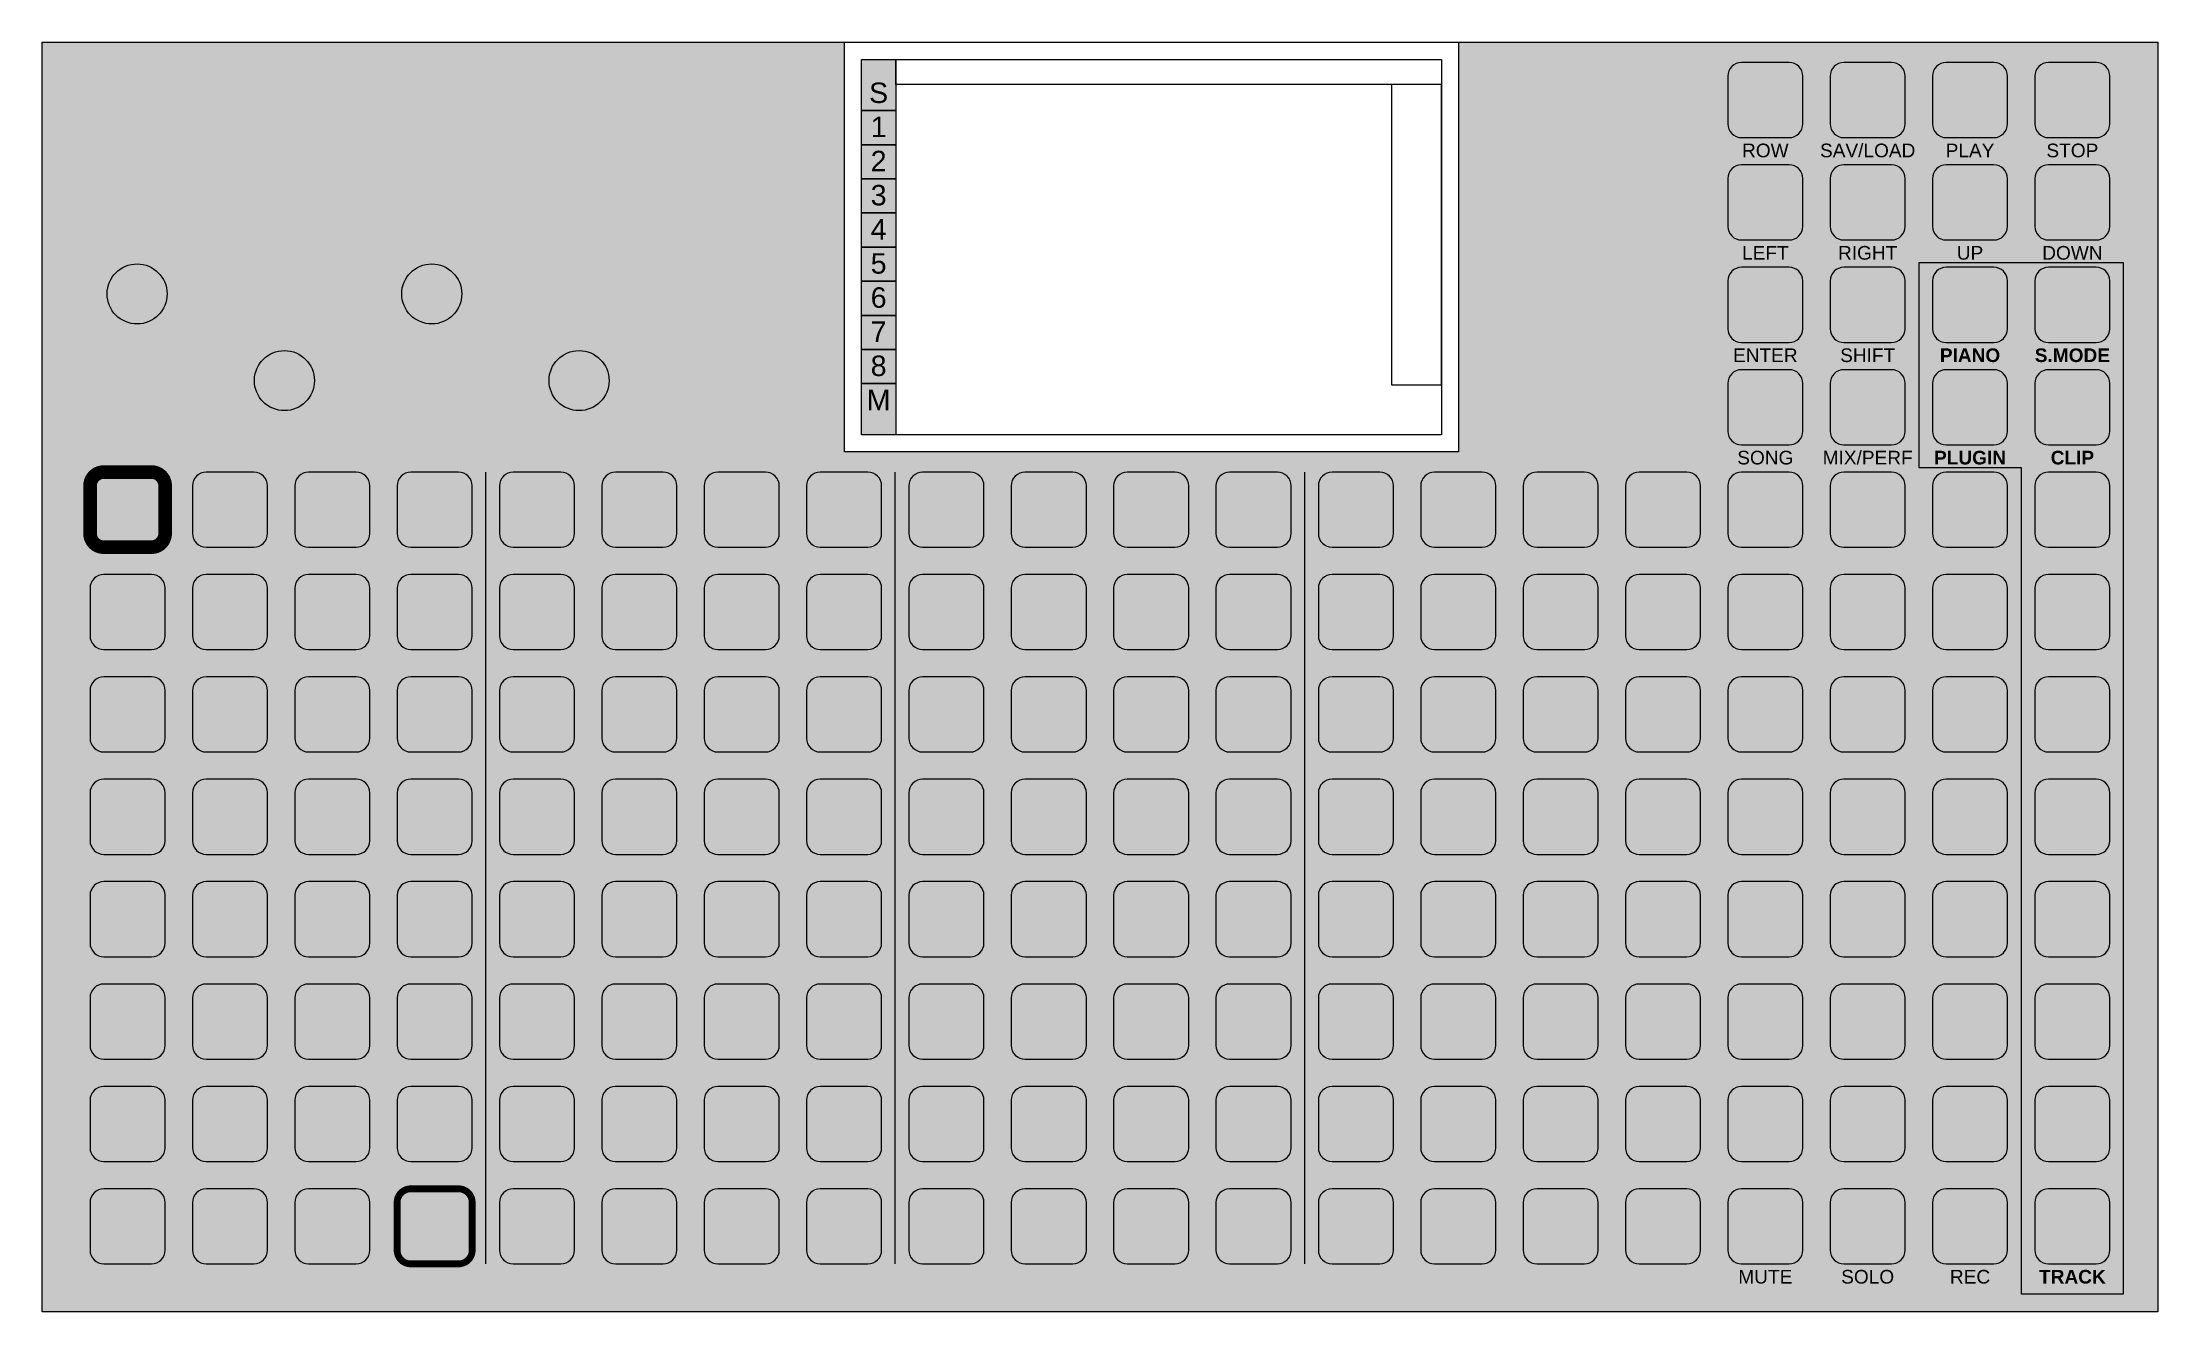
# Model space of a CAD drawing. Header units: millimetres. Extents: x -175 to 982, y -50 to 1134.
# Drawn here: x 294.4 to 604.4, y 681.4 to 867.4 of the extents above; entities that cross this region are included whole.
import ezdxf

# ---------------------------------------------------------------- set-up
doc = ezdxf.new("R2010")
doc.units = ezdxf.units.MM
for name, color, linetype in [('maingrid', 7, 'Continuous'), ('panel', 7, 'Continuous'), ('schrift', 7, 'Continuous')]:
    doc.layers.add(name, color=color, linetype=linetype)
doc.styles.get("Standard").update_dxf_attribs({"font": 'arial.ttf'})
doc.styles.add('Stil1', font='arialbd.ttf')

msp = doc.modelspace()

# ---------------------------------------------------------------- texts
at = {"layer": 'schrift', "attachment_point": 2}
for s, insert, char_height in [('S', (416.97, 861.49), 3), ('1', (416.97, 856.49), 3), ('ROW', (546.91, 852.54), 2), ('SAV/LOAD', (561.91, 852.54), 2), ('PLAY', (576.91, 852.54), 2), ('STOP', (591.91, 852.54), 2), ('2', (416.97, 851.49), 3), ('3', (416.97, 846.49), 3), ('4', (416.97, 841.49), 3), ('LEFT', (546.91, 837.54), 2), ('RIGHT', (561.91, 837.54), 2), ('UP', (576.91, 837.54), 2), ('DOWN', (591.91, 837.54), 2), ('5', (416.97, 836.49), 3), ('6', (416.97, 831.49), 3), ('7', (416.97, 826.49), 3), ('8', (416.97, 821.49), 3), ('ENTER', (546.91, 822.54), 2), ('SHIFT', (561.91, 822.54), 2), ('M', (416.97, 816.49), 3), ('SONG', (546.91, 807.54), 2), ('MIX/PERF', (561.91, 807.54), 2), ('MUTE', (546.91, 687.54), 2), ('SOLO', (561.91, 687.54), 2), ('REC', (576.91, 687.54), 2)]:
    msp.add_mtext_dynamic_manual_height_columns(s, width=27.5773, gutter_width=12.5, heights=[0], dxfattribs=dict(at, insert=insert, char_height=char_height))
at = {"layer": 'schrift', "char_height": 2, "attachment_point": 2, "style": 'Stil1'}
for s, insert in [('PIANO', (576.91, 822.54)), ('S.MODE', (591.91, 822.54)), ('PLUGIN', (576.91, 807.54)), ('CLIP', (591.91, 807.54)), ('TRACK', (591.91, 687.54))]:
    msp.add_mtext_dynamic_manual_height_columns(s, width=27.5773, gutter_width=12.5, heights=[0], dxfattribs=dict(at, insert=insert))

# ---------------------------------------------------------------- hatches: boundary and pattern name
h = msp.add_hatch(color=254)
h.dxf.hatch_style = 1
h.paths.add_polyline_path([(599.41, 835.06), (569.41, 835.06), (569.41, 805.09), (584.41, 805.09), (584.41, 684.04), (599.41, 684.04)], flags=16)
edge = h.paths.add_edge_path(flags=0)
edge.add_line((582.41, 817.42), (582.41, 810.42))
edge.add_arc((580.41, 810.42), 2, -90, 0, ccw=False)
edge.add_line((580.41, 808.42), (573.41, 808.42))
edge.add_arc((573.41, 810.42), 2, 180, 270, ccw=False)
edge.add_line((571.41, 810.42), (571.41, 817.42))
edge.add_arc((573.41, 817.42), 2, 90, 180, ccw=False)
edge.add_line((573.41, 819.42), (580.41, 819.42))
edge.add_arc((580.41, 817.42), 2, 0, 90, ccw=False)
edge = h.paths.add_edge_path(flags=0)
edge.add_line((580.41, 823.42), (573.41, 823.42))
edge.add_arc((573.41, 825.42), 2, 180, 270, ccw=False)
edge.add_line((571.41, 825.42), (571.41, 832.42))
edge.add_arc((573.41, 832.42), 2, 90, 180, ccw=False)
edge.add_line((573.41, 834.42), (580.41, 834.42))
edge.add_arc((580.41, 832.42), 2, 0, 90, ccw=False)
edge.add_line((582.41, 832.42), (582.41, 825.42))
edge.add_arc((580.41, 825.42), 2, -90, 0, ccw=False)
edge = h.paths.add_edge_path(flags=0)
edge.add_line((588.41, 819.42), (595.41, 819.42))
edge.add_arc((595.41, 817.42), 2, 0, 90, ccw=False)
edge.add_line((597.41, 817.42), (597.41, 810.42))
edge.add_arc((595.41, 810.42), 2, -90, 0, ccw=False)
edge.add_line((595.41, 808.42), (588.41, 808.42))
edge.add_arc((588.41, 810.42), 2, 180, 270, ccw=False)
edge.add_line((586.41, 810.42), (586.41, 817.42))
edge.add_arc((588.41, 817.42), 2, 90, 180, ccw=False)
edge = h.paths.add_edge_path(flags=0)
edge.add_line((586.41, 825.42), (586.41, 832.42))
edge.add_arc((588.41, 832.42), 2, 90, 180, ccw=False)
edge.add_line((588.41, 834.42), (595.41, 834.42))
edge.add_arc((595.41, 832.42), 2, 0, 90, ccw=False)
edge.add_line((597.41, 832.42), (597.41, 825.42))
edge.add_arc((595.41, 825.42), 2, -90, 0, ccw=False)
edge.add_line((595.41, 823.42), (588.41, 823.42))
edge.add_arc((588.41, 825.42), 2, 180, 270, ccw=False)
edge = h.paths.add_edge_path(flags=0)
edge.add_line((588.41, 804.42), (595.41, 804.42))
edge.add_arc((595.41, 802.42), 2, 0, 90, ccw=False)
edge.add_line((597.41, 802.42), (597.41, 795.42))
edge.add_arc((595.41, 795.42), 2, -90, 0, ccw=False)
edge.add_line((595.41, 793.42), (588.41, 793.42))
edge.add_arc((588.41, 795.42), 2, 180, 270, ccw=False)
edge.add_line((586.41, 795.42), (586.41, 802.42))
edge.add_arc((588.41, 802.42), 2, 90, 180, ccw=False)
edge = h.paths.add_edge_path(flags=0)
edge.add_line((588.41, 789.42), (595.41, 789.42))
edge.add_arc((595.41, 787.42), 2, 0, 90, ccw=False)
edge.add_line((597.41, 787.42), (597.41, 780.42))
edge.add_arc((595.41, 780.42), 2, -90, 0, ccw=False)
edge.add_line((595.41, 778.42), (588.41, 778.42))
edge.add_arc((588.41, 780.42), 2, 180, 270, ccw=False)
edge.add_line((586.41, 780.42), (586.41, 787.42))
edge.add_arc((588.41, 787.42), 2, 90, 180, ccw=False)
edge = h.paths.add_edge_path(flags=0)
edge.add_line((588.41, 774.42), (595.41, 774.42))
edge.add_arc((595.41, 772.42), 2, 0, 90, ccw=False)
edge.add_line((597.41, 772.42), (597.41, 765.42))
edge.add_arc((595.41, 765.42), 2, -90, 0, ccw=False)
edge.add_line((595.41, 763.42), (588.41, 763.42))
edge.add_arc((588.41, 765.42), 2, 180, 270, ccw=False)
edge.add_line((586.41, 765.42), (586.41, 772.42))
edge.add_arc((588.41, 772.42), 2, 90, 180, ccw=False)
edge = h.paths.add_edge_path(flags=0)
edge.add_line((588.41, 759.42), (595.41, 759.42))
edge.add_arc((595.41, 757.42), 2, 0, 90, ccw=False)
edge.add_line((597.41, 757.42), (597.41, 750.42))
edge.add_arc((595.41, 750.42), 2, -90, 0, ccw=False)
edge.add_line((595.41, 748.42), (588.41, 748.42))
edge.add_arc((588.41, 750.42), 2, 180, 270, ccw=False)
edge.add_line((586.41, 750.42), (586.41, 757.42))
edge.add_arc((588.41, 757.42), 2, 90, 180, ccw=False)
edge = h.paths.add_edge_path(flags=0)
edge.add_line((588.41, 744.42), (595.41, 744.42))
edge.add_arc((595.41, 742.42), 2, 0, 90, ccw=False)
edge.add_line((597.41, 742.42), (597.41, 735.42))
edge.add_arc((595.41, 735.42), 2, -90, 0, ccw=False)
edge.add_line((595.41, 733.42), (588.41, 733.42))
edge.add_arc((588.41, 735.42), 2, 180, 270, ccw=False)
edge.add_line((586.41, 735.42), (586.41, 742.42))
edge.add_arc((588.41, 742.42), 2, 90, 180, ccw=False)
edge = h.paths.add_edge_path(flags=0)
edge.add_line((588.41, 729.42), (595.41, 729.42))
edge.add_arc((595.41, 727.42), 2, 0, 90, ccw=False)
edge.add_line((597.41, 727.42), (597.41, 720.42))
edge.add_arc((595.41, 720.42), 2, -90, 0, ccw=False)
edge.add_line((595.41, 718.42), (588.41, 718.42))
edge.add_arc((588.41, 720.42), 2, 180, 270, ccw=False)
edge.add_line((586.41, 720.42), (586.41, 727.42))
edge.add_arc((588.41, 727.42), 2, 90, 180, ccw=False)
edge = h.paths.add_edge_path(flags=0)
edge.add_line((588.41, 714.42), (595.41, 714.42))
edge.add_arc((595.41, 712.42), 2, 0, 90, ccw=False)
edge.add_line((597.41, 712.42), (597.41, 705.42))
edge.add_arc((595.41, 705.42), 2, -90, 0, ccw=False)
edge.add_line((595.41, 703.42), (588.41, 703.42))
edge.add_arc((588.41, 705.42), 2, 180, 270, ccw=False)
edge.add_line((586.41, 705.42), (586.41, 712.42))
edge.add_arc((588.41, 712.42), 2, 90, 180, ccw=False)
edge = h.paths.add_edge_path(flags=0)
edge.add_line((588.41, 699.42), (595.41, 699.42))
edge.add_arc((595.41, 697.42), 2, 0, 90, ccw=False)
edge.add_line((597.41, 697.42), (597.41, 690.42))
edge.add_arc((595.41, 690.42), 2, -90, 0, ccw=False)
edge.add_line((595.41, 688.42), (588.41, 688.42))
edge.add_arc((588.41, 690.42), 2, 180, 270, ccw=False)
edge.add_line((586.41, 690.42), (586.41, 697.42))
edge.add_arc((588.41, 697.42), 2, 90, 180, ccw=False)
h.paths.add_polyline_path([(411.97, 856.38), (411.97, 861.88), (411.97, 867.38), (294.41, 867.38), (294.41, 681.42), (604.41, 681.42), (604.41, 867.38), (501.97, 867.38), (501.97, 807.38), (411.97, 807.38), (411.97, 812.38), (411.97, 817.88), (411.97, 823.38), (411.97, 828.88), (411.97, 834.38), (411.97, 839.88), (411.97, 845.38), (411.97, 850.88)])
edge = h.paths.add_edge_path(flags=16)
edge.add_arc((373.07, 817.82), 4.4, 0, 360)
edge = h.paths.add_edge_path(flags=16)
edge.add_arc((351.48, 830.52), 4.4, 0, 360)
edge = h.paths.add_edge_path(flags=16)
edge.add_arc((385.41, 802.42), 2, 0, 90, ccw=False)
edge.add_line((387.41, 802.42), (387.41, 795.42))
edge.add_arc((385.41, 795.42), 2, -90, 0, ccw=False)
edge.add_line((385.41, 793.42), (378.41, 793.42))
edge.add_arc((378.41, 795.42), 2, 180, 270, ccw=False)
edge.add_line((376.41, 795.42), (376.41, 802.42))
edge.add_arc((378.41, 802.42), 2, 90, 180, ccw=False)
edge.add_line((378.41, 804.42), (385.41, 804.42))
edge = h.paths.add_edge_path(flags=16)
edge.add_line((393.41, 804.42), (400.41, 804.42))
edge.add_arc((400.41, 802.42), 2, 0, 90, ccw=False)
edge.add_line((402.41, 802.42), (402.41, 795.42))
edge.add_arc((400.41, 795.42), 2, -90, 0, ccw=False)
edge.add_line((400.41, 793.42), (393.41, 793.42))
edge.add_arc((393.41, 795.42), 2, 180, 270, ccw=False)
edge.add_line((391.41, 795.42), (391.41, 802.42))
edge.add_arc((393.41, 802.42), 2, 90, 180, ccw=False)
edge = h.paths.add_edge_path(flags=16)
edge.add_line((372.41, 802.42), (372.41, 795.42))
edge.add_arc((370.41, 795.42), 2, -90, 0, ccw=False)
edge.add_line((370.41, 793.42), (363.41, 793.42))
edge.add_arc((363.41, 795.42), 2, 180, 270, ccw=False)
edge.add_line((361.41, 795.42), (361.41, 802.42))
edge.add_arc((363.41, 802.42), 2, 90, 180, ccw=False)
edge.add_line((363.41, 804.42), (370.41, 804.42))
edge.add_arc((370.41, 802.42), 2, 0, 90, ccw=False)
edge = h.paths.add_edge_path(flags=16)
edge.add_line((408.41, 804.42), (415.41, 804.42))
edge.add_arc((415.41, 802.42), 2, 0, 90, ccw=False)
edge.add_line((417.41, 802.42), (417.41, 795.42))
edge.add_arc((415.41, 795.42), 2, -90, 0, ccw=False)
edge.add_line((415.41, 793.42), (408.41, 793.42))
edge.add_arc((408.41, 795.42), 2, 180, 270, ccw=False)
edge.add_line((406.41, 795.42), (406.41, 802.42))
edge.add_arc((408.41, 802.42), 2, 90, 180, ccw=False)
edge = h.paths.add_edge_path(flags=16)
edge.add_line((357.41, 802.42), (357.41, 795.42))
edge.add_arc((355.41, 795.42), 2, -90, 0, ccw=False)
edge.add_line((355.41, 793.42), (348.41, 793.42))
edge.add_arc((348.41, 795.42), 2, 180, 270, ccw=False)
edge.add_line((346.41, 795.42), (346.41, 802.42))
edge.add_arc((348.41, 802.42), 2, 90, 180, ccw=False)
edge.add_line((348.41, 804.42), (355.41, 804.42))
edge.add_arc((355.41, 802.42), 2, 0, 90, ccw=False)
edge = h.paths.add_edge_path(flags=16)
edge.add_arc((329.89, 817.82), 4.4, 0, 360)
edge = h.paths.add_edge_path(flags=16)
edge.add_line((423.41, 804.42), (430.41, 804.42))
edge.add_arc((430.41, 802.42), 2, 0, 90, ccw=False)
edge.add_line((432.41, 802.42), (432.41, 795.42))
edge.add_arc((430.41, 795.42), 2, -90, 0, ccw=False)
edge.add_line((430.41, 793.42), (423.41, 793.42))
edge.add_arc((423.41, 795.42), 2, 180, 270, ccw=False)
edge.add_line((421.41, 795.42), (421.41, 802.42))
edge.add_arc((423.41, 802.42), 2, 90, 180, ccw=False)
edge = h.paths.add_edge_path(flags=16)
edge.add_arc((385.41, 787.42), 2, 0, 90, ccw=False)
edge.add_line((387.41, 787.42), (387.41, 780.42))
edge.add_arc((385.41, 780.42), 2, -90, 0, ccw=False)
edge.add_line((385.41, 778.42), (378.41, 778.42))
edge.add_arc((378.41, 780.42), 2, 180, 270, ccw=False)
edge.add_line((376.41, 780.42), (376.41, 787.42))
edge.add_arc((378.41, 787.42), 2, 90, 180, ccw=False)
edge.add_line((378.41, 789.42), (385.41, 789.42))
edge = h.paths.add_edge_path(flags=16)
edge.add_line((393.41, 789.42), (400.41, 789.42))
edge.add_arc((400.41, 787.42), 2, 0, 90, ccw=False)
edge.add_line((402.41, 787.42), (402.41, 780.42))
edge.add_arc((400.41, 780.42), 2, -90, 0, ccw=False)
edge.add_line((400.41, 778.42), (393.41, 778.42))
edge.add_arc((393.41, 780.42), 2, 180, 270, ccw=False)
edge.add_line((391.41, 780.42), (391.41, 787.42))
edge.add_arc((393.41, 787.42), 2, 90, 180, ccw=False)
edge = h.paths.add_edge_path(flags=16)
edge.add_line((342.41, 802.42), (342.41, 795.42))
edge.add_arc((340.41, 795.42), 2, -90, 0, ccw=False)
edge.add_line((340.41, 793.42), (333.41, 793.42))
edge.add_arc((333.41, 795.42), 2, 180, 270, ccw=False)
edge.add_line((331.41, 795.42), (331.41, 802.42))
edge.add_arc((333.41, 802.42), 2, 90, 180, ccw=False)
edge.add_line((333.41, 804.42), (340.41, 804.42))
edge.add_arc((340.41, 802.42), 2, 0, 90, ccw=False)
edge = h.paths.add_edge_path(flags=16)
edge.add_line((372.41, 787.42), (372.41, 780.42))
edge.add_arc((370.41, 780.42), 2, -90, 0, ccw=False)
edge.add_line((370.41, 778.42), (363.41, 778.42))
edge.add_arc((363.41, 780.42), 2, 180, 270, ccw=False)
edge.add_line((361.41, 780.42), (361.41, 787.42))
edge.add_arc((363.41, 787.42), 2, 90, 180, ccw=False)
edge.add_line((363.41, 789.42), (370.41, 789.42))
edge.add_arc((370.41, 787.42), 2, 0, 90, ccw=False)
edge = h.paths.add_edge_path(flags=16)
edge.add_line((408.41, 789.42), (415.41, 789.42))
edge.add_arc((415.41, 787.42), 2, 0, 90, ccw=False)
edge.add_line((417.41, 787.42), (417.41, 780.42))
edge.add_arc((415.41, 780.42), 2, -90, 0, ccw=False)
edge.add_line((415.41, 778.42), (408.41, 778.42))
edge.add_arc((408.41, 780.42), 2, 180, 270, ccw=False)
edge.add_line((406.41, 780.42), (406.41, 787.42))
edge.add_arc((408.41, 787.42), 2, 90, 180, ccw=False)
edge = h.paths.add_edge_path(flags=16)
edge.add_line((357.41, 787.42), (357.41, 780.42))
edge.add_arc((355.41, 780.42), 2, -90, 0, ccw=False)
edge.add_line((355.41, 778.42), (348.41, 778.42))
edge.add_arc((348.41, 780.42), 2, 180, 270, ccw=False)
edge.add_line((346.41, 780.42), (346.41, 787.42))
edge.add_arc((348.41, 787.42), 2, 90, 180, ccw=False)
edge.add_line((348.41, 789.42), (355.41, 789.42))
edge.add_arc((355.41, 787.42), 2, 0, 90, ccw=False)
edge = h.paths.add_edge_path(flags=16)
edge.add_line((438.41, 804.42), (445.41, 804.42))
edge.add_arc((445.41, 802.42), 2, 0, 90, ccw=False)
edge.add_line((447.41, 802.42), (447.41, 795.42))
edge.add_arc((445.41, 795.42), 2, -90, 0, ccw=False)
edge.add_line((445.41, 793.42), (438.41, 793.42))
edge.add_arc((438.41, 795.42), 2, 180, 270, ccw=False)
edge.add_line((436.41, 795.42), (436.41, 802.42))
edge.add_arc((438.41, 802.42), 2, 90, 180, ccw=False)
edge = h.paths.add_edge_path(flags=16)
edge.add_line((423.41, 789.42), (430.41, 789.42))
edge.add_arc((430.41, 787.42), 2, 0, 90, ccw=False)
edge.add_line((432.41, 787.42), (432.41, 780.42))
edge.add_arc((430.41, 780.42), 2, -90, 0, ccw=False)
edge.add_line((430.41, 778.42), (423.41, 778.42))
edge.add_arc((423.41, 780.42), 2, 180, 270, ccw=False)
edge.add_line((421.41, 780.42), (421.41, 787.42))
edge.add_arc((423.41, 787.42), 2, 90, 180, ccw=False)
edge = h.paths.add_edge_path(flags=16)
edge.add_arc((308.3, 830.52), 4.4, 0, 360)
edge = h.paths.add_edge_path(flags=16)
edge.add_line((327.41, 802.42), (327.41, 795.42))
edge.add_arc((325.41, 795.42), 2, -90, 0, ccw=False)
edge.add_line((325.41, 793.42), (318.41, 793.42))
edge.add_arc((318.41, 795.42), 2, 180, 270, ccw=False)
edge.add_line((316.41, 795.42), (316.41, 802.42))
edge.add_arc((318.41, 802.42), 2, 90, 180, ccw=False)
edge.add_line((318.41, 804.42), (325.41, 804.42))
edge.add_arc((325.41, 802.42), 2, 0, 90, ccw=False)
edge = h.paths.add_edge_path(flags=16)
edge.add_line((342.41, 787.42), (342.41, 780.42))
edge.add_arc((340.41, 780.42), 2, -90, 0, ccw=False)
edge.add_line((340.41, 778.42), (333.41, 778.42))
edge.add_arc((333.41, 780.42), 2, 180, 270, ccw=False)
edge.add_line((331.41, 780.42), (331.41, 787.42))
edge.add_arc((333.41, 787.42), 2, 90, 180, ccw=False)
edge.add_line((333.41, 789.42), (340.41, 789.42))
edge.add_arc((340.41, 787.42), 2, 0, 90, ccw=False)
edge = h.paths.add_edge_path(flags=16)
edge.add_arc((385.41, 772.42), 2, 0, 90, ccw=False)
edge.add_line((387.41, 772.42), (387.41, 765.42))
edge.add_arc((385.41, 765.42), 2, -90, 0, ccw=False)
edge.add_line((385.41, 763.42), (378.41, 763.42))
edge.add_arc((378.41, 765.42), 2, 180, 270, ccw=False)
edge.add_line((376.41, 765.42), (376.41, 772.42))
edge.add_arc((378.41, 772.42), 2, 90, 180, ccw=False)
edge.add_line((378.41, 774.42), (385.41, 774.42))
edge = h.paths.add_edge_path(flags=16)
edge.add_line((393.41, 774.42), (400.41, 774.42))
edge.add_arc((400.41, 772.42), 2, 0, 90, ccw=False)
edge.add_line((402.41, 772.42), (402.41, 765.42))
edge.add_arc((400.41, 765.42), 2, -90, 0, ccw=False)
edge.add_line((400.41, 763.42), (393.41, 763.42))
edge.add_arc((393.41, 765.42), 2, 180, 270, ccw=False)
edge.add_line((391.41, 765.42), (391.41, 772.42))
edge.add_arc((393.41, 772.42), 2, 90, 180, ccw=False)
edge = h.paths.add_edge_path(flags=16)
edge.add_line((372.41, 772.42), (372.41, 765.42))
edge.add_arc((370.41, 765.42), 2, -90, 0, ccw=False)
edge.add_line((370.41, 763.42), (363.41, 763.42))
edge.add_arc((363.41, 765.42), 2, 180, 270, ccw=False)
edge.add_line((361.41, 765.42), (361.41, 772.42))
edge.add_arc((363.41, 772.42), 2, 90, 180, ccw=False)
edge.add_line((363.41, 774.42), (370.41, 774.42))
edge.add_arc((370.41, 772.42), 2, 0, 90, ccw=False)
edge = h.paths.add_edge_path(flags=16)
edge.add_line((408.41, 774.42), (415.41, 774.42))
edge.add_arc((415.41, 772.42), 2, 0, 90, ccw=False)
edge.add_line((417.41, 772.42), (417.41, 765.42))
edge.add_arc((415.41, 765.42), 2, -90, 0, ccw=False)
edge.add_line((415.41, 763.42), (408.41, 763.42))
edge.add_arc((408.41, 765.42), 2, 180, 270, ccw=False)
edge.add_line((406.41, 765.42), (406.41, 772.42))
edge.add_arc((408.41, 772.42), 2, 90, 180, ccw=False)
edge = h.paths.add_edge_path(flags=16)
edge.add_line((357.41, 772.42), (357.41, 765.42))
edge.add_arc((355.41, 765.42), 2, -90, 0, ccw=False)
edge.add_line((355.41, 763.42), (348.41, 763.42))
edge.add_arc((348.41, 765.42), 2, 180, 270, ccw=False)
edge.add_line((346.41, 765.42), (346.41, 772.42))
edge.add_arc((348.41, 772.42), 2, 90, 180, ccw=False)
edge.add_line((348.41, 774.42), (355.41, 774.42))
edge.add_arc((355.41, 772.42), 2, 0, 90, ccw=False)
edge = h.paths.add_edge_path(flags=16)
edge.add_line((438.41, 789.42), (445.41, 789.42))
edge.add_arc((445.41, 787.42), 2, 0, 90, ccw=False)
edge.add_line((447.41, 787.42), (447.41, 780.42))
edge.add_arc((445.41, 780.42), 2, -90, 0, ccw=False)
edge.add_line((445.41, 778.42), (438.41, 778.42))
edge.add_arc((438.41, 780.42), 2, 180, 270, ccw=False)
edge.add_line((436.41, 780.42), (436.41, 787.42))
edge.add_arc((438.41, 787.42), 2, 90, 180, ccw=False)
edge = h.paths.add_edge_path(flags=16)
edge.add_line((453.41, 804.42), (460.41, 804.42))
edge.add_arc((460.41, 802.42), 2, 0, 90, ccw=False)
edge.add_line((462.41, 802.42), (462.41, 795.42))
edge.add_arc((460.41, 795.42), 2, -90, 0, ccw=False)
edge.add_line((460.41, 793.42), (453.41, 793.42))
edge.add_arc((453.41, 795.42), 2, 180, 270, ccw=False)
edge.add_line((451.41, 795.42), (451.41, 802.42))
edge.add_arc((453.41, 802.42), 2, 90, 180, ccw=False)
edge = h.paths.add_edge_path(flags=16)
edge.add_line((327.41, 787.42), (327.41, 780.42))
edge.add_arc((325.41, 780.42), 2, -90, 0, ccw=False)
edge.add_line((325.41, 778.42), (318.41, 778.42))
edge.add_arc((318.41, 780.42), 2, 180, 270, ccw=False)
edge.add_line((316.41, 780.42), (316.41, 787.42))
edge.add_arc((318.41, 787.42), 2, 90, 180, ccw=False)
edge.add_line((318.41, 789.42), (325.41, 789.42))
edge.add_arc((325.41, 787.42), 2, 0, 90, ccw=False)
edge = h.paths.add_edge_path(flags=16)
edge.add_line((312.41, 802.42), (312.41, 795.42))
edge.add_arc((310.41, 795.42), 2, -90, 0, ccw=False)
edge.add_line((310.41, 793.42), (303.41, 793.42))
edge.add_arc((303.41, 795.42), 2, 180, 270, ccw=False)
edge.add_line((301.41, 795.42), (301.41, 802.42))
edge.add_arc((303.41, 802.42), 2, 90, 180, ccw=False)
edge.add_line((303.41, 804.42), (310.41, 804.42))
edge.add_arc((310.41, 802.42), 2, 0, 90, ccw=False)
edge = h.paths.add_edge_path(flags=16)
edge.add_line((423.41, 774.42), (430.41, 774.42))
edge.add_arc((430.41, 772.42), 2, 0, 90, ccw=False)
edge.add_line((432.41, 772.42), (432.41, 765.42))
edge.add_arc((430.41, 765.42), 2, -90, 0, ccw=False)
edge.add_line((430.41, 763.42), (423.41, 763.42))
edge.add_arc((423.41, 765.42), 2, 180, 270, ccw=False)
edge.add_line((421.41, 765.42), (421.41, 772.42))
edge.add_arc((423.41, 772.42), 2, 90, 180, ccw=False)
edge = h.paths.add_edge_path(flags=16)
edge.add_line((342.41, 772.42), (342.41, 765.42))
edge.add_arc((340.41, 765.42), 2, -90, 0, ccw=False)
edge.add_line((340.41, 763.42), (333.41, 763.42))
edge.add_arc((333.41, 765.42), 2, 180, 270, ccw=False)
edge.add_line((331.41, 765.42), (331.41, 772.42))
edge.add_arc((333.41, 772.42), 2, 90, 180, ccw=False)
edge.add_line((333.41, 774.42), (340.41, 774.42))
edge.add_arc((340.41, 772.42), 2, 0, 90, ccw=False)
edge = h.paths.add_edge_path(flags=16)
edge.add_arc((385.41, 757.42), 2, 0, 90, ccw=False)
edge.add_line((387.41, 757.42), (387.41, 750.42))
edge.add_arc((385.41, 750.42), 2, -90, 0, ccw=False)
edge.add_line((385.41, 748.42), (378.41, 748.42))
edge.add_arc((378.41, 750.42), 2, 180, 270, ccw=False)
edge.add_line((376.41, 750.42), (376.41, 757.42))
edge.add_arc((378.41, 757.42), 2, 90, 180, ccw=False)
edge.add_line((378.41, 759.42), (385.41, 759.42))
edge = h.paths.add_edge_path(flags=16)
edge.add_line((393.41, 759.42), (400.41, 759.42))
edge.add_arc((400.41, 757.42), 2, 0, 90, ccw=False)
edge.add_line((402.41, 757.42), (402.41, 750.42))
edge.add_arc((400.41, 750.42), 2, -90, 0, ccw=False)
edge.add_line((400.41, 748.42), (393.41, 748.42))
edge.add_arc((393.41, 750.42), 2, 180, 270, ccw=False)
edge.add_line((391.41, 750.42), (391.41, 757.42))
edge.add_arc((393.41, 757.42), 2, 90, 180, ccw=False)
edge = h.paths.add_edge_path(flags=16)
edge.add_line((453.41, 789.42), (460.41, 789.42))
edge.add_arc((460.41, 787.42), 2, 0, 90, ccw=False)
edge.add_line((462.41, 787.42), (462.41, 780.42))
edge.add_arc((460.41, 780.42), 2, -90, 0, ccw=False)
edge.add_line((460.41, 778.42), (453.41, 778.42))
edge.add_arc((453.41, 780.42), 2, 180, 270, ccw=False)
edge.add_line((451.41, 780.42), (451.41, 787.42))
edge.add_arc((453.41, 787.42), 2, 90, 180, ccw=False)
edge = h.paths.add_edge_path(flags=16)
edge.add_line((372.41, 757.42), (372.41, 750.42))
edge.add_arc((370.41, 750.42), 2, -90, 0, ccw=False)
edge.add_line((370.41, 748.42), (363.41, 748.42))
edge.add_arc((363.41, 750.42), 2, 180, 270, ccw=False)
edge.add_line((361.41, 750.42), (361.41, 757.42))
edge.add_arc((363.41, 757.42), 2, 90, 180, ccw=False)
edge.add_line((363.41, 759.42), (370.41, 759.42))
edge.add_arc((370.41, 757.42), 2, 0, 90, ccw=False)
edge = h.paths.add_edge_path(flags=16)
edge.add_line((438.41, 774.42), (445.41, 774.42))
edge.add_arc((445.41, 772.42), 2, 0, 90, ccw=False)
edge.add_line((447.41, 772.42), (447.41, 765.42))
edge.add_arc((445.41, 765.42), 2, -90, 0, ccw=False)
edge.add_line((445.41, 763.42), (438.41, 763.42))
edge.add_arc((438.41, 765.42), 2, 180, 270, ccw=False)
edge.add_line((436.41, 765.42), (436.41, 772.42))
edge.add_arc((438.41, 772.42), 2, 90, 180, ccw=False)
edge = h.paths.add_edge_path(flags=16)
edge.add_line((312.41, 787.42), (312.41, 780.42))
edge.add_arc((310.41, 780.42), 2, -90, 0, ccw=False)
edge.add_line((310.41, 778.42), (303.41, 778.42))
edge.add_arc((303.41, 780.42), 2, 180, 270, ccw=False)
edge.add_line((301.41, 780.42), (301.41, 787.42))
edge.add_arc((303.41, 787.42), 2, 90, 180, ccw=False)
edge.add_line((303.41, 789.42), (310.41, 789.42))
edge.add_arc((310.41, 787.42), 2, 0, 90, ccw=False)
edge = h.paths.add_edge_path(flags=16)
edge.add_line((408.41, 759.42), (415.41, 759.42))
edge.add_arc((415.41, 757.42), 2, 0, 90, ccw=False)
edge.add_line((417.41, 757.42), (417.41, 750.42))
edge.add_arc((415.41, 750.42), 2, -90, 0, ccw=False)
edge.add_line((415.41, 748.42), (408.41, 748.42))
edge.add_arc((408.41, 750.42), 2, 180, 270, ccw=False)
edge.add_line((406.41, 750.42), (406.41, 757.42))
edge.add_arc((408.41, 757.42), 2, 90, 180, ccw=False)
edge = h.paths.add_edge_path(flags=16)
edge.add_line((327.41, 772.42), (327.41, 765.42))
edge.add_arc((325.41, 765.42), 2, -90, 0, ccw=False)
edge.add_line((325.41, 763.42), (318.41, 763.42))
edge.add_arc((318.41, 765.42), 2, 180, 270, ccw=False)
edge.add_line((316.41, 765.42), (316.41, 772.42))
edge.add_arc((318.41, 772.42), 2, 90, 180, ccw=False)
edge.add_line((318.41, 774.42), (325.41, 774.42))
edge.add_arc((325.41, 772.42), 2, 0, 90, ccw=False)
edge = h.paths.add_edge_path(flags=16)
edge.add_line((357.41, 757.42), (357.41, 750.42))
edge.add_arc((355.41, 750.42), 2, -90, 0, ccw=False)
edge.add_line((355.41, 748.42), (348.41, 748.42))
edge.add_arc((348.41, 750.42), 2, 180, 270, ccw=False)
edge.add_line((346.41, 750.42), (346.41, 757.42))
edge.add_arc((348.41, 757.42), 2, 90, 180, ccw=False)
edge.add_line((348.41, 759.42), (355.41, 759.42))
edge.add_arc((355.41, 757.42), 2, 0, 90, ccw=False)
edge = h.paths.add_edge_path(flags=16)
edge.add_line((468.41, 804.42), (475.41, 804.42))
edge.add_arc((475.41, 802.42), 2, 0, 90, ccw=False)
edge.add_line((477.41, 802.42), (477.41, 795.42))
edge.add_arc((475.41, 795.42), 2, -90, 0, ccw=False)
edge.add_line((475.41, 793.42), (468.41, 793.42))
edge.add_arc((468.41, 795.42), 2, 180, 270, ccw=False)
edge.add_line((466.41, 795.42), (466.41, 802.42))
edge.add_arc((468.41, 802.42), 2, 90, 180, ccw=False)
edge = h.paths.add_edge_path(flags=16)
edge.add_line((423.41, 759.42), (430.41, 759.42))
edge.add_arc((430.41, 757.42), 2, 0, 90, ccw=False)
edge.add_line((432.41, 757.42), (432.41, 750.42))
edge.add_arc((430.41, 750.42), 2, -90, 0, ccw=False)
edge.add_line((430.41, 748.42), (423.41, 748.42))
edge.add_arc((423.41, 750.42), 2, 180, 270, ccw=False)
edge.add_line((421.41, 750.42), (421.41, 757.42))
edge.add_arc((423.41, 757.42), 2, 90, 180, ccw=False)
edge = h.paths.add_edge_path(flags=16)
edge.add_line((342.41, 757.42), (342.41, 750.42))
edge.add_arc((340.41, 750.42), 2, -90, 0, ccw=False)
edge.add_line((340.41, 748.42), (333.41, 748.42))
edge.add_arc((333.41, 750.42), 2, 180, 270, ccw=False)
edge.add_line((331.41, 750.42), (331.41, 757.42))
edge.add_arc((333.41, 757.42), 2, 90, 180, ccw=False)
edge.add_line((333.41, 759.42), (340.41, 759.42))
edge.add_arc((340.41, 757.42), 2, 0, 90, ccw=False)
edge = h.paths.add_edge_path(flags=16)
edge.add_line((453.41, 774.42), (460.41, 774.42))
edge.add_arc((460.41, 772.42), 2, 0, 90, ccw=False)
edge.add_line((462.41, 772.42), (462.41, 765.42))
edge.add_arc((460.41, 765.42), 2, -90, 0, ccw=False)
edge.add_line((460.41, 763.42), (453.41, 763.42))
edge.add_arc((453.41, 765.42), 2, 180, 270, ccw=False)
edge.add_line((451.41, 765.42), (451.41, 772.42))
edge.add_arc((453.41, 772.42), 2, 90, 180, ccw=False)
edge = h.paths.add_edge_path(flags=16)
edge.add_line((468.41, 789.42), (475.41, 789.42))
edge.add_arc((475.41, 787.42), 2, 0, 90, ccw=False)
edge.add_line((477.41, 787.42), (477.41, 780.42))
edge.add_arc((475.41, 780.42), 2, -90, 0, ccw=False)
edge.add_line((475.41, 778.42), (468.41, 778.42))
edge.add_arc((468.41, 780.42), 2, 180, 270, ccw=False)
edge.add_line((466.41, 780.42), (466.41, 787.42))
edge.add_arc((468.41, 787.42), 2, 90, 180, ccw=False)
edge = h.paths.add_edge_path(flags=16)
edge.add_line((312.41, 772.42), (312.41, 765.42))
edge.add_arc((310.41, 765.42), 2, -90, 0, ccw=False)
edge.add_line((310.41, 763.42), (303.41, 763.42))
edge.add_arc((303.41, 765.42), 2, 180, 270, ccw=False)
edge.add_line((301.41, 765.42), (301.41, 772.42))
edge.add_arc((303.41, 772.42), 2, 90, 180, ccw=False)
edge.add_line((303.41, 774.42), (310.41, 774.42))
edge.add_arc((310.41, 772.42), 2, 0, 90, ccw=False)
edge = h.paths.add_edge_path(flags=16)
edge.add_line((438.41, 759.42), (445.41, 759.42))
edge.add_arc((445.41, 757.42), 2, 0, 90, ccw=False)
edge.add_line((447.41, 757.42), (447.41, 750.42))
edge.add_arc((445.41, 750.42), 2, -90, 0, ccw=False)
edge.add_line((445.41, 748.42), (438.41, 748.42))
edge.add_arc((438.41, 750.42), 2, 180, 270, ccw=False)
edge.add_line((436.41, 750.42), (436.41, 757.42))
edge.add_arc((438.41, 757.42), 2, 90, 180, ccw=False)
edge = h.paths.add_edge_path(flags=16)
edge.add_arc((385.41, 742.42), 2, 0, 90, ccw=False)
edge.add_line((387.41, 742.42), (387.41, 735.42))
edge.add_arc((385.41, 735.42), 2, -90, 0, ccw=False)
edge.add_line((385.41, 733.42), (378.41, 733.42))
edge.add_arc((378.41, 735.42), 2, 180, 270, ccw=False)
edge.add_line((376.41, 735.42), (376.41, 742.42))
edge.add_arc((378.41, 742.42), 2, 90, 180, ccw=False)
edge.add_line((378.41, 744.42), (385.41, 744.42))
edge = h.paths.add_edge_path(flags=16)
edge.add_line((393.41, 744.42), (400.41, 744.42))
edge.add_arc((400.41, 742.42), 2, 0, 90, ccw=False)
edge.add_line((402.41, 742.42), (402.41, 735.42))
edge.add_arc((400.41, 735.42), 2, -90, 0, ccw=False)
edge.add_line((400.41, 733.42), (393.41, 733.42))
edge.add_arc((393.41, 735.42), 2, 180, 270, ccw=False)
edge.add_line((391.41, 735.42), (391.41, 742.42))
edge.add_arc((393.41, 742.42), 2, 90, 180, ccw=False)
edge = h.paths.add_edge_path(flags=16)
edge.add_arc((370.41, 742.42), 2, 0, 90, ccw=False)
edge.add_line((372.41, 742.42), (372.41, 735.42))
edge.add_arc((370.41, 735.42), 2, -90, 0, ccw=False)
edge.add_line((370.41, 733.42), (363.41, 733.42))
edge.add_arc((363.41, 735.42), 2, 180, 270, ccw=False)
edge.add_line((361.41, 735.42), (361.41, 742.42))
edge.add_arc((363.41, 742.42), 2, 90, 180, ccw=False)
edge.add_line((363.41, 744.42), (370.41, 744.42))
edge = h.paths.add_edge_path(flags=16)
edge.add_line((327.41, 757.42), (327.41, 750.42))
edge.add_arc((325.41, 750.42), 2, -90, 0, ccw=False)
edge.add_line((325.41, 748.42), (318.41, 748.42))
edge.add_arc((318.41, 750.42), 2, 180, 270, ccw=False)
edge.add_line((316.41, 750.42), (316.41, 757.42))
edge.add_arc((318.41, 757.42), 2, 90, 180, ccw=False)
edge.add_line((318.41, 759.42), (325.41, 759.42))
edge.add_arc((325.41, 757.42), 2, 0, 90, ccw=False)
edge = h.paths.add_edge_path(flags=16)
edge.add_line((483.41, 804.42), (490.41, 804.42))
edge.add_arc((490.41, 802.42), 2, 0, 90, ccw=False)
edge.add_line((492.41, 802.42), (492.41, 795.42))
edge.add_arc((490.41, 795.42), 2, -90, 0, ccw=False)
edge.add_line((490.41, 793.42), (483.41, 793.42))
edge.add_arc((483.41, 795.42), 2, 180, 270, ccw=False)
edge.add_line((481.41, 795.42), (481.41, 802.42))
edge.add_arc((483.41, 802.42), 2, 90, 180, ccw=False)
edge = h.paths.add_edge_path(flags=16)
edge.add_line((408.41, 744.42), (415.41, 744.42))
edge.add_arc((415.41, 742.42), 2, 0, 90, ccw=False)
edge.add_line((417.41, 742.42), (417.41, 735.42))
edge.add_arc((415.41, 735.42), 2, -90, 0, ccw=False)
edge.add_line((415.41, 733.42), (408.41, 733.42))
edge.add_arc((408.41, 735.42), 2, 180, 270, ccw=False)
edge.add_line((406.41, 735.42), (406.41, 742.42))
edge.add_arc((408.41, 742.42), 2, 90, 180, ccw=False)
edge = h.paths.add_edge_path(flags=16)
edge.add_line((357.41, 742.42), (357.41, 735.42))
edge.add_arc((355.41, 735.42), 2, -90, 0, ccw=False)
edge.add_line((355.41, 733.42), (348.41, 733.42))
edge.add_arc((348.41, 735.42), 2, 180, 270, ccw=False)
edge.add_line((346.41, 735.42), (346.41, 742.42))
edge.add_arc((348.41, 742.42), 2, 90, 180, ccw=False)
edge.add_line((348.41, 744.42), (355.41, 744.42))
edge.add_arc((355.41, 742.42), 2, 0, 90, ccw=False)
edge = h.paths.add_edge_path(flags=16)
edge.add_line((468.41, 774.42), (475.41, 774.42))
edge.add_arc((475.41, 772.42), 2, 0, 90, ccw=False)
edge.add_line((477.41, 772.42), (477.41, 765.42))
edge.add_arc((475.41, 765.42), 2, -90, 0, ccw=False)
edge.add_line((475.41, 763.42), (468.41, 763.42))
edge.add_arc((468.41, 765.42), 2, 180, 270, ccw=False)
edge.add_line((466.41, 765.42), (466.41, 772.42))
edge.add_arc((468.41, 772.42), 2, 90, 180, ccw=False)
edge = h.paths.add_edge_path(flags=16)
edge.add_line((423.41, 744.42), (430.41, 744.42))
edge.add_arc((430.41, 742.42), 2, 0, 90, ccw=False)
edge.add_line((432.41, 742.42), (432.41, 735.42))
edge.add_arc((430.41, 735.42), 2, -90, 0, ccw=False)
edge.add_line((430.41, 733.42), (423.41, 733.42))
edge.add_arc((423.41, 735.42), 2, 180, 270, ccw=False)
edge.add_line((421.41, 735.42), (421.41, 742.42))
edge.add_arc((423.41, 742.42), 2, 90, 180, ccw=False)
edge = h.paths.add_edge_path(flags=16)
edge.add_line((453.41, 759.42), (460.41, 759.42))
edge.add_arc((460.41, 757.42), 2, 0, 90, ccw=False)
edge.add_line((462.41, 757.42), (462.41, 750.42))
edge.add_arc((460.41, 750.42), 2, -90, 0, ccw=False)
edge.add_line((460.41, 748.42), (453.41, 748.42))
edge.add_arc((453.41, 750.42), 2, 180, 270, ccw=False)
edge.add_line((451.41, 750.42), (451.41, 757.42))
edge.add_arc((453.41, 757.42), 2, 90, 180, ccw=False)
edge = h.paths.add_edge_path(flags=16)
edge.add_line((342.41, 742.42), (342.41, 735.42))
edge.add_arc((340.41, 735.42), 2, -90, 0, ccw=False)
edge.add_line((340.41, 733.42), (333.41, 733.42))
edge.add_arc((333.41, 735.42), 2, 180, 270, ccw=False)
edge.add_line((331.41, 735.42), (331.41, 742.42))
edge.add_arc((333.41, 742.42), 2, 90, 180, ccw=False)
edge.add_line((333.41, 744.42), (340.41, 744.42))
edge.add_arc((340.41, 742.42), 2, 0, 90, ccw=False)
edge = h.paths.add_edge_path(flags=16)
edge.add_line((483.41, 789.42), (490.41, 789.42))
edge.add_arc((490.41, 787.42), 2, 0, 90, ccw=False)
edge.add_line((492.41, 787.42), (492.41, 780.42))
edge.add_arc((490.41, 780.42), 2, -90, 0, ccw=False)
edge.add_line((490.41, 778.42), (483.41, 778.42))
edge.add_arc((483.41, 780.42), 2, 180, 270, ccw=False)
edge.add_line((481.41, 780.42), (481.41, 787.42))
edge.add_arc((483.41, 787.42), 2, 90, 180, ccw=False)
edge = h.paths.add_edge_path(flags=16)
edge.add_line((312.41, 757.42), (312.41, 750.42))
edge.add_arc((310.41, 750.42), 2, -90, 0, ccw=False)
edge.add_line((310.41, 748.42), (303.41, 748.42))
edge.add_arc((303.41, 750.42), 2, 180, 270, ccw=False)
edge.add_line((301.41, 750.42), (301.41, 757.42))
edge.add_arc((303.41, 757.42), 2, 90, 180, ccw=False)
edge.add_line((303.41, 759.42), (310.41, 759.42))
edge.add_arc((310.41, 757.42), 2, 0, 90, ccw=False)
edge = h.paths.add_edge_path(flags=16)
edge.add_line((438.41, 744.42), (445.41, 744.42))
edge.add_arc((445.41, 742.42), 2, 0, 90, ccw=False)
edge.add_line((447.41, 742.42), (447.41, 735.42))
edge.add_arc((445.41, 735.42), 2, -90, 0, ccw=False)
edge.add_line((445.41, 733.42), (438.41, 733.42))
edge.add_arc((438.41, 735.42), 2, 180, 270, ccw=False)
edge.add_line((436.41, 735.42), (436.41, 742.42))
edge.add_arc((438.41, 742.42), 2, 90, 180, ccw=False)
edge = h.paths.add_edge_path(flags=16)
edge.add_line((327.41, 742.42), (327.41, 735.42))
edge.add_arc((325.41, 735.42), 2, -90, 0, ccw=False)
edge.add_line((325.41, 733.42), (318.41, 733.42))
edge.add_arc((318.41, 735.42), 2, 180, 270, ccw=False)
edge.add_line((316.41, 735.42), (316.41, 742.42))
edge.add_arc((318.41, 742.42), 2, 90, 180, ccw=False)
edge.add_line((318.41, 744.42), (325.41, 744.42))
edge.add_arc((325.41, 742.42), 2, 0, 90, ccw=False)
edge = h.paths.add_edge_path(flags=16)
edge.add_arc((385.41, 727.42), 2, 0, 90, ccw=False)
edge.add_line((387.41, 727.42), (387.41, 720.42))
edge.add_arc((385.41, 720.42), 2, -90, 0, ccw=False)
edge.add_line((385.41, 718.42), (378.41, 718.42))
edge.add_arc((378.41, 720.42), 2, 180, 270, ccw=False)
edge.add_line((376.41, 720.42), (376.41, 727.42))
edge.add_arc((378.41, 727.42), 2, 90, 180, ccw=False)
edge.add_line((378.41, 729.42), (385.41, 729.42))
edge = h.paths.add_edge_path(flags=16)
edge.add_line((393.41, 729.42), (400.41, 729.42))
edge.add_arc((400.41, 727.42), 2, 0, 90, ccw=False)
edge.add_line((402.41, 727.42), (402.41, 720.42))
edge.add_arc((400.41, 720.42), 2, -90, 0, ccw=False)
edge.add_line((400.41, 718.42), (393.41, 718.42))
edge.add_arc((393.41, 720.42), 2, 180, 270, ccw=False)
edge.add_line((391.41, 720.42), (391.41, 727.42))
edge.add_arc((393.41, 727.42), 2, 90, 180, ccw=False)
edge = h.paths.add_edge_path(flags=16)
edge.add_arc((370.41, 727.42), 2, 0, 90, ccw=False)
edge.add_line((372.41, 727.42), (372.41, 720.42))
edge.add_arc((370.41, 720.42), 2, -90, 0, ccw=False)
edge.add_line((370.41, 718.42), (363.41, 718.42))
edge.add_arc((363.41, 720.42), 2, 180, 270, ccw=False)
edge.add_line((361.41, 720.42), (361.41, 727.42))
edge.add_arc((363.41, 727.42), 2, 90, 180, ccw=False)
edge.add_line((363.41, 729.42), (370.41, 729.42))
edge = h.paths.add_edge_path(flags=16)
edge.add_line((498.41, 804.42), (505.41, 804.42))
edge.add_arc((505.41, 802.42), 2, 0, 90, ccw=False)
edge.add_line((507.41, 802.42), (507.41, 795.42))
edge.add_arc((505.41, 795.42), 2, -90, 0, ccw=False)
edge.add_line((505.41, 793.42), (498.41, 793.42))
edge.add_arc((498.41, 795.42), 2, 180, 270, ccw=False)
edge.add_line((496.41, 795.42), (496.41, 802.42))
edge.add_arc((498.41, 802.42), 2, 90, 180, ccw=False)
edge = h.paths.add_edge_path(flags=16)
edge.add_line((408.41, 729.42), (415.41, 729.42))
edge.add_arc((415.41, 727.42), 2, 0, 90, ccw=False)
edge.add_line((417.41, 727.42), (417.41, 720.42))
edge.add_arc((415.41, 720.42), 2, -90, 0, ccw=False)
edge.add_line((415.41, 718.42), (408.41, 718.42))
edge.add_arc((408.41, 720.42), 2, 180, 270, ccw=False)
edge.add_line((406.41, 720.42), (406.41, 727.42))
edge.add_arc((408.41, 727.42), 2, 90, 180, ccw=False)
edge = h.paths.add_edge_path(flags=16)
edge.add_line((468.41, 759.42), (475.41, 759.42))
edge.add_arc((475.41, 757.42), 2, 0, 90, ccw=False)
edge.add_line((477.41, 757.42), (477.41, 750.42))
edge.add_arc((475.41, 750.42), 2, -90, 0, ccw=False)
edge.add_line((475.41, 748.42), (468.41, 748.42))
edge.add_arc((468.41, 750.42), 2, 180, 270, ccw=False)
edge.add_line((466.41, 750.42), (466.41, 757.42))
edge.add_arc((468.41, 757.42), 2, 90, 180, ccw=False)
edge = h.paths.add_edge_path(flags=16)
edge.add_line((357.41, 727.42), (357.41, 720.42))
edge.add_arc((355.41, 720.42), 2, -90, 0, ccw=False)
edge.add_line((355.41, 718.42), (348.41, 718.42))
edge.add_arc((348.41, 720.42), 2, 180, 270, ccw=False)
edge.add_line((346.41, 720.42), (346.41, 727.42))
edge.add_arc((348.41, 727.42), 2, 90, 180, ccw=False)
edge.add_line((348.41, 729.42), (355.41, 729.42))
edge.add_arc((355.41, 727.42), 2, 0, 90, ccw=False)
edge = h.paths.add_edge_path(flags=16)
edge.add_line((483.41, 774.42), (490.41, 774.42))
edge.add_arc((490.41, 772.42), 2, 0, 90, ccw=False)
edge.add_line((492.41, 772.42), (492.41, 765.42))
edge.add_arc((490.41, 765.42), 2, -90, 0, ccw=False)
edge.add_line((490.41, 763.42), (483.41, 763.42))
edge.add_arc((483.41, 765.42), 2, 180, 270, ccw=False)
edge.add_line((481.41, 765.42), (481.41, 772.42))
edge.add_arc((483.41, 772.42), 2, 90, 180, ccw=False)
edge = h.paths.add_edge_path(flags=16)
edge.add_line((453.41, 744.42), (460.41, 744.42))
edge.add_arc((460.41, 742.42), 2, 0, 90, ccw=False)
edge.add_line((462.41, 742.42), (462.41, 735.42))
edge.add_arc((460.41, 735.42), 2, -90, 0, ccw=False)
edge.add_line((460.41, 733.42), (453.41, 733.42))
edge.add_arc((453.41, 735.42), 2, 180, 270, ccw=False)
edge.add_line((451.41, 735.42), (451.41, 742.42))
edge.add_arc((453.41, 742.42), 2, 90, 180, ccw=False)
edge = h.paths.add_edge_path(flags=16)
edge.add_line((423.41, 729.42), (430.41, 729.42))
edge.add_arc((430.41, 727.42), 2, 0, 90, ccw=False)
edge.add_line((432.41, 727.42), (432.41, 720.42))
edge.add_arc((430.41, 720.42), 2, -90, 0, ccw=False)
edge.add_line((430.41, 718.42), (423.41, 718.42))
edge.add_arc((423.41, 720.42), 2, 180, 270, ccw=False)
edge.add_line((421.41, 720.42), (421.41, 727.42))
edge.add_arc((423.41, 727.42), 2, 90, 180, ccw=False)
edge = h.paths.add_edge_path(flags=16)
edge.add_line((312.41, 742.42), (312.41, 735.42))
edge.add_arc((310.41, 735.42), 2, -90, 0, ccw=False)
edge.add_line((310.41, 733.42), (303.41, 733.42))
edge.add_arc((303.41, 735.42), 2, 180, 270, ccw=False)
edge.add_line((301.41, 735.42), (301.41, 742.42))
edge.add_arc((303.41, 742.42), 2, 90, 180, ccw=False)
edge.add_line((303.41, 744.42), (310.41, 744.42))
edge.add_arc((310.41, 742.42), 2, 0, 90, ccw=False)
edge = h.paths.add_edge_path(flags=16)
edge.add_line((342.41, 727.42), (342.41, 720.42))
edge.add_arc((340.41, 720.42), 2, -90, 0, ccw=False)
edge.add_line((340.41, 718.42), (333.41, 718.42))
edge.add_arc((333.41, 720.42), 2, 180, 270, ccw=False)
edge.add_line((331.41, 720.42), (331.41, 727.42))
edge.add_arc((333.41, 727.42), 2, 90, 180, ccw=False)
edge.add_line((333.41, 729.42), (340.41, 729.42))
edge.add_arc((340.41, 727.42), 2, 0, 90, ccw=False)
edge = h.paths.add_edge_path(flags=16)
edge.add_line((498.41, 789.42), (505.41, 789.42))
edge.add_arc((505.41, 787.42), 2, 0, 90, ccw=False)
edge.add_line((507.41, 787.42), (507.41, 780.42))
edge.add_arc((505.41, 780.42), 2, -90, 0, ccw=False)
edge.add_line((505.41, 778.42), (498.41, 778.42))
edge.add_arc((498.41, 780.42), 2, 180, 270, ccw=False)
edge.add_line((496.41, 780.42), (496.41, 787.42))
edge.add_arc((498.41, 787.42), 2, 90, 180, ccw=False)
edge = h.paths.add_edge_path(flags=16)
edge.add_line((438.41, 729.42), (445.41, 729.42))
edge.add_arc((445.41, 727.42), 2, 0, 90, ccw=False)
edge.add_line((447.41, 727.42), (447.41, 720.42))
edge.add_arc((445.41, 720.42), 2, -90, 0, ccw=False)
edge.add_line((445.41, 718.42), (438.41, 718.42))
edge.add_arc((438.41, 720.42), 2, 180, 270, ccw=False)
edge.add_line((436.41, 720.42), (436.41, 727.42))
edge.add_arc((438.41, 727.42), 2, 90, 180, ccw=False)
edge = h.paths.add_edge_path(flags=16)
edge.add_line((327.41, 727.42), (327.41, 720.42))
edge.add_arc((325.41, 720.42), 2, -90, 0, ccw=False)
edge.add_line((325.41, 718.42), (318.41, 718.42))
edge.add_arc((318.41, 720.42), 2, 180, 270, ccw=False)
edge.add_line((316.41, 720.42), (316.41, 727.42))
edge.add_arc((318.41, 727.42), 2, 90, 180, ccw=False)
edge.add_line((318.41, 729.42), (325.41, 729.42))
edge.add_arc((325.41, 727.42), 2, 0, 90, ccw=False)
edge = h.paths.add_edge_path(flags=16)
edge.add_line((483.41, 759.42), (490.41, 759.42))
edge.add_arc((490.41, 757.42), 2, 0, 90, ccw=False)
edge.add_line((492.41, 757.42), (492.41, 750.42))
edge.add_arc((490.41, 750.42), 2, -90, 0, ccw=False)
edge.add_line((490.41, 748.42), (483.41, 748.42))
edge.add_arc((483.41, 750.42), 2, 180, 270, ccw=False)
edge.add_line((481.41, 750.42), (481.41, 757.42))
edge.add_arc((483.41, 757.42), 2, 90, 180, ccw=False)
edge = h.paths.add_edge_path(flags=16)
edge.add_line((468.41, 744.42), (475.41, 744.42))
edge.add_arc((475.41, 742.42), 2, 0, 90, ccw=False)
edge.add_line((477.41, 742.42), (477.41, 735.42))
edge.add_arc((475.41, 735.42), 2, -90, 0, ccw=False)
edge.add_line((475.41, 733.42), (468.41, 733.42))
edge.add_arc((468.41, 735.42), 2, 180, 270, ccw=False)
edge.add_line((466.41, 735.42), (466.41, 742.42))
edge.add_arc((468.41, 742.42), 2, 90, 180, ccw=False)
edge = h.paths.add_edge_path(flags=16)
edge.add_line((513.41, 804.42), (520.41, 804.42))
edge.add_arc((520.41, 802.42), 2, 0, 90, ccw=False)
edge.add_line((522.41, 802.42), (522.41, 795.42))
edge.add_arc((520.41, 795.42), 2, -90, 0, ccw=False)
edge.add_line((520.41, 793.42), (513.41, 793.42))
edge.add_arc((513.41, 795.42), 2, 180, 270, ccw=False)
edge.add_line((511.41, 795.42), (511.41, 802.42))
edge.add_arc((513.41, 802.42), 2, 90, 180, ccw=False)
edge = h.paths.add_edge_path(flags=16)
edge.add_arc((385.41, 712.42), 2, 0, 90, ccw=False)
edge.add_line((387.41, 712.42), (387.41, 705.42))
edge.add_arc((385.41, 705.42), 2, -90, 0, ccw=False)
edge.add_line((385.41, 703.42), (378.41, 703.42))
edge.add_arc((378.41, 705.42), 2, 180, 270, ccw=False)
edge.add_line((376.41, 705.42), (376.41, 712.42))
edge.add_arc((378.41, 712.42), 2, 90, 180, ccw=False)
edge.add_line((378.41, 714.42), (385.41, 714.42))
edge = h.paths.add_edge_path(flags=16)
edge.add_line((393.41, 714.42), (400.41, 714.42))
edge.add_arc((400.41, 712.42), 2, 0, 90, ccw=False)
edge.add_line((402.41, 712.42), (402.41, 705.42))
edge.add_arc((400.41, 705.42), 2, -90, 0, ccw=False)
edge.add_line((400.41, 703.42), (393.41, 703.42))
edge.add_arc((393.41, 705.42), 2, 180, 270, ccw=False)
edge.add_line((391.41, 705.42), (391.41, 712.42))
edge.add_arc((393.41, 712.42), 2, 90, 180, ccw=False)
edge = h.paths.add_edge_path(flags=16)
edge.add_line((498.41, 774.42), (505.41, 774.42))
edge.add_arc((505.41, 772.42), 2, 0, 90, ccw=False)
edge.add_line((507.41, 772.42), (507.41, 765.42))
edge.add_arc((505.41, 765.42), 2, -90, 0, ccw=False)
edge.add_line((505.41, 763.42), (498.41, 763.42))
edge.add_arc((498.41, 765.42), 2, 180, 270, ccw=False)
edge.add_line((496.41, 765.42), (496.41, 772.42))
edge.add_arc((498.41, 772.42), 2, 90, 180, ccw=False)
edge = h.paths.add_edge_path(flags=16)
edge.add_arc((370.41, 712.42), 2, 0, 90, ccw=False)
edge.add_line((372.41, 712.42), (372.41, 705.42))
edge.add_arc((370.41, 705.42), 2, -90, 0, ccw=False)
edge.add_line((370.41, 703.42), (363.41, 703.42))
edge.add_arc((363.41, 705.42), 2, 180, 270, ccw=False)
edge.add_line((361.41, 705.42), (361.41, 712.42))
edge.add_arc((363.41, 712.42), 2, 90, 180, ccw=False)
edge.add_line((363.41, 714.42), (370.41, 714.42))
edge = h.paths.add_edge_path(flags=16)
edge.add_line((408.41, 714.42), (415.41, 714.42))
edge.add_arc((415.41, 712.42), 2, 0, 90, ccw=False)
edge.add_line((417.41, 712.42), (417.41, 705.42))
edge.add_arc((415.41, 705.42), 2, -90, 0, ccw=False)
edge.add_line((415.41, 703.42), (408.41, 703.42))
edge.add_arc((408.41, 705.42), 2, 180, 270, ccw=False)
edge.add_line((406.41, 705.42), (406.41, 712.42))
edge.add_arc((408.41, 712.42), 2, 90, 180, ccw=False)
edge = h.paths.add_edge_path(flags=16)
edge.add_line((357.41, 712.42), (357.41, 705.42))
edge.add_arc((355.41, 705.42), 2, -90, 0, ccw=False)
edge.add_line((355.41, 703.42), (348.41, 703.42))
edge.add_arc((348.41, 705.42), 2, 180, 270, ccw=False)
edge.add_line((346.41, 705.42), (346.41, 712.42))
edge.add_arc((348.41, 712.42), 2, 90, 180, ccw=False)
edge.add_line((348.41, 714.42), (355.41, 714.42))
edge.add_arc((355.41, 712.42), 2, 0, 90, ccw=False)
edge = h.paths.add_edge_path(flags=16)
edge.add_line((453.41, 729.42), (460.41, 729.42))
edge.add_arc((460.41, 727.42), 2, 0, 90, ccw=False)
edge.add_line((462.41, 727.42), (462.41, 720.42))
edge.add_arc((460.41, 720.42), 2, -90, 0, ccw=False)
edge.add_line((460.41, 718.42), (453.41, 718.42))
edge.add_arc((453.41, 720.42), 2, 180, 270, ccw=False)
edge.add_line((451.41, 720.42), (451.41, 727.42))
edge.add_arc((453.41, 727.42), 2, 90, 180, ccw=False)
edge = h.paths.add_edge_path(flags=16)
edge.add_line((312.41, 727.42), (312.41, 720.42))
edge.add_arc((310.41, 720.42), 2, -90, 0, ccw=False)
edge.add_line((310.41, 718.42), (303.41, 718.42))
edge.add_arc((303.41, 720.42), 2, 180, 270, ccw=False)
edge.add_line((301.41, 720.42), (301.41, 727.42))
edge.add_arc((303.41, 727.42), 2, 90, 180, ccw=False)
edge.add_line((303.41, 729.42), (310.41, 729.42))
edge.add_arc((310.41, 727.42), 2, 0, 90, ccw=False)
edge = h.paths.add_edge_path(flags=16)
edge.add_line((423.41, 714.42), (430.41, 714.42))
edge.add_arc((430.41, 712.42), 2, 0, 90, ccw=False)
edge.add_line((432.41, 712.42), (432.41, 705.42))
edge.add_arc((430.41, 705.42), 2, -90, 0, ccw=False)
edge.add_line((430.41, 703.42), (423.41, 703.42))
edge.add_arc((423.41, 705.42), 2, 180, 270, ccw=False)
edge.add_line((421.41, 705.42), (421.41, 712.42))
edge.add_arc((423.41, 712.42), 2, 90, 180, ccw=False)
edge = h.paths.add_edge_path(flags=16)
edge.add_line((513.41, 789.42), (520.41, 789.42))
edge.add_arc((520.41, 787.42), 2, 0, 90, ccw=False)
edge.add_line((522.41, 787.42), (522.41, 780.42))
edge.add_arc((520.41, 780.42), 2, -90, 0, ccw=False)
edge.add_line((520.41, 778.42), (513.41, 778.42))
edge.add_arc((513.41, 780.42), 2, 180, 270, ccw=False)
edge.add_line((511.41, 780.42), (511.41, 787.42))
edge.add_arc((513.41, 787.42), 2, 90, 180, ccw=False)
edge = h.paths.add_edge_path(flags=16)
edge.add_line((342.41, 712.42), (342.41, 705.42))
edge.add_arc((340.41, 705.42), 2, -90, 0, ccw=False)
edge.add_line((340.41, 703.42), (333.41, 703.42))
edge.add_arc((333.41, 705.42), 2, 180, 270, ccw=False)
edge.add_line((331.41, 705.42), (331.41, 712.42))
edge.add_arc((333.41, 712.42), 2, 90, 180, ccw=False)
edge.add_line((333.41, 714.42), (340.41, 714.42))
edge.add_arc((340.41, 712.42), 2, 0, 90, ccw=False)
edge = h.paths.add_edge_path(flags=16)
edge.add_line((483.41, 744.42), (490.41, 744.42))
edge.add_arc((490.41, 742.42), 2, 0, 90, ccw=False)
edge.add_line((492.41, 742.42), (492.41, 735.42))
edge.add_arc((490.41, 735.42), 2, -90, 0, ccw=False)
edge.add_line((490.41, 733.42), (483.41, 733.42))
edge.add_arc((483.41, 735.42), 2, 180, 270, ccw=False)
edge.add_line((481.41, 735.42), (481.41, 742.42))
edge.add_arc((483.41, 742.42), 2, 90, 180, ccw=False)
edge = h.paths.add_edge_path(flags=16)
edge.add_line((498.41, 759.42), (505.41, 759.42))
edge.add_arc((505.41, 757.42), 2, 0, 90, ccw=False)
edge.add_line((507.41, 757.42), (507.41, 750.42))
edge.add_arc((505.41, 750.42), 2, -90, 0, ccw=False)
edge.add_line((505.41, 748.42), (498.41, 748.42))
edge.add_arc((498.41, 750.42), 2, 180, 270, ccw=False)
edge.add_line((496.41, 750.42), (496.41, 757.42))
edge.add_arc((498.41, 757.42), 2, 90, 180, ccw=False)
edge = h.paths.add_edge_path(flags=16)
edge.add_line((438.41, 714.42), (445.41, 714.42))
edge.add_arc((445.41, 712.42), 2, 0, 90, ccw=False)
edge.add_line((447.41, 712.42), (447.41, 705.42))
edge.add_arc((445.41, 705.42), 2, -90, 0, ccw=False)
edge.add_line((445.41, 703.42), (438.41, 703.42))
edge.add_arc((438.41, 705.42), 2, 180, 270, ccw=False)
edge.add_line((436.41, 705.42), (436.41, 712.42))
edge.add_arc((438.41, 712.42), 2, 90, 180, ccw=False)
edge = h.paths.add_edge_path(flags=16)
edge.add_line((468.41, 729.42), (475.41, 729.42))
edge.add_arc((475.41, 727.42), 2, 0, 90, ccw=False)
edge.add_line((477.41, 727.42), (477.41, 720.42))
edge.add_arc((475.41, 720.42), 2, -90, 0, ccw=False)
edge.add_line((475.41, 718.42), (468.41, 718.42))
edge.add_arc((468.41, 720.42), 2, 180, 270, ccw=False)
edge.add_line((466.41, 720.42), (466.41, 727.42))
edge.add_arc((468.41, 727.42), 2, 90, 180, ccw=False)
edge = h.paths.add_edge_path(flags=16)
edge.add_line((327.41, 712.42), (327.41, 705.42))
edge.add_arc((325.41, 705.42), 2, -90, 0, ccw=False)
edge.add_line((325.41, 703.42), (318.41, 703.42))
edge.add_arc((318.41, 705.42), 2, 180, 270, ccw=False)
edge.add_line((316.41, 705.42), (316.41, 712.42))
edge.add_arc((318.41, 712.42), 2, 90, 180, ccw=False)
edge.add_line((318.41, 714.42), (325.41, 714.42))
edge.add_arc((325.41, 712.42), 2, 0, 90, ccw=False)
edge = h.paths.add_edge_path(flags=16)
edge.add_line((513.41, 774.42), (520.41, 774.42))
edge.add_arc((520.41, 772.42), 2, 0, 90, ccw=False)
edge.add_line((522.41, 772.42), (522.41, 765.42))
edge.add_arc((520.41, 765.42), 2, -90, 0, ccw=False)
edge.add_line((520.41, 763.42), (513.41, 763.42))
edge.add_arc((513.41, 765.42), 2, 180, 270, ccw=False)
edge.add_line((511.41, 765.42), (511.41, 772.42))
edge.add_arc((513.41, 772.42), 2, 90, 180, ccw=False)
edge = h.paths.add_edge_path(flags=16)
edge.add_line((528.41, 804.42), (535.41, 804.42))
edge.add_arc((535.41, 802.42), 2, 0, 90, ccw=False)
edge.add_line((537.41, 802.42), (537.41, 795.42))
edge.add_arc((535.41, 795.42), 2, -90, 0, ccw=False)
edge.add_line((535.41, 793.42), (528.41, 793.42))
edge.add_arc((528.41, 795.42), 2, 180, 270, ccw=False)
edge.add_line((526.41, 795.42), (526.41, 802.42))
edge.add_arc((528.41, 802.42), 2, 90, 180, ccw=False)
edge = h.paths.add_edge_path(flags=16)
edge.add_arc((385.41, 697.42), 2, 0, 90, ccw=False)
edge.add_line((387.41, 697.42), (387.41, 690.42))
edge.add_arc((385.41, 690.42), 2, -90, 0, ccw=False)
edge.add_line((385.41, 688.42), (378.41, 688.42))
edge.add_arc((378.41, 690.42), 2, 180, 270, ccw=False)
edge.add_line((376.41, 690.42), (376.41, 697.42))
edge.add_arc((378.41, 697.42), 2, 90, 180, ccw=False)
edge.add_line((378.41, 699.42), (385.41, 699.42))
edge = h.paths.add_edge_path(flags=16)
edge.add_line((393.41, 699.42), (400.41, 699.42))
edge.add_arc((400.41, 697.42), 2, 0, 90, ccw=False)
edge.add_line((402.41, 697.42), (402.41, 690.42))
edge.add_arc((400.41, 690.42), 2, -90, 0, ccw=False)
edge.add_line((400.41, 688.42), (393.41, 688.42))
edge.add_arc((393.41, 690.42), 2, 180, 270, ccw=False)
edge.add_line((391.41, 690.42), (391.41, 697.42))
edge.add_arc((393.41, 697.42), 2, 90, 180, ccw=False)
edge = h.paths.add_edge_path(flags=16)
edge.add_arc((370.41, 697.42), 2, 0, 90, ccw=False)
edge.add_line((372.41, 697.42), (372.41, 690.42))
edge.add_arc((370.41, 690.42), 2, -90, 0, ccw=False)
edge.add_line((370.41, 688.42), (363.41, 688.42))
edge.add_arc((363.41, 690.42), 2, 180, 270, ccw=False)
edge.add_line((361.41, 690.42), (361.41, 697.42))
edge.add_arc((363.41, 697.42), 2, 90, 180, ccw=False)
edge.add_line((363.41, 699.42), (370.41, 699.42))
edge = h.paths.add_edge_path(flags=16)
edge.add_line((453.41, 714.42), (460.41, 714.42))
edge.add_arc((460.41, 712.42), 2, 0, 90, ccw=False)
edge.add_line((462.41, 712.42), (462.41, 705.42))
edge.add_arc((460.41, 705.42), 2, -90, 0, ccw=False)
edge.add_line((460.41, 703.42), (453.41, 703.42))
edge.add_arc((453.41, 705.42), 2, 180, 270, ccw=False)
edge.add_line((451.41, 705.42), (451.41, 712.42))
edge.add_arc((453.41, 712.42), 2, 90, 180, ccw=False)
edge = h.paths.add_edge_path(flags=16)
edge.add_line((408.41, 699.42), (415.41, 699.42))
edge.add_arc((415.41, 697.42), 2, 0, 90, ccw=False)
edge.add_line((417.41, 697.42), (417.41, 690.42))
edge.add_arc((415.41, 690.42), 2, -90, 0, ccw=False)
edge.add_line((415.41, 688.42), (408.41, 688.42))
edge.add_arc((408.41, 690.42), 2, 180, 270, ccw=False)
edge.add_line((406.41, 690.42), (406.41, 697.42))
edge.add_arc((408.41, 697.42), 2, 90, 180, ccw=False)
edge = h.paths.add_edge_path(flags=16)
edge.add_line((357.41, 697.42), (357.41, 690.42))
edge.add_arc((355.41, 690.42), 2, -90, 0, ccw=False)
edge.add_line((355.41, 688.42), (348.41, 688.42))
edge.add_arc((348.41, 690.42), 2, 180, 270, ccw=False)
edge.add_line((346.41, 690.42), (346.41, 697.42))
edge.add_arc((348.41, 697.42), 2, 90, 180, ccw=False)
edge.add_line((348.41, 699.42), (355.41, 699.42))
edge.add_arc((355.41, 697.42), 2, 0, 90, ccw=False)
edge = h.paths.add_edge_path(flags=16)
edge.add_line((312.41, 712.42), (312.41, 705.42))
edge.add_arc((310.41, 705.42), 2, -90, 0, ccw=False)
edge.add_line((310.41, 703.42), (303.41, 703.42))
edge.add_arc((303.41, 705.42), 2, 180, 270, ccw=False)
edge.add_line((301.41, 705.42), (301.41, 712.42))
edge.add_arc((303.41, 712.42), 2, 90, 180, ccw=False)
edge.add_line((303.41, 714.42), (310.41, 714.42))
edge.add_arc((310.41, 712.42), 2, 0, 90, ccw=False)
edge = h.paths.add_edge_path(flags=16)
edge.add_line((498.41, 744.42), (505.41, 744.42))
edge.add_arc((505.41, 742.42), 2, 0, 90, ccw=False)
edge.add_line((507.41, 742.42), (507.41, 735.42))
edge.add_arc((505.41, 735.42), 2, -90, 0, ccw=False)
edge.add_line((505.41, 733.42), (498.41, 733.42))
edge.add_arc((498.41, 735.42), 2, 180, 270, ccw=False)
edge.add_line((496.41, 735.42), (496.41, 742.42))
edge.add_arc((498.41, 742.42), 2, 90, 180, ccw=False)
edge = h.paths.add_edge_path(flags=16)
edge.add_line((528.41, 789.42), (535.41, 789.42))
edge.add_arc((535.41, 787.42), 2, 0, 90, ccw=False)
edge.add_line((537.41, 787.42), (537.41, 780.42))
edge.add_arc((535.41, 780.42), 2, -90, 0, ccw=False)
edge.add_line((535.41, 778.42), (528.41, 778.42))
edge.add_arc((528.41, 780.42), 2, 180, 270, ccw=False)
edge.add_line((526.41, 780.42), (526.41, 787.42))
edge.add_arc((528.41, 787.42), 2, 90, 180, ccw=False)
edge = h.paths.add_edge_path(flags=16)
edge.add_line((423.41, 699.42), (430.41, 699.42))
edge.add_arc((430.41, 697.42), 2, 0, 90, ccw=False)
edge.add_line((432.41, 697.42), (432.41, 690.42))
edge.add_arc((430.41, 690.42), 2, -90, 0, ccw=False)
edge.add_line((430.41, 688.42), (423.41, 688.42))
edge.add_arc((423.41, 690.42), 2, 180, 270, ccw=False)
edge.add_line((421.41, 690.42), (421.41, 697.42))
edge.add_arc((423.41, 697.42), 2, 90, 180, ccw=False)
edge = h.paths.add_edge_path(flags=16)
edge.add_line((483.41, 729.42), (490.41, 729.42))
edge.add_arc((490.41, 727.42), 2, 0, 90, ccw=False)
edge.add_line((492.41, 727.42), (492.41, 720.42))
edge.add_arc((490.41, 720.42), 2, -90, 0, ccw=False)
edge.add_line((490.41, 718.42), (483.41, 718.42))
edge.add_arc((483.41, 720.42), 2, 180, 270, ccw=False)
edge.add_line((481.41, 720.42), (481.41, 727.42))
edge.add_arc((483.41, 727.42), 2, 90, 180, ccw=False)
edge = h.paths.add_edge_path(flags=16)
edge.add_line((342.41, 697.42), (342.41, 690.42))
edge.add_arc((340.41, 690.42), 2, -90, 0, ccw=False)
edge.add_line((340.41, 688.42), (333.41, 688.42))
edge.add_arc((333.41, 690.42), 2, 180, 270, ccw=False)
edge.add_line((331.41, 690.42), (331.41, 697.42))
edge.add_arc((333.41, 697.42), 2, 90, 180, ccw=False)
edge.add_line((333.41, 699.42), (340.41, 699.42))
edge.add_arc((340.41, 697.42), 2, 0, 90, ccw=False)
edge = h.paths.add_edge_path(flags=16)
edge.add_arc((543.41, 847.42), 2, 90, 180, ccw=False)
edge.add_line((543.41, 849.42), (550.41, 849.42))
edge.add_arc((550.41, 847.42), 2, 0, 90, ccw=False)
edge.add_line((552.41, 847.42), (552.41, 840.42))
edge.add_arc((550.41, 840.42), 2, -90, 0, ccw=False)
edge.add_line((550.41, 838.42), (543.41, 838.42))
edge.add_arc((543.41, 840.42), 2, 180, 270, ccw=False)
edge.add_line((541.41, 840.42), (541.41, 847.42))
edge = h.paths.add_edge_path(flags=16)
edge.add_line((541.41, 855.42), (541.41, 862.42))
edge.add_arc((543.41, 862.42), 2, 90, 180, ccw=False)
edge.add_line((543.41, 864.42), (550.41, 864.42))
edge.add_arc((550.41, 862.42), 2, 0, 90, ccw=False)
edge.add_line((552.41, 862.42), (552.41, 855.42))
edge.add_arc((550.41, 855.42), 2, -90, 0, ccw=False)
edge.add_line((550.41, 853.42), (543.41, 853.42))
edge.add_arc((543.41, 855.42), 2, 180, 270, ccw=False)
edge = h.paths.add_edge_path(flags=16)
edge.add_line((513.41, 759.42), (520.41, 759.42))
edge.add_arc((520.41, 757.42), 2, 0, 90, ccw=False)
edge.add_line((522.41, 757.42), (522.41, 750.42))
edge.add_arc((520.41, 750.42), 2, -90, 0, ccw=False)
edge.add_line((520.41, 748.42), (513.41, 748.42))
edge.add_arc((513.41, 750.42), 2, 180, 270, ccw=False)
edge.add_line((511.41, 750.42), (511.41, 757.42))
edge.add_arc((513.41, 757.42), 2, 90, 180, ccw=False)
edge = h.paths.add_edge_path(flags=16)
edge.add_arc((543.41, 832.42), 2, 90, 180, ccw=False)
edge.add_line((543.41, 834.42), (550.41, 834.42))
edge.add_arc((550.41, 832.42), 2, 0, 90, ccw=False)
edge.add_line((552.41, 832.42), (552.41, 825.42))
edge.add_arc((550.41, 825.42), 2, -90, 0, ccw=False)
edge.add_line((550.41, 823.42), (543.41, 823.42))
edge.add_arc((543.41, 825.42), 2, 180, 270, ccw=False)
edge.add_line((541.41, 825.42), (541.41, 832.42))
edge = h.paths.add_edge_path(flags=16)
edge.add_line((468.41, 714.42), (475.41, 714.42))
edge.add_arc((475.41, 712.42), 2, 0, 90, ccw=False)
edge.add_line((477.41, 712.42), (477.41, 705.42))
edge.add_arc((475.41, 705.42), 2, -90, 0, ccw=False)
edge.add_line((475.41, 703.42), (468.41, 703.42))
edge.add_arc((468.41, 705.42), 2, 180, 270, ccw=False)
edge.add_line((466.41, 705.42), (466.41, 712.42))
edge.add_arc((468.41, 712.42), 2, 90, 180, ccw=False)
edge = h.paths.add_edge_path(flags=16)
edge.add_line((438.41, 699.42), (445.41, 699.42))
edge.add_arc((445.41, 697.42), 2, 0, 90, ccw=False)
edge.add_line((447.41, 697.42), (447.41, 690.42))
edge.add_arc((445.41, 690.42), 2, -90, 0, ccw=False)
edge.add_line((445.41, 688.42), (438.41, 688.42))
edge.add_arc((438.41, 690.42), 2, 180, 270, ccw=False)
edge.add_line((436.41, 690.42), (436.41, 697.42))
edge.add_arc((438.41, 697.42), 2, 90, 180, ccw=False)
edge = h.paths.add_edge_path(flags=16)
edge.add_line((543.41, 819.42), (550.41, 819.42))
edge.add_arc((550.41, 817.42), 2, 0, 90, ccw=False)
edge.add_line((552.41, 817.42), (552.41, 810.42))
edge.add_arc((550.41, 810.42), 2, -90, 0, ccw=False)
edge.add_line((550.41, 808.42), (543.41, 808.42))
edge.add_arc((543.41, 810.42), 2, 180, 270, ccw=False)
edge.add_line((541.41, 810.42), (541.41, 817.42))
edge.add_arc((543.41, 817.42), 2, 90, 180, ccw=False)
edge = h.paths.add_edge_path(flags=16)
edge.add_line((327.41, 697.42), (327.41, 690.42))
edge.add_arc((325.41, 690.42), 2, -90, 0, ccw=False)
edge.add_line((325.41, 688.42), (318.41, 688.42))
edge.add_arc((318.41, 690.42), 2, 180, 270, ccw=False)
edge.add_line((316.41, 690.42), (316.41, 697.42))
edge.add_arc((318.41, 697.42), 2, 90, 180, ccw=False)
edge.add_line((318.41, 699.42), (325.41, 699.42))
edge.add_arc((325.41, 697.42), 2, 0, 90, ccw=False)
edge = h.paths.add_edge_path(flags=16)
edge.add_line((528.41, 774.42), (535.41, 774.42))
edge.add_arc((535.41, 772.42), 2, 0, 90, ccw=False)
edge.add_line((537.41, 772.42), (537.41, 765.42))
edge.add_arc((535.41, 765.42), 2, -90, 0, ccw=False)
edge.add_line((535.41, 763.42), (528.41, 763.42))
edge.add_arc((528.41, 765.42), 2, 180, 270, ccw=False)
edge.add_line((526.41, 765.42), (526.41, 772.42))
edge.add_arc((528.41, 772.42), 2, 90, 180, ccw=False)
edge = h.paths.add_edge_path(flags=16)
edge.add_line((543.41, 804.42), (550.41, 804.42))
edge.add_arc((550.41, 802.42), 2, 0, 90, ccw=False)
edge.add_line((552.41, 802.42), (552.41, 795.42))
edge.add_arc((550.41, 795.42), 2, -90, 0, ccw=False)
edge.add_line((550.41, 793.42), (543.41, 793.42))
edge.add_arc((543.41, 795.42), 2, 180, 270, ccw=False)
edge.add_line((541.41, 795.42), (541.41, 802.42))
edge.add_arc((543.41, 802.42), 2, 90, 180, ccw=False)
edge = h.paths.add_edge_path(flags=16)
edge.add_line((498.41, 729.42), (505.41, 729.42))
edge.add_arc((505.41, 727.42), 2, 0, 90, ccw=False)
edge.add_line((507.41, 727.42), (507.41, 720.42))
edge.add_arc((505.41, 720.42), 2, -90, 0, ccw=False)
edge.add_line((505.41, 718.42), (498.41, 718.42))
edge.add_arc((498.41, 720.42), 2, 180, 270, ccw=False)
edge.add_line((496.41, 720.42), (496.41, 727.42))
edge.add_arc((498.41, 727.42), 2, 90, 180, ccw=False)
edge = h.paths.add_edge_path(flags=16)
edge.add_line((453.41, 699.42), (460.41, 699.42))
edge.add_arc((460.41, 697.42), 2, 0, 90, ccw=False)
edge.add_line((462.41, 697.42), (462.41, 690.42))
edge.add_arc((460.41, 690.42), 2, -90, 0, ccw=False)
edge.add_line((460.41, 688.42), (453.41, 688.42))
edge.add_arc((453.41, 690.42), 2, 180, 270, ccw=False)
edge.add_line((451.41, 690.42), (451.41, 697.42))
edge.add_arc((453.41, 697.42), 2, 90, 180, ccw=False)
edge = h.paths.add_edge_path(flags=16)
edge.add_line((513.41, 744.42), (520.41, 744.42))
edge.add_arc((520.41, 742.42), 2, 0, 90, ccw=False)
edge.add_line((522.41, 742.42), (522.41, 735.42))
edge.add_arc((520.41, 735.42), 2, -90, 0, ccw=False)
edge.add_line((520.41, 733.42), (513.41, 733.42))
edge.add_arc((513.41, 735.42), 2, 180, 270, ccw=False)
edge.add_line((511.41, 735.42), (511.41, 742.42))
edge.add_arc((513.41, 742.42), 2, 90, 180, ccw=False)
edge = h.paths.add_edge_path(flags=16)
edge.add_line((312.41, 697.42), (312.41, 690.42))
edge.add_arc((310.41, 690.42), 2, -90, 0, ccw=False)
edge.add_line((310.41, 688.42), (303.41, 688.42))
edge.add_arc((303.41, 690.42), 2, 180, 270, ccw=False)
edge.add_line((301.41, 690.42), (301.41, 697.42))
edge.add_arc((303.41, 697.42), 2, 90, 180, ccw=False)
edge.add_line((303.41, 699.42), (310.41, 699.42))
edge.add_arc((310.41, 697.42), 2, 0, 90, ccw=False)
edge = h.paths.add_edge_path(flags=16)
edge.add_line((483.41, 714.42), (490.41, 714.42))
edge.add_arc((490.41, 712.42), 2, 0, 90, ccw=False)
edge.add_line((492.41, 712.42), (492.41, 705.42))
edge.add_arc((490.41, 705.42), 2, -90, 0, ccw=False)
edge.add_line((490.41, 703.42), (483.41, 703.42))
edge.add_arc((483.41, 705.42), 2, 180, 270, ccw=False)
edge.add_line((481.41, 705.42), (481.41, 712.42))
edge.add_arc((483.41, 712.42), 2, 90, 180, ccw=False)
edge = h.paths.add_edge_path(flags=16)
edge.add_line((543.41, 789.42), (550.41, 789.42))
edge.add_arc((550.41, 787.42), 2, 0, 90, ccw=False)
edge.add_line((552.41, 787.42), (552.41, 780.42))
edge.add_arc((550.41, 780.42), 2, -90, 0, ccw=False)
edge.add_line((550.41, 778.42), (543.41, 778.42))
edge.add_arc((543.41, 780.42), 2, 180, 270, ccw=False)
edge.add_line((541.41, 780.42), (541.41, 787.42))
edge.add_arc((543.41, 787.42), 2, 90, 180, ccw=False)
edge = h.paths.add_edge_path(flags=16)
edge.add_line((528.41, 759.42), (535.41, 759.42))
edge.add_arc((535.41, 757.42), 2, 0, 90, ccw=False)
edge.add_line((537.41, 757.42), (537.41, 750.42))
edge.add_arc((535.41, 750.42), 2, -90, 0, ccw=False)
edge.add_line((535.41, 748.42), (528.41, 748.42))
edge.add_arc((528.41, 750.42), 2, 180, 270, ccw=False)
edge.add_line((526.41, 750.42), (526.41, 757.42))
edge.add_arc((528.41, 757.42), 2, 90, 180, ccw=False)
edge = h.paths.add_edge_path(flags=16)
edge.add_arc((558.41, 847.42), 2, 90, 180, ccw=False)
edge.add_line((558.41, 849.42), (565.41, 849.42))
edge.add_arc((565.41, 847.42), 2, 0, 90, ccw=False)
edge.add_line((567.41, 847.42), (567.41, 840.42))
edge.add_arc((565.41, 840.42), 2, -90, 0, ccw=False)
edge.add_line((565.41, 838.42), (558.41, 838.42))
edge.add_arc((558.41, 840.42), 2, 180, 270, ccw=False)
edge.add_line((556.41, 840.42), (556.41, 847.42))
edge = h.paths.add_edge_path(flags=16)
edge.add_line((556.41, 855.42), (556.41, 862.42))
edge.add_arc((558.41, 862.42), 2, 90, 180, ccw=False)
edge.add_line((558.41, 864.42), (565.41, 864.42))
edge.add_arc((565.41, 862.42), 2, 0, 90, ccw=False)
edge.add_line((567.41, 862.42), (567.41, 855.42))
edge.add_arc((565.41, 855.42), 2, -90, 0, ccw=False)
edge.add_line((565.41, 853.42), (558.41, 853.42))
edge.add_arc((558.41, 855.42), 2, 180, 270, ccw=False)
edge = h.paths.add_edge_path(flags=16)
edge.add_line((468.41, 699.42), (475.41, 699.42))
edge.add_arc((475.41, 697.42), 2, 0, 90, ccw=False)
edge.add_line((477.41, 697.42), (477.41, 690.42))
edge.add_arc((475.41, 690.42), 2, -90, 0, ccw=False)
edge.add_line((475.41, 688.42), (468.41, 688.42))
edge.add_arc((468.41, 690.42), 2, 180, 270, ccw=False)
edge.add_line((466.41, 690.42), (466.41, 697.42))
edge.add_arc((468.41, 697.42), 2, 90, 180, ccw=False)
edge = h.paths.add_edge_path(flags=16)
edge.add_arc((558.41, 832.42), 2, 90, 180, ccw=False)
edge.add_line((558.41, 834.42), (565.41, 834.42))
edge.add_arc((565.41, 832.42), 2, 0, 90, ccw=False)
edge.add_line((567.41, 832.42), (567.41, 825.42))
edge.add_arc((565.41, 825.42), 2, -90, 0, ccw=False)
edge.add_line((565.41, 823.42), (558.41, 823.42))
edge.add_arc((558.41, 825.42), 2, 180, 270, ccw=False)
edge.add_line((556.41, 825.42), (556.41, 832.42))
edge = h.paths.add_edge_path(flags=16)
edge.add_line((558.41, 819.42), (565.41, 819.42))
edge.add_arc((565.41, 817.42), 2, 0, 90, ccw=False)
edge.add_line((567.41, 817.42), (567.41, 810.42))
edge.add_arc((565.41, 810.42), 2, -90, 0, ccw=False)
edge.add_line((565.41, 808.42), (558.41, 808.42))
edge.add_arc((558.41, 810.42), 2, 180, 270, ccw=False)
edge.add_line((556.41, 810.42), (556.41, 817.42))
edge.add_arc((558.41, 817.42), 2, 90, 180, ccw=False)
edge = h.paths.add_edge_path(flags=16)
edge.add_line((543.41, 774.42), (550.41, 774.42))
edge.add_arc((550.41, 772.42), 2, 0, 90, ccw=False)
edge.add_line((552.41, 772.42), (552.41, 765.42))
edge.add_arc((550.41, 765.42), 2, -90, 0, ccw=False)
edge.add_line((550.41, 763.42), (543.41, 763.42))
edge.add_arc((543.41, 765.42), 2, 180, 270, ccw=False)
edge.add_line((541.41, 765.42), (541.41, 772.42))
edge.add_arc((543.41, 772.42), 2, 90, 180, ccw=False)
edge = h.paths.add_edge_path(flags=16)
edge.add_line((513.41, 729.42), (520.41, 729.42))
edge.add_arc((520.41, 727.42), 2, 0, 90, ccw=False)
edge.add_line((522.41, 727.42), (522.41, 720.42))
edge.add_arc((520.41, 720.42), 2, -90, 0, ccw=False)
edge.add_line((520.41, 718.42), (513.41, 718.42))
edge.add_arc((513.41, 720.42), 2, 180, 270, ccw=False)
edge.add_line((511.41, 720.42), (511.41, 727.42))
edge.add_arc((513.41, 727.42), 2, 90, 180, ccw=False)
edge = h.paths.add_edge_path(flags=16)
edge.add_line((498.41, 714.42), (505.41, 714.42))
edge.add_arc((505.41, 712.42), 2, 0, 90, ccw=False)
edge.add_line((507.41, 712.42), (507.41, 705.42))
edge.add_arc((505.41, 705.42), 2, -90, 0, ccw=False)
edge.add_line((505.41, 703.42), (498.41, 703.42))
edge.add_arc((498.41, 705.42), 2, 180, 270, ccw=False)
edge.add_line((496.41, 705.42), (496.41, 712.42))
edge.add_arc((498.41, 712.42), 2, 90, 180, ccw=False)
edge = h.paths.add_edge_path(flags=16)
edge.add_line((528.41, 744.42), (535.41, 744.42))
edge.add_arc((535.41, 742.42), 2, 0, 90, ccw=False)
edge.add_line((537.41, 742.42), (537.41, 735.42))
edge.add_arc((535.41, 735.42), 2, -90, 0, ccw=False)
edge.add_line((535.41, 733.42), (528.41, 733.42))
edge.add_arc((528.41, 735.42), 2, 180, 270, ccw=False)
edge.add_line((526.41, 735.42), (526.41, 742.42))
edge.add_arc((528.41, 742.42), 2, 90, 180, ccw=False)
edge = h.paths.add_edge_path(flags=16)
edge.add_line((558.41, 804.42), (565.41, 804.42))
edge.add_arc((565.41, 802.42), 2, 0, 90, ccw=False)
edge.add_line((567.41, 802.42), (567.41, 795.42))
edge.add_arc((565.41, 795.42), 2, -90, 0, ccw=False)
edge.add_line((565.41, 793.42), (558.41, 793.42))
edge.add_arc((558.41, 795.42), 2, 180, 270, ccw=False)
edge.add_line((556.41, 795.42), (556.41, 802.42))
edge.add_arc((558.41, 802.42), 2, 90, 180, ccw=False)
edge = h.paths.add_edge_path(flags=16)
edge.add_line((483.41, 699.42), (490.41, 699.42))
edge.add_arc((490.41, 697.42), 2, 0, 90, ccw=False)
edge.add_line((492.41, 697.42), (492.41, 690.42))
edge.add_arc((490.41, 690.42), 2, -90, 0, ccw=False)
edge.add_line((490.41, 688.42), (483.41, 688.42))
edge.add_arc((483.41, 690.42), 2, 180, 270, ccw=False)
edge.add_line((481.41, 690.42), (481.41, 697.42))
edge.add_arc((483.41, 697.42), 2, 90, 180, ccw=False)
edge = h.paths.add_edge_path(flags=16)
edge.add_line((543.41, 759.42), (550.41, 759.42))
edge.add_arc((550.41, 757.42), 2, 0, 90, ccw=False)
edge.add_line((552.41, 757.42), (552.41, 750.42))
edge.add_arc((550.41, 750.42), 2, -90, 0, ccw=False)
edge.add_line((550.41, 748.42), (543.41, 748.42))
edge.add_arc((543.41, 750.42), 2, 180, 270, ccw=False)
edge.add_line((541.41, 750.42), (541.41, 757.42))
edge.add_arc((543.41, 757.42), 2, 90, 180, ccw=False)
edge = h.paths.add_edge_path(flags=16)
edge.add_line((558.41, 789.42), (565.41, 789.42))
edge.add_arc((565.41, 787.42), 2, 0, 90, ccw=False)
edge.add_line((567.41, 787.42), (567.41, 780.42))
edge.add_arc((565.41, 780.42), 2, -90, 0, ccw=False)
edge.add_line((565.41, 778.42), (558.41, 778.42))
edge.add_arc((558.41, 780.42), 2, 180, 270, ccw=False)
edge.add_line((556.41, 780.42), (556.41, 787.42))
edge.add_arc((558.41, 787.42), 2, 90, 180, ccw=False)
h.paths.add_polyline_path([(569.41, 835.06), (599.41, 835.06), (599.41, 684.04), (584.41, 684.04), (584.41, 805.09), (569.41, 805.09)], flags=0)
edge = h.paths.add_edge_path(flags=16)
edge.add_arc((573.41, 847.42), 2, 90, 180, ccw=False)
edge.add_line((573.41, 849.42), (580.41, 849.42))
edge.add_arc((580.41, 847.42), 2, 0, 90, ccw=False)
edge.add_line((582.41, 847.42), (582.41, 840.42))
edge.add_arc((580.41, 840.42), 2, -90, 0, ccw=False)
edge.add_line((580.41, 838.42), (573.41, 838.42))
edge.add_arc((573.41, 840.42), 2, 180, 270, ccw=False)
edge.add_line((571.41, 840.42), (571.41, 847.42))
edge = h.paths.add_edge_path(flags=16)
edge.add_line((571.41, 855.42), (571.41, 862.42))
edge.add_arc((573.41, 862.42), 2, 90, 180, ccw=False)
edge.add_line((573.41, 864.42), (580.41, 864.42))
edge.add_arc((580.41, 862.42), 2, 0, 90, ccw=False)
edge.add_line((582.41, 862.42), (582.41, 855.42))
edge.add_arc((580.41, 855.42), 2, -90, 0, ccw=False)
edge.add_line((580.41, 853.42), (573.41, 853.42))
edge.add_arc((573.41, 855.42), 2, 180, 270, ccw=False)
edge = h.paths.add_edge_path(flags=16)
edge.add_line((513.41, 714.42), (520.41, 714.42))
edge.add_arc((520.41, 712.42), 2, 0, 90, ccw=False)
edge.add_line((522.41, 712.42), (522.41, 705.42))
edge.add_arc((520.41, 705.42), 2, -90, 0, ccw=False)
edge.add_line((520.41, 703.42), (513.41, 703.42))
edge.add_arc((513.41, 705.42), 2, 180, 270, ccw=False)
edge.add_line((511.41, 705.42), (511.41, 712.42))
edge.add_arc((513.41, 712.42), 2, 90, 180, ccw=False)
edge = h.paths.add_edge_path(flags=16)
edge.add_line((528.41, 729.42), (535.41, 729.42))
edge.add_arc((535.41, 727.42), 2, 0, 90, ccw=False)
edge.add_line((537.41, 727.42), (537.41, 720.42))
edge.add_arc((535.41, 720.42), 2, -90, 0, ccw=False)
edge.add_line((535.41, 718.42), (528.41, 718.42))
edge.add_arc((528.41, 720.42), 2, 180, 270, ccw=False)
edge.add_line((526.41, 720.42), (526.41, 727.42))
edge.add_arc((528.41, 727.42), 2, 90, 180, ccw=False)
edge = h.paths.add_edge_path(flags=0)
edge.add_arc((573.41, 832.42), 2, 90, 180, ccw=False)
edge.add_line((573.41, 834.42), (580.41, 834.42))
edge.add_arc((580.41, 832.42), 2, 0, 90, ccw=False)
edge.add_line((582.41, 832.42), (582.41, 825.42))
edge.add_arc((580.41, 825.42), 2, -90, 0, ccw=False)
edge.add_line((580.41, 823.42), (573.41, 823.42))
edge.add_arc((573.41, 825.42), 2, 180, 270, ccw=False)
edge.add_line((571.41, 825.42), (571.41, 832.42))
edge = h.paths.add_edge_path(flags=16)
edge.add_line((558.41, 774.42), (565.41, 774.42))
edge.add_arc((565.41, 772.42), 2, 0, 90, ccw=False)
edge.add_line((567.41, 772.42), (567.41, 765.42))
edge.add_arc((565.41, 765.42), 2, -90, 0, ccw=False)
edge.add_line((565.41, 763.42), (558.41, 763.42))
edge.add_arc((558.41, 765.42), 2, 180, 270, ccw=False)
edge.add_line((556.41, 765.42), (556.41, 772.42))
edge.add_arc((558.41, 772.42), 2, 90, 180, ccw=False)
edge = h.paths.add_edge_path(flags=16)
edge.add_line((498.41, 699.42), (505.41, 699.42))
edge.add_arc((505.41, 697.42), 2, 0, 90, ccw=False)
edge.add_line((507.41, 697.42), (507.41, 690.42))
edge.add_arc((505.41, 690.42), 2, -90, 0, ccw=False)
edge.add_line((505.41, 688.42), (498.41, 688.42))
edge.add_arc((498.41, 690.42), 2, 180, 270, ccw=False)
edge.add_line((496.41, 690.42), (496.41, 697.42))
edge.add_arc((498.41, 697.42), 2, 90, 180, ccw=False)
edge = h.paths.add_edge_path(flags=0)
edge.add_line((573.41, 819.42), (580.41, 819.42))
edge.add_arc((580.41, 817.42), 2, 0, 90, ccw=False)
edge.add_line((582.41, 817.42), (582.41, 810.42))
edge.add_arc((580.41, 810.42), 2, -90, 0, ccw=False)
edge.add_line((580.41, 808.42), (573.41, 808.42))
edge.add_arc((573.41, 810.42), 2, 180, 270, ccw=False)
edge.add_line((571.41, 810.42), (571.41, 817.42))
edge.add_arc((573.41, 817.42), 2, 90, 180, ccw=False)
edge = h.paths.add_edge_path(flags=16)
edge.add_line((543.41, 744.42), (550.41, 744.42))
edge.add_arc((550.41, 742.42), 2, 0, 90, ccw=False)
edge.add_line((552.41, 742.42), (552.41, 735.42))
edge.add_arc((550.41, 735.42), 2, -90, 0, ccw=False)
edge.add_line((550.41, 733.42), (543.41, 733.42))
edge.add_arc((543.41, 735.42), 2, 180, 270, ccw=False)
edge.add_line((541.41, 735.42), (541.41, 742.42))
edge.add_arc((543.41, 742.42), 2, 90, 180, ccw=False)
edge = h.paths.add_edge_path(flags=0)
edge.add_line((573.41, 804.42), (580.41, 804.42))
edge.add_arc((580.41, 802.42), 2, 0, 90, ccw=False)
edge.add_line((582.41, 802.42), (582.41, 795.42))
edge.add_arc((580.41, 795.42), 2, -90, 0, ccw=False)
edge.add_line((580.41, 793.42), (573.41, 793.42))
edge.add_arc((573.41, 795.42), 2, 180, 270, ccw=False)
edge.add_line((571.41, 795.42), (571.41, 802.42))
edge.add_arc((573.41, 802.42), 2, 90, 180, ccw=False)
edge = h.paths.add_edge_path(flags=16)
edge.add_line((558.41, 759.42), (565.41, 759.42))
edge.add_arc((565.41, 757.42), 2, 0, 90, ccw=False)
edge.add_line((567.41, 757.42), (567.41, 750.42))
edge.add_arc((565.41, 750.42), 2, -90, 0, ccw=False)
edge.add_line((565.41, 748.42), (558.41, 748.42))
edge.add_arc((558.41, 750.42), 2, 180, 270, ccw=False)
edge.add_line((556.41, 750.42), (556.41, 757.42))
edge.add_arc((558.41, 757.42), 2, 90, 180, ccw=False)
edge = h.paths.add_edge_path(flags=0)
edge.add_line((573.41, 789.42), (580.41, 789.42))
edge.add_arc((580.41, 787.42), 2, 0, 90, ccw=False)
edge.add_line((582.41, 787.42), (582.41, 780.42))
edge.add_arc((580.41, 780.42), 2, -90, 0, ccw=False)
edge.add_line((580.41, 778.42), (573.41, 778.42))
edge.add_arc((573.41, 780.42), 2, 180, 270, ccw=False)
edge.add_line((571.41, 780.42), (571.41, 787.42))
edge.add_arc((573.41, 787.42), 2, 90, 180, ccw=False)
edge = h.paths.add_edge_path(flags=16)
edge.add_line((528.41, 714.42), (535.41, 714.42))
edge.add_arc((535.41, 712.42), 2, 0, 90, ccw=False)
edge.add_line((537.41, 712.42), (537.41, 705.42))
edge.add_arc((535.41, 705.42), 2, -90, 0, ccw=False)
edge.add_line((535.41, 703.42), (528.41, 703.42))
edge.add_arc((528.41, 705.42), 2, 180, 270, ccw=False)
edge.add_line((526.41, 705.42), (526.41, 712.42))
edge.add_arc((528.41, 712.42), 2, 90, 180, ccw=False)
edge = h.paths.add_edge_path(flags=16)
edge.add_line((513.41, 699.42), (520.41, 699.42))
edge.add_arc((520.41, 697.42), 2, 0, 90, ccw=False)
edge.add_line((522.41, 697.42), (522.41, 690.42))
edge.add_arc((520.41, 690.42), 2, -90, 0, ccw=False)
edge.add_line((520.41, 688.42), (513.41, 688.42))
edge.add_arc((513.41, 690.42), 2, 180, 270, ccw=False)
edge.add_line((511.41, 690.42), (511.41, 697.42))
edge.add_arc((513.41, 697.42), 2, 90, 180, ccw=False)
edge = h.paths.add_edge_path(flags=16)
edge.add_line((543.41, 729.42), (550.41, 729.42))
edge.add_arc((550.41, 727.42), 2, 0, 90, ccw=False)
edge.add_line((552.41, 727.42), (552.41, 720.42))
edge.add_arc((550.41, 720.42), 2, -90, 0, ccw=False)
edge.add_line((550.41, 718.42), (543.41, 718.42))
edge.add_arc((543.41, 720.42), 2, 180, 270, ccw=False)
edge.add_line((541.41, 720.42), (541.41, 727.42))
edge.add_arc((543.41, 727.42), 2, 90, 180, ccw=False)
edge = h.paths.add_edge_path(flags=16)
edge.add_arc((588.41, 847.42), 2, 90, 180, ccw=False)
edge.add_line((588.41, 849.42), (595.41, 849.42))
edge.add_arc((595.41, 847.42), 2, 0, 90, ccw=False)
edge.add_line((597.41, 847.42), (597.41, 840.42))
edge.add_arc((595.41, 840.42), 2, -90, 0, ccw=False)
edge.add_line((595.41, 838.42), (588.41, 838.42))
edge.add_arc((588.41, 840.42), 2, 180, 270, ccw=False)
edge.add_line((586.41, 840.42), (586.41, 847.42))
edge = h.paths.add_edge_path(flags=16)
edge.add_line((586.41, 855.42), (586.41, 862.42))
edge.add_arc((588.41, 862.42), 2, 90, 180, ccw=False)
edge.add_line((588.41, 864.42), (595.41, 864.42))
edge.add_arc((595.41, 862.42), 2, 0, 90, ccw=False)
edge.add_line((597.41, 862.42), (597.41, 855.42))
edge.add_arc((595.41, 855.42), 2, -90, 0, ccw=False)
edge.add_line((595.41, 853.42), (588.41, 853.42))
edge.add_arc((588.41, 855.42), 2, 180, 270, ccw=False)
edge = h.paths.add_edge_path(flags=0)
edge.add_line((573.41, 774.42), (580.41, 774.42))
edge.add_arc((580.41, 772.42), 2, 0, 90, ccw=False)
edge.add_line((582.41, 772.42), (582.41, 765.42))
edge.add_arc((580.41, 765.42), 2, -90, 0, ccw=False)
edge.add_line((580.41, 763.42), (573.41, 763.42))
edge.add_arc((573.41, 765.42), 2, 180, 270, ccw=False)
edge.add_line((571.41, 765.42), (571.41, 772.42))
edge.add_arc((573.41, 772.42), 2, 90, 180, ccw=False)
edge = h.paths.add_edge_path(flags=0)
edge.add_arc((588.41, 832.42), 2, 90, 180, ccw=False)
edge.add_line((588.41, 834.42), (595.41, 834.42))
edge.add_arc((595.41, 832.42), 2, 0, 90, ccw=False)
edge.add_line((597.41, 832.42), (597.41, 825.42))
edge.add_arc((595.41, 825.42), 2, -90, 0, ccw=False)
edge.add_line((595.41, 823.42), (588.41, 823.42))
edge.add_arc((588.41, 825.42), 2, 180, 270, ccw=False)
edge.add_line((586.41, 825.42), (586.41, 832.42))
edge = h.paths.add_edge_path(flags=16)
edge.add_line((558.41, 744.42), (565.41, 744.42))
edge.add_arc((565.41, 742.42), 2, 0, 90, ccw=False)
edge.add_line((567.41, 742.42), (567.41, 735.42))
edge.add_arc((565.41, 735.42), 2, -90, 0, ccw=False)
edge.add_line((565.41, 733.42), (558.41, 733.42))
edge.add_arc((558.41, 735.42), 2, 180, 270, ccw=False)
edge.add_line((556.41, 735.42), (556.41, 742.42))
edge.add_arc((558.41, 742.42), 2, 90, 180, ccw=False)
edge = h.paths.add_edge_path(flags=0)
edge.add_line((588.41, 819.42), (595.41, 819.42))
edge.add_arc((595.41, 817.42), 2, 0, 90, ccw=False)
edge.add_line((597.41, 817.42), (597.41, 810.42))
edge.add_arc((595.41, 810.42), 2, -90, 0, ccw=False)
edge.add_line((595.41, 808.42), (588.41, 808.42))
edge.add_arc((588.41, 810.42), 2, 180, 270, ccw=False)
edge.add_line((586.41, 810.42), (586.41, 817.42))
edge.add_arc((588.41, 817.42), 2, 90, 180, ccw=False)
edge = h.paths.add_edge_path(flags=0)
edge.add_line((588.41, 804.42), (595.41, 804.42))
edge.add_arc((595.41, 802.42), 2, 0, 90, ccw=False)
edge.add_line((597.41, 802.42), (597.41, 795.42))
edge.add_arc((595.41, 795.42), 2, -90, 0, ccw=False)
edge.add_line((595.41, 793.42), (588.41, 793.42))
edge.add_arc((588.41, 795.42), 2, 180, 270, ccw=False)
edge.add_line((586.41, 795.42), (586.41, 802.42))
edge.add_arc((588.41, 802.42), 2, 90, 180, ccw=False)
edge = h.paths.add_edge_path(flags=16)
edge.add_line((528.41, 699.42), (535.41, 699.42))
edge.add_arc((535.41, 697.42), 2, 0, 90, ccw=False)
edge.add_line((537.41, 697.42), (537.41, 690.42))
edge.add_arc((535.41, 690.42), 2, -90, 0, ccw=False)
edge.add_line((535.41, 688.42), (528.41, 688.42))
edge.add_arc((528.41, 690.42), 2, 180, 270, ccw=False)
edge.add_line((526.41, 690.42), (526.41, 697.42))
edge.add_arc((528.41, 697.42), 2, 90, 180, ccw=False)
edge = h.paths.add_edge_path(flags=16)
edge.add_line((543.41, 714.42), (550.41, 714.42))
edge.add_arc((550.41, 712.42), 2, 0, 90, ccw=False)
edge.add_line((552.41, 712.42), (552.41, 705.42))
edge.add_arc((550.41, 705.42), 2, -90, 0, ccw=False)
edge.add_line((550.41, 703.42), (543.41, 703.42))
edge.add_arc((543.41, 705.42), 2, 180, 270, ccw=False)
edge.add_line((541.41, 705.42), (541.41, 712.42))
edge.add_arc((543.41, 712.42), 2, 90, 180, ccw=False)
edge = h.paths.add_edge_path(flags=0)
edge.add_line((573.41, 759.42), (580.41, 759.42))
edge.add_arc((580.41, 757.42), 2, 0, 90, ccw=False)
edge.add_line((582.41, 757.42), (582.41, 750.42))
edge.add_arc((580.41, 750.42), 2, -90, 0, ccw=False)
edge.add_line((580.41, 748.42), (573.41, 748.42))
edge.add_arc((573.41, 750.42), 2, 180, 270, ccw=False)
edge.add_line((571.41, 750.42), (571.41, 757.42))
edge.add_arc((573.41, 757.42), 2, 90, 180, ccw=False)
edge = h.paths.add_edge_path(flags=16)
edge.add_line((558.41, 729.42), (565.41, 729.42))
edge.add_arc((565.41, 727.42), 2, 0, 90, ccw=False)
edge.add_line((567.41, 727.42), (567.41, 720.42))
edge.add_arc((565.41, 720.42), 2, -90, 0, ccw=False)
edge.add_line((565.41, 718.42), (558.41, 718.42))
edge.add_arc((558.41, 720.42), 2, 180, 270, ccw=False)
edge.add_line((556.41, 720.42), (556.41, 727.42))
edge.add_arc((558.41, 727.42), 2, 90, 180, ccw=False)
edge = h.paths.add_edge_path(flags=0)
edge.add_line((588.41, 789.42), (595.41, 789.42))
edge.add_arc((595.41, 787.42), 2, 0, 90, ccw=False)
edge.add_line((597.41, 787.42), (597.41, 780.42))
edge.add_arc((595.41, 780.42), 2, -90, 0, ccw=False)
edge.add_line((595.41, 778.42), (588.41, 778.42))
edge.add_arc((588.41, 780.42), 2, 180, 270, ccw=False)
edge.add_line((586.41, 780.42), (586.41, 787.42))
edge.add_arc((588.41, 787.42), 2, 90, 180, ccw=False)
edge = h.paths.add_edge_path(flags=0)
edge.add_line((573.41, 744.42), (580.41, 744.42))
edge.add_arc((580.41, 742.42), 2, 0, 90, ccw=False)
edge.add_line((582.41, 742.42), (582.41, 735.42))
edge.add_arc((580.41, 735.42), 2, -90, 0, ccw=False)
edge.add_line((580.41, 733.42), (573.41, 733.42))
edge.add_arc((573.41, 735.42), 2, 180, 270, ccw=False)
edge.add_line((571.41, 735.42), (571.41, 742.42))
edge.add_arc((573.41, 742.42), 2, 90, 180, ccw=False)
edge = h.paths.add_edge_path(flags=0)
edge.add_line((588.41, 774.42), (595.41, 774.42))
edge.add_arc((595.41, 772.42), 2, 0, 90, ccw=False)
edge.add_line((597.41, 772.42), (597.41, 765.42))
edge.add_arc((595.41, 765.42), 2, -90, 0, ccw=False)
edge.add_line((595.41, 763.42), (588.41, 763.42))
edge.add_arc((588.41, 765.42), 2, 180, 270, ccw=False)
edge.add_line((586.41, 765.42), (586.41, 772.42))
edge.add_arc((588.41, 772.42), 2, 90, 180, ccw=False)
edge = h.paths.add_edge_path(flags=16)
edge.add_line((543.41, 699.42), (550.41, 699.42))
edge.add_arc((550.41, 697.42), 2, 0, 90, ccw=False)
edge.add_line((552.41, 697.42), (552.41, 690.42))
edge.add_arc((550.41, 690.42), 2, -90, 0, ccw=False)
edge.add_line((550.41, 688.42), (543.41, 688.42))
edge.add_arc((543.41, 690.42), 2, 180, 270, ccw=False)
edge.add_line((541.41, 690.42), (541.41, 697.42))
edge.add_arc((543.41, 697.42), 2, 90, 180, ccw=False)
edge = h.paths.add_edge_path(flags=16)
edge.add_line((558.41, 714.42), (565.41, 714.42))
edge.add_arc((565.41, 712.42), 2, 0, 90, ccw=False)
edge.add_line((567.41, 712.42), (567.41, 705.42))
edge.add_arc((565.41, 705.42), 2, -90, 0, ccw=False)
edge.add_line((565.41, 703.42), (558.41, 703.42))
edge.add_arc((558.41, 705.42), 2, 180, 270, ccw=False)
edge.add_line((556.41, 705.42), (556.41, 712.42))
edge.add_arc((558.41, 712.42), 2, 90, 180, ccw=False)
edge = h.paths.add_edge_path(flags=0)
edge.add_line((588.41, 759.42), (595.41, 759.42))
edge.add_arc((595.41, 757.42), 2, 0, 90, ccw=False)
edge.add_line((597.41, 757.42), (597.41, 750.42))
edge.add_arc((595.41, 750.42), 2, -90, 0, ccw=False)
edge.add_line((595.41, 748.42), (588.41, 748.42))
edge.add_arc((588.41, 750.42), 2, 180, 270, ccw=False)
edge.add_line((586.41, 750.42), (586.41, 757.42))
edge.add_arc((588.41, 757.42), 2, 90, 180, ccw=False)
edge = h.paths.add_edge_path(flags=0)
edge.add_line((573.41, 729.42), (580.41, 729.42))
edge.add_arc((580.41, 727.42), 2, 0, 90, ccw=False)
edge.add_line((582.41, 727.42), (582.41, 720.42))
edge.add_arc((580.41, 720.42), 2, -90, 0, ccw=False)
edge.add_line((580.41, 718.42), (573.41, 718.42))
edge.add_arc((573.41, 720.42), 2, 180, 270, ccw=False)
edge.add_line((571.41, 720.42), (571.41, 727.42))
edge.add_arc((573.41, 727.42), 2, 90, 180, ccw=False)
edge = h.paths.add_edge_path(flags=0)
edge.add_line((588.41, 744.42), (595.41, 744.42))
edge.add_arc((595.41, 742.42), 2, 0, 90, ccw=False)
edge.add_line((597.41, 742.42), (597.41, 735.42))
edge.add_arc((595.41, 735.42), 2, -90, 0, ccw=False)
edge.add_line((595.41, 733.42), (588.41, 733.42))
edge.add_arc((588.41, 735.42), 2, 180, 270, ccw=False)
edge.add_line((586.41, 735.42), (586.41, 742.42))
edge.add_arc((588.41, 742.42), 2, 90, 180, ccw=False)
edge = h.paths.add_edge_path(flags=16)
edge.add_line((558.41, 699.42), (565.41, 699.42))
edge.add_arc((565.41, 697.42), 2, 0, 90, ccw=False)
edge.add_line((567.41, 697.42), (567.41, 690.42))
edge.add_arc((565.41, 690.42), 2, -90, 0, ccw=False)
edge.add_line((565.41, 688.42), (558.41, 688.42))
edge.add_arc((558.41, 690.42), 2, 180, 270, ccw=False)
edge.add_line((556.41, 690.42), (556.41, 697.42))
edge.add_arc((558.41, 697.42), 2, 90, 180, ccw=False)
edge = h.paths.add_edge_path(flags=0)
edge.add_line((573.41, 714.42), (580.41, 714.42))
edge.add_arc((580.41, 712.42), 2, 0, 90, ccw=False)
edge.add_line((582.41, 712.42), (582.41, 705.42))
edge.add_arc((580.41, 705.42), 2, -90, 0, ccw=False)
edge.add_line((580.41, 703.42), (573.41, 703.42))
edge.add_arc((573.41, 705.42), 2, 180, 270, ccw=False)
edge.add_line((571.41, 705.42), (571.41, 712.42))
edge.add_arc((573.41, 712.42), 2, 90, 180, ccw=False)
edge = h.paths.add_edge_path(flags=0)
edge.add_line((588.41, 729.42), (595.41, 729.42))
edge.add_arc((595.41, 727.42), 2, 0, 90, ccw=False)
edge.add_line((597.41, 727.42), (597.41, 720.42))
edge.add_arc((595.41, 720.42), 2, -90, 0, ccw=False)
edge.add_line((595.41, 718.42), (588.41, 718.42))
edge.add_arc((588.41, 720.42), 2, 180, 270, ccw=False)
edge.add_line((586.41, 720.42), (586.41, 727.42))
edge.add_arc((588.41, 727.42), 2, 90, 180, ccw=False)
edge = h.paths.add_edge_path(flags=0)
edge.add_line((573.41, 699.42), (580.41, 699.42))
edge.add_arc((580.41, 697.42), 2, 0, 90, ccw=False)
edge.add_line((582.41, 697.42), (582.41, 690.42))
edge.add_arc((580.41, 690.42), 2, -90, 0, ccw=False)
edge.add_line((580.41, 688.42), (573.41, 688.42))
edge.add_arc((573.41, 690.42), 2, 180, 270, ccw=False)
edge.add_line((571.41, 690.42), (571.41, 697.42))
edge.add_arc((573.41, 697.42), 2, 90, 180, ccw=False)
edge = h.paths.add_edge_path(flags=0)
edge.add_line((588.41, 714.42), (595.41, 714.42))
edge.add_arc((595.41, 712.42), 2, 0, 90, ccw=False)
edge.add_line((597.41, 712.42), (597.41, 705.42))
edge.add_arc((595.41, 705.42), 2, -90, 0, ccw=False)
edge.add_line((595.41, 703.42), (588.41, 703.42))
edge.add_arc((588.41, 705.42), 2, 180, 270, ccw=False)
edge.add_line((586.41, 705.42), (586.41, 712.42))
edge.add_arc((588.41, 712.42), 2, 90, 180, ccw=False)
edge = h.paths.add_edge_path(flags=0)
edge.add_line((588.41, 699.42), (595.41, 699.42))
edge.add_arc((595.41, 697.42), 2, 0, 90, ccw=False)
edge.add_line((597.41, 697.42), (597.41, 690.42))
edge.add_arc((595.41, 690.42), 2, -90, 0, ccw=False)
edge.add_line((595.41, 688.42), (588.41, 688.42))
edge.add_arc((588.41, 690.42), 2, 180, 270, ccw=False)
edge.add_line((586.41, 690.42), (586.41, 697.42))
edge.add_arc((588.41, 697.42), 2, 90, 180, ccw=False)
h.paths.add_polyline_path([(599.41, 835.06), (569.41, 835.06), (569.41, 805.09), (584.41, 805.09), (584.41, 684.04), (599.41, 684.04)], flags=0)
edge = h.paths.add_edge_path(flags=0)
edge.add_line((586.41, 825.42), (586.41, 832.42))
edge.add_arc((588.41, 832.42), 2, 90, 180, ccw=False)
edge.add_line((588.41, 834.42), (595.41, 834.42))
edge.add_arc((595.41, 832.42), 2, 0, 90, ccw=False)
edge.add_line((597.41, 832.42), (597.41, 825.42))
edge.add_arc((595.41, 825.42), 2, -90, 0, ccw=False)
edge.add_line((595.41, 823.42), (588.41, 823.42))
edge.add_arc((588.41, 825.42), 2, 180, 270, ccw=False)
edge = h.paths.add_edge_path(flags=0)
edge.add_line((582.41, 817.42), (582.41, 810.42))
edge.add_arc((580.41, 810.42), 2, -90, 0, ccw=False)
edge.add_line((580.41, 808.42), (573.41, 808.42))
edge.add_arc((573.41, 810.42), 2, 180, 270, ccw=False)
edge.add_line((571.41, 810.42), (571.41, 817.42))
edge.add_arc((573.41, 817.42), 2, 90, 180, ccw=False)
edge.add_line((573.41, 819.42), (580.41, 819.42))
edge.add_arc((580.41, 817.42), 2, 0, 90, ccw=False)
edge = h.paths.add_edge_path(flags=0)
edge.add_line((580.41, 823.42), (573.41, 823.42))
edge.add_arc((573.41, 825.42), 2, 180, 270, ccw=False)
edge.add_line((571.41, 825.42), (571.41, 832.42))
edge.add_arc((573.41, 832.42), 2, 90, 180, ccw=False)
edge.add_line((573.41, 834.42), (580.41, 834.42))
edge.add_arc((580.41, 832.42), 2, 0, 90, ccw=False)
edge.add_line((582.41, 832.42), (582.41, 825.42))
edge.add_arc((580.41, 825.42), 2, -90, 0, ccw=False)
h = msp.add_hatch(color=6)
h.dxf.hatch_style = 1
h.paths.add_polyline_path([(414.47, 857.38), (419.47, 857.38), (419.47, 864.88), (414.47, 864.88)])
h = msp.add_hatch(color=40)
h.dxf.hatch_style = 1
h.paths.add_polyline_path([(552.41, 862.42, 0.414214), (550.41, 864.42), (543.41, 864.42, 0.414214), (541.41, 862.42), (541.41, 855.42, 0.414214), (543.41, 853.42), (550.41, 853.42, 0.414214), (552.41, 855.42)])
h = msp.add_hatch(color=1)
h.dxf.hatch_style = 1
h.paths.add_polyline_path([(567.41, 862.42, 0.414214), (565.41, 864.42), (558.41, 864.42, 0.414214), (556.41, 862.42), (556.41, 855.42, 0.414214), (558.41, 853.42), (565.41, 853.42, 0.414214), (567.41, 855.42)])
h = msp.add_hatch(color=92)
h.dxf.hatch_style = 1
h.paths.add_polyline_path([(582.41, 862.42, 0.414214), (580.41, 864.42), (573.41, 864.42, 0.414214), (571.41, 862.42), (571.41, 855.42, 0.414214), (573.41, 853.42), (580.41, 853.42, 0.414214), (582.41, 855.42)])
h = msp.add_hatch(color=90)
h.dxf.hatch_style = 1
h.paths.add_polyline_path([(597.41, 862.42, 0.414214), (595.41, 864.42), (588.41, 864.42, 0.414214), (586.41, 862.42), (586.41, 855.42, 0.414214), (588.41, 853.42), (595.41, 853.42, 0.414214), (597.41, 855.42)])
h = msp.add_hatch(color=1)
h.dxf.hatch_style = 1
h.paths.add_polyline_path([(419.47, 857.38), (414.47, 857.38), (414.47, 852.38), (419.47, 852.38)])
h = msp.add_hatch(color=6)
h.dxf.hatch_style = 1
h.paths.add_polyline_path([(414.47, 847.38), (419.47, 847.38), (419.47, 852.38), (414.47, 852.38)])
h = msp.add_hatch(color=253)
h.dxf.hatch_style = 1
h.paths.add_polyline_path([(552.41, 847.42, 0.414214), (550.41, 849.42), (543.41, 849.42, 0.414214), (541.41, 847.42), (541.41, 840.42, 0.414214), (543.41, 838.42), (550.41, 838.42, 0.414214), (552.41, 840.42)])
h = msp.add_hatch(color=253)
h.dxf.hatch_style = 1
h.paths.add_polyline_path([(567.41, 847.42, 0.414214), (565.41, 849.42), (558.41, 849.42, 0.414214), (556.41, 847.42), (556.41, 840.42, 0.414214), (558.41, 838.42), (565.41, 838.42, 0.414214), (567.41, 840.42)])
h = msp.add_hatch(color=253)
h.dxf.hatch_style = 1
h.paths.add_polyline_path([(582.41, 847.42, 0.414214), (580.41, 849.42), (573.41, 849.42, 0.414214), (571.41, 847.42), (571.41, 840.42, 0.414214), (573.41, 838.42), (580.41, 838.42, 0.414214), (582.41, 840.42)])
h = msp.add_hatch(color=253)
h.dxf.hatch_style = 1
h.paths.add_polyline_path([(597.41, 847.42, 0.414214), (595.41, 849.42), (588.41, 849.42, 0.414214), (586.41, 847.42), (586.41, 840.42, 0.414214), (588.41, 838.42), (595.41, 838.42, 0.414214), (597.41, 840.42)])
h = msp.add_hatch(color=54)
h.dxf.hatch_style = 1
h.paths.add_polyline_path([(419.47, 847.38), (414.47, 847.38), (414.47, 842.38), (419.47, 842.38)])
h = msp.add_hatch(color=2)
h.dxf.hatch_style = 1
h.paths.add_polyline_path([(419.47, 842.38), (414.47, 842.38), (414.47, 837.38), (419.47, 837.38)])
h = msp.add_hatch(color=150)
h.dxf.hatch_style = 1
h.paths.add_polyline_path([(419.47, 837.38), (414.47, 837.38), (414.47, 832.38), (419.47, 832.38)])
h = msp.add_hatch(color=5)
h.dxf.hatch_style = 1
h.paths.add_polyline_path([(312.7, 830.52, 1), (303.9, 830.52, 1)])
h = msp.add_hatch(color=3)
h.dxf.hatch_style = 1
h.paths.add_polyline_path([(347.08, 830.52, 1), (355.88, 830.52, 1)])
h = msp.add_hatch(color=253)
h.dxf.hatch_style = 1
h.paths.add_polyline_path([(552.41, 832.42, 0.414214), (550.41, 834.42), (543.41, 834.42, 0.414214), (541.41, 832.42), (541.41, 825.42, 0.414214), (543.41, 823.42), (550.41, 823.42, 0.414214), (552.41, 825.42)])
h = msp.add_hatch(color=253)
h.dxf.hatch_style = 1
h.paths.add_polyline_path([(567.41, 832.42, 0.414214), (565.41, 834.42), (558.41, 834.42, 0.414214), (556.41, 832.42), (556.41, 825.42, 0.414214), (558.41, 823.42), (565.41, 823.42, 0.414214), (567.41, 825.42)])
h = msp.add_hatch(color=254)
h.dxf.hatch_style = 1
h.paths.add_polyline_path([(599.41, 835.06), (569.41, 835.06), (569.41, 805.09), (584.41, 805.09), (584.41, 684.04), (599.41, 684.04)])
h.paths.add_polyline_path([(588.41, 819.42), (595.41, 819.42, -0.414214), (597.41, 817.42), (597.41, 810.42, -0.414214), (595.41, 808.42), (588.41, 808.42, -0.414214), (586.41, 810.42), (586.41, 817.42, -0.414214)], flags=16)
h.paths.add_polyline_path([(586.41, 825.42), (586.41, 832.42, -0.414214), (588.41, 834.42), (595.41, 834.42, -0.414214), (597.41, 832.42), (597.41, 825.42, -0.414214), (595.41, 823.42), (588.41, 823.42, -0.414214)], flags=16)
h.paths.add_polyline_path([(582.41, 817.42), (582.41, 810.42, -0.414214), (580.41, 808.42), (573.41, 808.42, -0.414214), (571.41, 810.42), (571.41, 817.42, -0.414214), (573.41, 819.42), (580.41, 819.42, -0.414214)], flags=16)
h.paths.add_polyline_path([(580.41, 823.42), (573.41, 823.42, -0.414214), (571.41, 825.42), (571.41, 832.42, -0.414214), (573.41, 834.42), (580.41, 834.42, -0.414214), (582.41, 832.42), (582.41, 825.42, -0.414214)], flags=16)
h.paths.add_polyline_path([(588.41, 804.42), (595.41, 804.42, -0.414214), (597.41, 802.42), (597.41, 795.42, -0.414214), (595.41, 793.42), (588.41, 793.42, -0.414214), (586.41, 795.42), (586.41, 802.42, -0.414214)], flags=16)
h.paths.add_polyline_path([(588.41, 789.42), (595.41, 789.42, -0.414214), (597.41, 787.42), (597.41, 780.42, -0.414214), (595.41, 778.42), (588.41, 778.42, -0.414214), (586.41, 780.42), (586.41, 787.42, -0.414214)], flags=16)
h.paths.add_polyline_path([(588.41, 774.42), (595.41, 774.42, -0.414214), (597.41, 772.42), (597.41, 765.42, -0.414214), (595.41, 763.42), (588.41, 763.42, -0.414214), (586.41, 765.42), (586.41, 772.42, -0.414214)], flags=16)
h.paths.add_polyline_path([(588.41, 759.42), (595.41, 759.42, -0.414214), (597.41, 757.42), (597.41, 750.42, -0.414214), (595.41, 748.42), (588.41, 748.42, -0.414214), (586.41, 750.42), (586.41, 757.42, -0.414214)], flags=16)
h.paths.add_polyline_path([(588.41, 744.42), (595.41, 744.42, -0.414214), (597.41, 742.42), (597.41, 735.42, -0.414214), (595.41, 733.42), (588.41, 733.42, -0.414214), (586.41, 735.42), (586.41, 742.42, -0.414214)], flags=16)
h.paths.add_polyline_path([(588.41, 729.42), (595.41, 729.42, -0.414214), (597.41, 727.42), (597.41, 720.42, -0.414214), (595.41, 718.42), (588.41, 718.42, -0.414214), (586.41, 720.42), (586.41, 727.42, -0.414214)], flags=16)
h.paths.add_polyline_path([(588.41, 714.42), (595.41, 714.42, -0.414214), (597.41, 712.42), (597.41, 705.42, -0.414214), (595.41, 703.42), (588.41, 703.42, -0.414214), (586.41, 705.42), (586.41, 712.42, -0.414214)], flags=16)
h.paths.add_polyline_path([(588.41, 699.42), (595.41, 699.42, -0.414214), (597.41, 697.42), (597.41, 690.42, -0.414214), (595.41, 688.42), (588.41, 688.42, -0.414214), (586.41, 690.42), (586.41, 697.42, -0.414214)], flags=16)
at = {"true_color": 0xa1a1a1}
h = msp.add_hatch(color=253, dxfattribs=at)
h.dxf.hatch_style = 1
h.paths.add_polyline_path([(582.41, 832.42, 0.414214), (580.41, 834.42), (573.41, 834.42, 0.414214), (571.41, 832.42), (571.41, 825.42, 0.414214), (573.41, 823.42), (580.41, 823.42, 0.414214), (582.41, 825.42)])
h = msp.add_hatch(color=253, dxfattribs=at)
h.dxf.hatch_style = 1
h.paths.add_polyline_path([(597.41, 832.42, 0.414214), (595.41, 834.42), (588.41, 834.42, 0.414214), (586.41, 832.42), (586.41, 825.42, 0.414214), (588.41, 823.42), (595.41, 823.42, 0.414214), (597.41, 825.42)])
h = msp.add_hatch(color=61)
h.dxf.hatch_style = 1
h.paths.add_polyline_path([(419.47, 832.38), (414.47, 832.38), (414.47, 827.38), (419.47, 827.38)])
h = msp.add_hatch(color=4)
h.dxf.hatch_style = 1
h.paths.add_polyline_path([(419.47, 827.38), (414.47, 827.38), (414.47, 822.38), (419.47, 822.38)])
h = msp.add_hatch(color=1)
h.dxf.hatch_style = 1
h.paths.add_polyline_path([(325.49, 817.82, 1), (334.29, 817.82, 1)])
at = {"true_color": 0xfffffe}
h = msp.add_hatch(color=7, dxfattribs=at)
h.dxf.hatch_style = 1
h.paths.add_polyline_path([(377.47, 817.82, 1), (368.67, 817.82, 1)])
h = msp.add_hatch(color=3)
h.dxf.hatch_style = 1
h.paths.add_polyline_path([(419.47, 822.38), (414.47, 822.38), (414.47, 817.38), (419.47, 817.38)])
h = msp.add_hatch(color=7, dxfattribs=at)
h.dxf.hatch_style = 1
h.paths.add_polyline_path([(543.41, 819.42, 0.414214), (541.41, 817.42), (541.41, 810.42, 0.414214), (543.41, 808.42), (550.41, 808.42, 0.414214), (552.41, 810.42), (552.41, 817.42, 0.414214), (550.41, 819.42)])
h = msp.add_hatch(color=7, dxfattribs=at)
h.dxf.hatch_style = 1
h.paths.add_polyline_path([(567.41, 817.42, 0.414214), (565.41, 819.42), (558.41, 819.42, 0.414214), (556.41, 817.42), (556.41, 810.42, 0.414214), (558.41, 808.42), (565.41, 808.42, 0.414214), (567.41, 810.42)])
at = {"true_color": 0xa1a1a1}
h = msp.add_hatch(color=253, dxfattribs=at)
h.dxf.hatch_style = 1
h.paths.add_polyline_path([(582.41, 817.42, 0.414214), (580.41, 819.42), (573.41, 819.42, 0.414214), (571.41, 817.42), (571.41, 810.42, 0.414214), (573.41, 808.42), (580.41, 808.42, 0.414214), (582.41, 810.42)])
h = msp.add_hatch(color=253, dxfattribs=at)
h.dxf.hatch_style = 1
h.paths.add_polyline_path([(597.41, 817.42, 0.414214), (595.41, 819.42), (588.41, 819.42, 0.414214), (586.41, 817.42), (586.41, 810.42, 0.414214), (588.41, 808.42), (595.41, 808.42, 0.414214), (597.41, 810.42)])
h = msp.add_hatch(color=252)
h.dxf.hatch_style = 1
h.paths.add_polyline_path([(414.47, 817.38), (414.47, 809.88), (419.47, 809.88), (419.47, 817.38)])
h = msp.add_hatch(color=151)
h.dxf.hatch_style = 1
h.paths.add_polyline_path([(552.41, 802.42, 0.414214), (550.41, 804.42), (543.41, 804.42, 0.414214), (541.41, 802.42), (541.41, 795.42, 0.414214), (543.41, 793.42), (550.41, 793.42, 0.414214), (552.41, 795.42)])
h = msp.add_hatch(color=151)
h.dxf.hatch_style = 1
h.paths.add_polyline_path([(567.41, 802.42, 0.414214), (565.41, 804.42), (558.41, 804.42, 0.414214), (556.41, 802.42), (556.41, 795.42, 0.414214), (558.41, 793.42), (565.41, 793.42, 0.414214), (567.41, 795.42)])
h = msp.add_hatch(color=151)
h.dxf.hatch_style = 1
h.paths.add_polyline_path([(582.41, 802.42, 0.414214), (580.41, 804.42), (573.41, 804.42, 0.414214), (571.41, 802.42), (571.41, 795.42, 0.414214), (573.41, 793.42), (580.41, 793.42, 0.414214), (582.41, 795.42)])
h = msp.add_hatch(color=1)
h.dxf.hatch_style = 1
h.paths.add_polyline_path([(597.41, 802.42, 0.414214), (595.41, 804.42), (588.41, 804.42, 0.414214), (586.41, 802.42), (586.41, 795.42, 0.414214), (588.41, 793.42), (595.41, 793.42, 0.414214), (597.41, 795.42)])
h = msp.add_hatch(color=151)
h.dxf.hatch_style = 1
h.paths.add_polyline_path([(552.41, 787.42, 0.414214), (550.41, 789.42), (543.41, 789.42, 0.414214), (541.41, 787.42), (541.41, 780.42, 0.414214), (543.41, 778.42), (550.41, 778.42, 0.414214), (552.41, 780.42)])
h = msp.add_hatch(color=151)
h.dxf.hatch_style = 1
h.paths.add_polyline_path([(567.41, 787.42, 0.414214), (565.41, 789.42), (558.41, 789.42, 0.414214), (556.41, 787.42), (556.41, 780.42, 0.414214), (558.41, 778.42), (565.41, 778.42, 0.414214), (567.41, 780.42)])
h = msp.add_hatch(color=151)
h.dxf.hatch_style = 1
h.paths.add_polyline_path([(582.41, 787.42, 0.414214), (580.41, 789.42), (573.41, 789.42, 0.414214), (571.41, 787.42), (571.41, 780.42, 0.414214), (573.41, 778.42), (580.41, 778.42, 0.414214), (582.41, 780.42)])
h = msp.add_hatch(color=6)
h.dxf.hatch_style = 1
h.paths.add_polyline_path([(597.41, 787.42, 0.414214), (595.41, 789.42), (588.41, 789.42, 0.414214), (586.41, 787.42), (586.41, 780.42, 0.414214), (588.41, 778.42), (595.41, 778.42, 0.414214), (597.41, 780.42)])
h = msp.add_hatch(color=151)
h.dxf.hatch_style = 1
h.paths.add_polyline_path([(552.41, 772.42, 0.414214), (550.41, 774.42), (543.41, 774.42, 0.414214), (541.41, 772.42), (541.41, 765.42, 0.414214), (543.41, 763.42), (550.41, 763.42, 0.414214), (552.41, 765.42)])
h = msp.add_hatch(color=151)
h.dxf.hatch_style = 1
h.paths.add_polyline_path([(567.41, 772.42, 0.414214), (565.41, 774.42), (558.41, 774.42, 0.414214), (556.41, 772.42), (556.41, 765.42, 0.414214), (558.41, 763.42), (565.41, 763.42, 0.414214), (567.41, 765.42)])
h = msp.add_hatch(color=151)
h.dxf.hatch_style = 1
h.paths.add_polyline_path([(582.41, 772.42, 0.414214), (580.41, 774.42), (573.41, 774.42, 0.414214), (571.41, 772.42), (571.41, 765.42, 0.414214), (573.41, 763.42), (580.41, 763.42, 0.414214), (582.41, 765.42)])
h = msp.add_hatch(color=54)
h.dxf.hatch_style = 1
h.paths.add_polyline_path([(597.41, 772.42, 0.414214), (595.41, 774.42), (588.41, 774.42, 0.414214), (586.41, 772.42), (586.41, 765.42, 0.414214), (588.41, 763.42), (595.41, 763.42, 0.414214), (597.41, 765.42)])
h = msp.add_hatch(color=151)
h.dxf.hatch_style = 1
h.paths.add_polyline_path([(552.41, 757.42, 0.414214), (550.41, 759.42), (543.41, 759.42, 0.414214), (541.41, 757.42), (541.41, 750.42, 0.414214), (543.41, 748.42), (550.41, 748.42, 0.414214), (552.41, 750.42)])
h = msp.add_hatch(color=151)
h.dxf.hatch_style = 1
h.paths.add_polyline_path([(567.41, 757.42, 0.414214), (565.41, 759.42), (558.41, 759.42, 0.414214), (556.41, 757.42), (556.41, 750.42, 0.414214), (558.41, 748.42), (565.41, 748.42, 0.414214), (567.41, 750.42)])
h = msp.add_hatch(color=151)
h.dxf.hatch_style = 1
h.paths.add_polyline_path([(582.41, 757.42, 0.414214), (580.41, 759.42), (573.41, 759.42, 0.414214), (571.41, 757.42), (571.41, 750.42, 0.414214), (573.41, 748.42), (580.41, 748.42, 0.414214), (582.41, 750.42)])
h = msp.add_hatch(color=2)
h.dxf.hatch_style = 1
h.paths.add_polyline_path([(597.41, 757.42, 0.414214), (595.41, 759.42), (588.41, 759.42, 0.414214), (586.41, 757.42), (586.41, 750.42, 0.414214), (588.41, 748.42), (595.41, 748.42, 0.414214), (597.41, 750.42)])
h = msp.add_hatch(color=151)
h.dxf.hatch_style = 1
h.paths.add_polyline_path([(552.41, 742.42, 0.414214), (550.41, 744.42), (543.41, 744.42, 0.414214), (541.41, 742.42), (541.41, 735.42, 0.414214), (543.41, 733.42), (550.41, 733.42, 0.414214), (552.41, 735.42)])
h = msp.add_hatch(color=151)
h.dxf.hatch_style = 1
h.paths.add_polyline_path([(567.41, 742.42, 0.414214), (565.41, 744.42), (558.41, 744.42, 0.414214), (556.41, 742.42), (556.41, 735.42, 0.414214), (558.41, 733.42), (565.41, 733.42, 0.414214), (567.41, 735.42)])
h = msp.add_hatch(color=151)
h.dxf.hatch_style = 1
h.paths.add_polyline_path([(582.41, 742.42, 0.414214), (580.41, 744.42), (573.41, 744.42, 0.414214), (571.41, 742.42), (571.41, 735.42, 0.414214), (573.41, 733.42), (580.41, 733.42, 0.414214), (582.41, 735.42)])
h = msp.add_hatch(color=150)
h.dxf.hatch_style = 1
h.paths.add_polyline_path([(597.41, 742.42, 0.414214), (595.41, 744.42), (588.41, 744.42, 0.414214), (586.41, 742.42), (586.41, 735.42, 0.414214), (588.41, 733.42), (595.41, 733.42, 0.414214), (597.41, 735.42)])
h = msp.add_hatch(color=151)
h.dxf.hatch_style = 1
h.paths.add_polyline_path([(552.41, 727.42, 0.414214), (550.41, 729.42), (543.41, 729.42, 0.414214), (541.41, 727.42), (541.41, 720.42, 0.414214), (543.41, 718.42), (550.41, 718.42, 0.414214), (552.41, 720.42)])
h = msp.add_hatch(color=151)
h.dxf.hatch_style = 1
h.paths.add_polyline_path([(567.41, 727.42, 0.414214), (565.41, 729.42), (558.41, 729.42, 0.414214), (556.41, 727.42), (556.41, 720.42, 0.414214), (558.41, 718.42), (565.41, 718.42, 0.414214), (567.41, 720.42)])
h = msp.add_hatch(color=151)
h.dxf.hatch_style = 1
h.paths.add_polyline_path([(582.41, 727.42, 0.414214), (580.41, 729.42), (573.41, 729.42, 0.414214), (571.41, 727.42), (571.41, 720.42, 0.414214), (573.41, 718.42), (580.41, 718.42, 0.414214), (582.41, 720.42)])
h = msp.add_hatch(color=61)
h.dxf.hatch_style = 1
h.paths.add_polyline_path([(597.41, 727.42, 0.414214), (595.41, 729.42), (588.41, 729.42, 0.414214), (586.41, 727.42), (586.41, 720.42, 0.414214), (588.41, 718.42), (595.41, 718.42, 0.414214), (597.41, 720.42)])
h = msp.add_hatch(color=151)
h.dxf.hatch_style = 1
h.paths.add_polyline_path([(552.41, 712.42, 0.414214), (550.41, 714.42), (543.41, 714.42, 0.414214), (541.41, 712.42), (541.41, 705.42, 0.414214), (543.41, 703.42), (550.41, 703.42, 0.414214), (552.41, 705.42)])
h = msp.add_hatch(color=151)
h.dxf.hatch_style = 1
h.paths.add_polyline_path([(567.41, 712.42, 0.414214), (565.41, 714.42), (558.41, 714.42, 0.414214), (556.41, 712.42), (556.41, 705.42, 0.414214), (558.41, 703.42), (565.41, 703.42, 0.414214), (567.41, 705.42)])
h = msp.add_hatch(color=151)
h.dxf.hatch_style = 1
h.paths.add_polyline_path([(582.41, 712.42, 0.414214), (580.41, 714.42), (573.41, 714.42, 0.414214), (571.41, 712.42), (571.41, 705.42, 0.414214), (573.41, 703.42), (580.41, 703.42, 0.414214), (582.41, 705.42)])
h = msp.add_hatch(color=4)
h.dxf.hatch_style = 1
h.paths.add_polyline_path([(597.41, 712.42, 0.414214), (595.41, 714.42), (588.41, 714.42, 0.414214), (586.41, 712.42), (586.41, 705.42, 0.414214), (588.41, 703.42), (595.41, 703.42, 0.414214), (597.41, 705.42)])
h = msp.add_hatch(color=151)
h.dxf.hatch_style = 1
h.paths.add_polyline_path([(552.41, 697.42, 0.414214), (550.41, 699.42), (543.41, 699.42, 0.414214), (541.41, 697.42), (541.41, 690.42, 0.414214), (543.41, 688.42), (550.41, 688.42, 0.414214), (552.41, 690.42)])
h = msp.add_hatch(color=151)
h.dxf.hatch_style = 1
h.paths.add_polyline_path([(567.41, 697.42, 0.414214), (565.41, 699.42), (558.41, 699.42, 0.414214), (556.41, 697.42), (556.41, 690.42, 0.414214), (558.41, 688.42), (565.41, 688.42, 0.414214), (567.41, 690.42)])
h = msp.add_hatch(color=151)
h.dxf.hatch_style = 1
h.paths.add_polyline_path([(582.41, 697.42, 0.414214), (580.41, 699.42), (573.41, 699.42, 0.414214), (571.41, 697.42), (571.41, 690.42, 0.414214), (573.41, 688.42), (580.41, 688.42, 0.414214), (582.41, 690.42)])
h = msp.add_hatch(color=3)
h.dxf.hatch_style = 1
h.paths.add_polyline_path([(597.41, 697.42, 0.414214), (595.41, 699.42), (588.41, 699.42, 0.414214), (586.41, 697.42), (586.41, 690.42, 0.414214), (588.41, 688.42), (595.41, 688.42, 0.414214), (597.41, 690.42)])
at = {"layer": 'maingrid'}
h = msp.add_hatch(color=252, dxfattribs=at)
h.dxf.hatch_style = 1
h.paths.add_polyline_path([(312.41, 802.42, 0.414214), (310.41, 804.42), (303.41, 804.42, 0.414214), (301.41, 802.42), (301.41, 795.42, 0.414214), (303.41, 793.42), (310.41, 793.42, 0.414214), (312.41, 795.42)])
h = msp.add_hatch(color=252, dxfattribs=at)
h.dxf.hatch_style = 1
h.paths.add_polyline_path([(327.41, 802.42, 0.414214), (325.41, 804.42), (318.41, 804.42, 0.414214), (316.41, 802.42), (316.41, 795.42, 0.414214), (318.41, 793.42), (325.41, 793.42, 0.414214), (327.41, 795.42)])
h = msp.add_hatch(color=252, dxfattribs=at)
h.dxf.hatch_style = 1
h.paths.add_polyline_path([(342.41, 802.42, 0.414214), (340.41, 804.42), (333.41, 804.42, 0.414214), (331.41, 802.42), (331.41, 795.42, 0.414214), (333.41, 793.42), (340.41, 793.42, 0.414214), (342.41, 795.42)])
h = msp.add_hatch(color=252, dxfattribs=at)
h.dxf.hatch_style = 1
h.paths.add_polyline_path([(357.41, 802.42, 0.414214), (355.41, 804.42), (348.41, 804.42, 0.414214), (346.41, 802.42), (346.41, 795.42, 0.414214), (348.41, 793.42), (355.41, 793.42, 0.414214), (357.41, 795.42)])
h = msp.add_hatch(color=252, dxfattribs=at)
h.dxf.hatch_style = 1
h.paths.add_polyline_path([(372.41, 802.42, 0.414214), (370.41, 804.42), (363.41, 804.42, 0.414214), (361.41, 802.42), (361.41, 795.42, 0.414214), (363.41, 793.42), (370.41, 793.42, 0.414214), (372.41, 795.42)])
h = msp.add_hatch(color=252, dxfattribs=at)
h.dxf.hatch_style = 1
h.paths.add_polyline_path([(387.41, 802.42, 0.414214), (385.41, 804.42), (378.41, 804.42, 0.414214), (376.41, 802.42), (376.41, 795.42, 0.414214), (378.41, 793.42), (385.41, 793.42, 0.414214), (387.41, 795.42)])
h = msp.add_hatch(color=252, dxfattribs=at)
h.dxf.hatch_style = 1
h.paths.add_polyline_path([(402.41, 802.42, 0.414214), (400.41, 804.42), (393.41, 804.42, 0.414214), (391.41, 802.42), (391.41, 795.42, 0.414214), (393.41, 793.42), (400.41, 793.42, 0.414214), (402.41, 795.42)])
h = msp.add_hatch(color=252, dxfattribs=at)
h.dxf.hatch_style = 1
h.paths.add_polyline_path([(417.41, 802.42, 0.414214), (415.41, 804.42), (408.41, 804.42, 0.414214), (406.41, 802.42), (406.41, 795.42, 0.414214), (408.41, 793.42), (415.41, 793.42, 0.414214), (417.41, 795.42)])
h = msp.add_hatch(color=252, dxfattribs=at)
h.dxf.hatch_style = 1
h.paths.add_polyline_path([(432.41, 802.42, 0.414214), (430.41, 804.42), (423.41, 804.42, 0.414214), (421.41, 802.42), (421.41, 795.42, 0.414214), (423.41, 793.42), (430.41, 793.42, 0.414214), (432.41, 795.42)])
h = msp.add_hatch(color=252, dxfattribs=at)
h.dxf.hatch_style = 1
h.paths.add_polyline_path([(447.41, 802.42, 0.414214), (445.41, 804.42), (438.41, 804.42, 0.414214), (436.41, 802.42), (436.41, 795.42, 0.414214), (438.41, 793.42), (445.41, 793.42, 0.414214), (447.41, 795.42)])
h = msp.add_hatch(color=252, dxfattribs=at)
h.dxf.hatch_style = 1
h.paths.add_polyline_path([(462.41, 802.42, 0.414214), (460.41, 804.42), (453.41, 804.42, 0.414214), (451.41, 802.42), (451.41, 795.42, 0.414214), (453.41, 793.42), (460.41, 793.42, 0.414214), (462.41, 795.42)])
h = msp.add_hatch(color=252, dxfattribs=at)
h.dxf.hatch_style = 1
h.paths.add_polyline_path([(477.41, 802.42, 0.414214), (475.41, 804.42), (468.41, 804.42, 0.414214), (466.41, 802.42), (466.41, 795.42, 0.414214), (468.41, 793.42), (475.41, 793.42, 0.414214), (477.41, 795.42)])
h = msp.add_hatch(color=252, dxfattribs=at)
h.dxf.hatch_style = 1
h.paths.add_polyline_path([(492.41, 802.42, 0.414214), (490.41, 804.42), (483.41, 804.42, 0.414214), (481.41, 802.42), (481.41, 795.42, 0.414214), (483.41, 793.42), (490.41, 793.42, 0.414214), (492.41, 795.42)])
h = msp.add_hatch(color=252, dxfattribs=at)
h.dxf.hatch_style = 1
h.paths.add_polyline_path([(507.41, 802.42, 0.414214), (505.41, 804.42), (498.41, 804.42, 0.414214), (496.41, 802.42), (496.41, 795.42, 0.414214), (498.41, 793.42), (505.41, 793.42, 0.414214), (507.41, 795.42)])
h = msp.add_hatch(color=252, dxfattribs=at)
h.dxf.hatch_style = 1
h.paths.add_polyline_path([(522.41, 802.42, 0.414214), (520.41, 804.42), (513.41, 804.42, 0.414214), (511.41, 802.42), (511.41, 795.42, 0.414214), (513.41, 793.42), (520.41, 793.42, 0.414214), (522.41, 795.42)])
h = msp.add_hatch(color=252, dxfattribs=at)
h.dxf.hatch_style = 1
h.paths.add_polyline_path([(537.41, 802.42, 0.414214), (535.41, 804.42), (528.41, 804.42, 0.414214), (526.41, 802.42), (526.41, 795.42, 0.414214), (528.41, 793.42), (535.41, 793.42, 0.414214), (537.41, 795.42)])
h = msp.add_hatch(color=252, dxfattribs=at)
h.dxf.hatch_style = 1
h.paths.add_polyline_path([(312.41, 787.42, 0.414214), (310.41, 789.42), (303.41, 789.42, 0.414214), (301.41, 787.42), (301.41, 780.42, 0.414214), (303.41, 778.42), (310.41, 778.42, 0.414214), (312.41, 780.42)])
h = msp.add_hatch(color=252, dxfattribs=at)
h.dxf.hatch_style = 1
h.paths.add_polyline_path([(327.41, 787.42, 0.414214), (325.41, 789.42), (318.41, 789.42, 0.414214), (316.41, 787.42), (316.41, 780.42, 0.414214), (318.41, 778.42), (325.41, 778.42, 0.414214), (327.41, 780.42)])
h = msp.add_hatch(color=252, dxfattribs=at)
h.dxf.hatch_style = 1
h.paths.add_polyline_path([(342.41, 787.42, 0.414214), (340.41, 789.42), (333.41, 789.42, 0.414214), (331.41, 787.42), (331.41, 780.42, 0.414214), (333.41, 778.42), (340.41, 778.42, 0.414214), (342.41, 780.42)])
h = msp.add_hatch(color=252, dxfattribs=at)
h.dxf.hatch_style = 1
h.paths.add_polyline_path([(357.41, 787.42, 0.414214), (355.41, 789.42), (348.41, 789.42, 0.414214), (346.41, 787.42), (346.41, 780.42, 0.414214), (348.41, 778.42), (355.41, 778.42, 0.414214), (357.41, 780.42)])
h = msp.add_hatch(color=252, dxfattribs=at)
h.dxf.hatch_style = 1
h.paths.add_polyline_path([(372.41, 787.42, 0.414214), (370.41, 789.42), (363.41, 789.42, 0.414214), (361.41, 787.42), (361.41, 780.42, 0.414214), (363.41, 778.42), (370.41, 778.42, 0.414214), (372.41, 780.42)])
h = msp.add_hatch(color=252, dxfattribs=at)
h.dxf.hatch_style = 1
h.paths.add_polyline_path([(387.41, 787.42, 0.414214), (385.41, 789.42), (378.41, 789.42, 0.414214), (376.41, 787.42), (376.41, 780.42, 0.414214), (378.41, 778.42), (385.41, 778.42, 0.414214), (387.41, 780.42)])
h = msp.add_hatch(color=252, dxfattribs=at)
h.dxf.hatch_style = 1
h.paths.add_polyline_path([(402.41, 787.42, 0.414214), (400.41, 789.42), (393.41, 789.42, 0.414214), (391.41, 787.42), (391.41, 780.42, 0.414214), (393.41, 778.42), (400.41, 778.42, 0.414214), (402.41, 780.42)])
h = msp.add_hatch(color=252, dxfattribs=at)
h.dxf.hatch_style = 1
h.paths.add_polyline_path([(417.41, 787.42, 0.414214), (415.41, 789.42), (408.41, 789.42, 0.414214), (406.41, 787.42), (406.41, 780.42, 0.414214), (408.41, 778.42), (415.41, 778.42, 0.414214), (417.41, 780.42)])
h = msp.add_hatch(color=252, dxfattribs=at)
h.dxf.hatch_style = 1
h.paths.add_polyline_path([(432.41, 787.42, 0.414214), (430.41, 789.42), (423.41, 789.42, 0.414214), (421.41, 787.42), (421.41, 780.42, 0.414214), (423.41, 778.42), (430.41, 778.42, 0.414214), (432.41, 780.42)])
h = msp.add_hatch(color=252, dxfattribs=at)
h.dxf.hatch_style = 1
h.paths.add_polyline_path([(447.41, 787.42, 0.414214), (445.41, 789.42), (438.41, 789.42, 0.414214), (436.41, 787.42), (436.41, 780.42, 0.414214), (438.41, 778.42), (445.41, 778.42, 0.414214), (447.41, 780.42)])
h = msp.add_hatch(color=252, dxfattribs=at)
h.dxf.hatch_style = 1
h.paths.add_polyline_path([(462.41, 787.42, 0.414214), (460.41, 789.42), (453.41, 789.42, 0.414214), (451.41, 787.42), (451.41, 780.42, 0.414214), (453.41, 778.42), (460.41, 778.42, 0.414214), (462.41, 780.42)])
h = msp.add_hatch(color=252, dxfattribs=at)
h.dxf.hatch_style = 1
h.paths.add_polyline_path([(477.41, 787.42, 0.414214), (475.41, 789.42), (468.41, 789.42, 0.414214), (466.41, 787.42), (466.41, 780.42, 0.414214), (468.41, 778.42), (475.41, 778.42, 0.414214), (477.41, 780.42)])
h = msp.add_hatch(color=252, dxfattribs=at)
h.dxf.hatch_style = 1
h.paths.add_polyline_path([(492.41, 787.42, 0.414214), (490.41, 789.42), (483.41, 789.42, 0.414214), (481.41, 787.42), (481.41, 780.42, 0.414214), (483.41, 778.42), (490.41, 778.42, 0.414214), (492.41, 780.42)])
h = msp.add_hatch(color=252, dxfattribs=at)
h.dxf.hatch_style = 1
h.paths.add_polyline_path([(507.41, 787.42, 0.414214), (505.41, 789.42), (498.41, 789.42, 0.414214), (496.41, 787.42), (496.41, 780.42, 0.414214), (498.41, 778.42), (505.41, 778.42, 0.414214), (507.41, 780.42)])
h = msp.add_hatch(color=252, dxfattribs=at)
h.dxf.hatch_style = 1
h.paths.add_polyline_path([(522.41, 787.42, 0.414214), (520.41, 789.42), (513.41, 789.42, 0.414214), (511.41, 787.42), (511.41, 780.42, 0.414214), (513.41, 778.42), (520.41, 778.42, 0.414214), (522.41, 780.42)])
h = msp.add_hatch(color=252, dxfattribs=at)
h.dxf.hatch_style = 1
h.paths.add_polyline_path([(537.41, 787.42, 0.414214), (535.41, 789.42), (528.41, 789.42, 0.414214), (526.41, 787.42), (526.41, 780.42, 0.414214), (528.41, 778.42), (535.41, 778.42, 0.414214), (537.41, 780.42)])
h = msp.add_hatch(color=252, dxfattribs=at)
h.dxf.hatch_style = 1
h.paths.add_polyline_path([(312.41, 772.42, 0.414214), (310.41, 774.42), (303.41, 774.42, 0.414214), (301.41, 772.42), (301.41, 765.42, 0.414214), (303.41, 763.42), (310.41, 763.42, 0.414214), (312.41, 765.42)])
h = msp.add_hatch(color=252, dxfattribs=at)
h.dxf.hatch_style = 1
h.paths.add_polyline_path([(327.41, 772.42, 0.414214), (325.41, 774.42), (318.41, 774.42, 0.414214), (316.41, 772.42), (316.41, 765.42, 0.414214), (318.41, 763.42), (325.41, 763.42, 0.414214), (327.41, 765.42)])
h = msp.add_hatch(color=252, dxfattribs=at)
h.dxf.hatch_style = 1
h.paths.add_polyline_path([(342.41, 772.42, 0.414214), (340.41, 774.42), (333.41, 774.42, 0.414214), (331.41, 772.42), (331.41, 765.42, 0.414214), (333.41, 763.42), (340.41, 763.42, 0.414214), (342.41, 765.42)])
h = msp.add_hatch(color=252, dxfattribs=at)
h.dxf.hatch_style = 1
h.paths.add_polyline_path([(357.41, 772.42, 0.414214), (355.41, 774.42), (348.41, 774.42, 0.414214), (346.41, 772.42), (346.41, 765.42, 0.414214), (348.41, 763.42), (355.41, 763.42, 0.414214), (357.41, 765.42)])
h = msp.add_hatch(color=252, dxfattribs=at)
h.dxf.hatch_style = 1
h.paths.add_polyline_path([(372.41, 772.42, 0.414214), (370.41, 774.42), (363.41, 774.42, 0.414214), (361.41, 772.42), (361.41, 765.42, 0.414214), (363.41, 763.42), (370.41, 763.42, 0.414214), (372.41, 765.42)])
h = msp.add_hatch(color=252, dxfattribs=at)
h.dxf.hatch_style = 1
h.paths.add_polyline_path([(387.41, 772.42, 0.414214), (385.41, 774.42), (378.41, 774.42, 0.414214), (376.41, 772.42), (376.41, 765.42, 0.414214), (378.41, 763.42), (385.41, 763.42, 0.414214), (387.41, 765.42)])
h = msp.add_hatch(color=252, dxfattribs=at)
h.dxf.hatch_style = 1
h.paths.add_polyline_path([(402.41, 772.42, 0.414214), (400.41, 774.42), (393.41, 774.42, 0.414214), (391.41, 772.42), (391.41, 765.42, 0.414214), (393.41, 763.42), (400.41, 763.42, 0.414214), (402.41, 765.42)])
h = msp.add_hatch(color=252, dxfattribs=at)
h.dxf.hatch_style = 1
h.paths.add_polyline_path([(417.41, 772.42, 0.414214), (415.41, 774.42), (408.41, 774.42, 0.414214), (406.41, 772.42), (406.41, 765.42, 0.414214), (408.41, 763.42), (415.41, 763.42, 0.414214), (417.41, 765.42)])
h = msp.add_hatch(color=252, dxfattribs=at)
h.dxf.hatch_style = 1
h.paths.add_polyline_path([(432.41, 772.42, 0.414214), (430.41, 774.42), (423.41, 774.42, 0.414214), (421.41, 772.42), (421.41, 765.42, 0.414214), (423.41, 763.42), (430.41, 763.42, 0.414214), (432.41, 765.42)])
h = msp.add_hatch(color=252, dxfattribs=at)
h.dxf.hatch_style = 1
h.paths.add_polyline_path([(447.41, 772.42, 0.414214), (445.41, 774.42), (438.41, 774.42, 0.414214), (436.41, 772.42), (436.41, 765.42, 0.414214), (438.41, 763.42), (445.41, 763.42, 0.414214), (447.41, 765.42)])
h = msp.add_hatch(color=252, dxfattribs=at)
h.dxf.hatch_style = 1
h.paths.add_polyline_path([(462.41, 772.42, 0.414214), (460.41, 774.42), (453.41, 774.42, 0.414214), (451.41, 772.42), (451.41, 765.42, 0.414214), (453.41, 763.42), (460.41, 763.42, 0.414214), (462.41, 765.42)])
h = msp.add_hatch(color=252, dxfattribs=at)
h.dxf.hatch_style = 1
h.paths.add_polyline_path([(477.41, 772.42, 0.414214), (475.41, 774.42), (468.41, 774.42, 0.414214), (466.41, 772.42), (466.41, 765.42, 0.414214), (468.41, 763.42), (475.41, 763.42, 0.414214), (477.41, 765.42)])
h = msp.add_hatch(color=252, dxfattribs=at)
h.dxf.hatch_style = 1
h.paths.add_polyline_path([(492.41, 772.42, 0.414214), (490.41, 774.42), (483.41, 774.42, 0.414214), (481.41, 772.42), (481.41, 765.42, 0.414214), (483.41, 763.42), (490.41, 763.42, 0.414214), (492.41, 765.42)])
h = msp.add_hatch(color=252, dxfattribs=at)
h.dxf.hatch_style = 1
h.paths.add_polyline_path([(507.41, 772.42, 0.414214), (505.41, 774.42), (498.41, 774.42, 0.414214), (496.41, 772.42), (496.41, 765.42, 0.414214), (498.41, 763.42), (505.41, 763.42, 0.414214), (507.41, 765.42)])
h = msp.add_hatch(color=252, dxfattribs=at)
h.dxf.hatch_style = 1
h.paths.add_polyline_path([(522.41, 772.42, 0.414214), (520.41, 774.42), (513.41, 774.42, 0.414214), (511.41, 772.42), (511.41, 765.42, 0.414214), (513.41, 763.42), (520.41, 763.42, 0.414214), (522.41, 765.42)])
h = msp.add_hatch(color=252, dxfattribs=at)
h.dxf.hatch_style = 1
h.paths.add_polyline_path([(537.41, 772.42, 0.414214), (535.41, 774.42), (528.41, 774.42, 0.414214), (526.41, 772.42), (526.41, 765.42, 0.414214), (528.41, 763.42), (535.41, 763.42, 0.414214), (537.41, 765.42)])
h = msp.add_hatch(color=252, dxfattribs=at)
h.dxf.hatch_style = 1
h.paths.add_polyline_path([(312.41, 757.42, 0.414214), (310.41, 759.42), (303.41, 759.42, 0.414214), (301.41, 757.42), (301.41, 750.42, 0.414214), (303.41, 748.42), (310.41, 748.42, 0.414214), (312.41, 750.42)])
h = msp.add_hatch(color=252, dxfattribs=at)
h.dxf.hatch_style = 1
h.paths.add_polyline_path([(327.41, 757.42, 0.414214), (325.41, 759.42), (318.41, 759.42, 0.414214), (316.41, 757.42), (316.41, 750.42, 0.414214), (318.41, 748.42), (325.41, 748.42, 0.414214), (327.41, 750.42)])
h = msp.add_hatch(color=252, dxfattribs=at)
h.dxf.hatch_style = 1
h.paths.add_polyline_path([(342.41, 757.42, 0.414214), (340.41, 759.42), (333.41, 759.42, 0.414214), (331.41, 757.42), (331.41, 750.42, 0.414214), (333.41, 748.42), (340.41, 748.42, 0.414214), (342.41, 750.42)])
h = msp.add_hatch(color=252, dxfattribs=at)
h.dxf.hatch_style = 1
h.paths.add_polyline_path([(357.41, 757.42, 0.414214), (355.41, 759.42), (348.41, 759.42, 0.414214), (346.41, 757.42), (346.41, 750.42, 0.414214), (348.41, 748.42), (355.41, 748.42, 0.414214), (357.41, 750.42)])
h = msp.add_hatch(color=252, dxfattribs=at)
h.dxf.hatch_style = 1
h.paths.add_polyline_path([(372.41, 757.42, 0.414214), (370.41, 759.42), (363.41, 759.42, 0.414214), (361.41, 757.42), (361.41, 750.42, 0.414214), (363.41, 748.42), (370.41, 748.42, 0.414214), (372.41, 750.42)])
h = msp.add_hatch(color=252, dxfattribs=at)
h.dxf.hatch_style = 1
h.paths.add_polyline_path([(387.41, 757.42, 0.414214), (385.41, 759.42), (378.41, 759.42, 0.414214), (376.41, 757.42), (376.41, 750.42, 0.414214), (378.41, 748.42), (385.41, 748.42, 0.414214), (387.41, 750.42)])
h = msp.add_hatch(color=252, dxfattribs=at)
h.dxf.hatch_style = 1
h.paths.add_polyline_path([(402.41, 757.42, 0.414214), (400.41, 759.42), (393.41, 759.42, 0.414214), (391.41, 757.42), (391.41, 750.42, 0.414214), (393.41, 748.42), (400.41, 748.42, 0.414214), (402.41, 750.42)])
h = msp.add_hatch(color=252, dxfattribs=at)
h.dxf.hatch_style = 1
h.paths.add_polyline_path([(417.41, 757.42, 0.414214), (415.41, 759.42), (408.41, 759.42, 0.414214), (406.41, 757.42), (406.41, 750.42, 0.414214), (408.41, 748.42), (415.41, 748.42, 0.414214), (417.41, 750.42)])
h = msp.add_hatch(color=252, dxfattribs=at)
h.dxf.hatch_style = 1
h.paths.add_polyline_path([(432.41, 757.42, 0.414214), (430.41, 759.42), (423.41, 759.42, 0.414214), (421.41, 757.42), (421.41, 750.42, 0.414214), (423.41, 748.42), (430.41, 748.42, 0.414214), (432.41, 750.42)])
h = msp.add_hatch(color=252, dxfattribs=at)
h.dxf.hatch_style = 1
h.paths.add_polyline_path([(447.41, 757.42, 0.414214), (445.41, 759.42), (438.41, 759.42, 0.414214), (436.41, 757.42), (436.41, 750.42, 0.414214), (438.41, 748.42), (445.41, 748.42, 0.414214), (447.41, 750.42)])
h = msp.add_hatch(color=252, dxfattribs=at)
h.dxf.hatch_style = 1
h.paths.add_polyline_path([(462.41, 757.42, 0.414214), (460.41, 759.42), (453.41, 759.42, 0.414214), (451.41, 757.42), (451.41, 750.42, 0.414214), (453.41, 748.42), (460.41, 748.42, 0.414214), (462.41, 750.42)])
h = msp.add_hatch(color=252, dxfattribs=at)
h.dxf.hatch_style = 1
h.paths.add_polyline_path([(477.41, 757.42, 0.414214), (475.41, 759.42), (468.41, 759.42, 0.414214), (466.41, 757.42), (466.41, 750.42, 0.414214), (468.41, 748.42), (475.41, 748.42, 0.414214), (477.41, 750.42)])
h = msp.add_hatch(color=252, dxfattribs=at)
h.dxf.hatch_style = 1
h.paths.add_polyline_path([(492.41, 757.42, 0.414214), (490.41, 759.42), (483.41, 759.42, 0.414214), (481.41, 757.42), (481.41, 750.42, 0.414214), (483.41, 748.42), (490.41, 748.42, 0.414214), (492.41, 750.42)])
h = msp.add_hatch(color=252, dxfattribs=at)
h.dxf.hatch_style = 1
h.paths.add_polyline_path([(507.41, 757.42, 0.414214), (505.41, 759.42), (498.41, 759.42, 0.414214), (496.41, 757.42), (496.41, 750.42, 0.414214), (498.41, 748.42), (505.41, 748.42, 0.414214), (507.41, 750.42)])
h = msp.add_hatch(color=252, dxfattribs=at)
h.dxf.hatch_style = 1
h.paths.add_polyline_path([(522.41, 757.42, 0.414214), (520.41, 759.42), (513.41, 759.42, 0.414214), (511.41, 757.42), (511.41, 750.42, 0.414214), (513.41, 748.42), (520.41, 748.42, 0.414214), (522.41, 750.42)])
h = msp.add_hatch(color=252, dxfattribs=at)
h.dxf.hatch_style = 1
h.paths.add_polyline_path([(537.41, 757.42, 0.414214), (535.41, 759.42), (528.41, 759.42, 0.414214), (526.41, 757.42), (526.41, 750.42, 0.414214), (528.41, 748.42), (535.41, 748.42, 0.414214), (537.41, 750.42)])
h = msp.add_hatch(color=252, dxfattribs=at)
h.dxf.hatch_style = 1
h.paths.add_polyline_path([(312.41, 742.42, 0.414214), (310.41, 744.42), (303.41, 744.42, 0.414214), (301.41, 742.42), (301.41, 735.42, 0.414214), (303.41, 733.42), (310.41, 733.42, 0.414214), (312.41, 735.42)])
h = msp.add_hatch(color=252, dxfattribs=at)
h.dxf.hatch_style = 1
h.paths.add_polyline_path([(327.41, 742.42, 0.414214), (325.41, 744.42), (318.41, 744.42, 0.414214), (316.41, 742.42), (316.41, 735.42, 0.414214), (318.41, 733.42), (325.41, 733.42, 0.414214), (327.41, 735.42)])
h = msp.add_hatch(color=252, dxfattribs=at)
h.dxf.hatch_style = 1
h.paths.add_polyline_path([(342.41, 742.42, 0.414214), (340.41, 744.42), (333.41, 744.42, 0.414214), (331.41, 742.42), (331.41, 735.42, 0.414214), (333.41, 733.42), (340.41, 733.42, 0.414214), (342.41, 735.42)])
h = msp.add_hatch(color=252, dxfattribs=at)
h.dxf.hatch_style = 1
h.paths.add_polyline_path([(357.41, 742.42, 0.414214), (355.41, 744.42), (348.41, 744.42, 0.414214), (346.41, 742.42), (346.41, 735.42, 0.414214), (348.41, 733.42), (355.41, 733.42, 0.414214), (357.41, 735.42)])
h = msp.add_hatch(color=252, dxfattribs=at)
h.dxf.hatch_style = 1
h.paths.add_polyline_path([(372.41, 742.42, 0.414214), (370.41, 744.42), (363.41, 744.42, 0.414214), (361.41, 742.42), (361.41, 735.42, 0.414214), (363.41, 733.42), (370.41, 733.42, 0.414214), (372.41, 735.42)])
h = msp.add_hatch(color=252, dxfattribs=at)
h.dxf.hatch_style = 1
h.paths.add_polyline_path([(387.41, 742.42, 0.414214), (385.41, 744.42), (378.41, 744.42, 0.414214), (376.41, 742.42), (376.41, 735.42, 0.414214), (378.41, 733.42), (385.41, 733.42, 0.414214), (387.41, 735.42)])
h = msp.add_hatch(color=252, dxfattribs=at)
h.dxf.hatch_style = 1
h.paths.add_polyline_path([(402.41, 742.42, 0.414214), (400.41, 744.42), (393.41, 744.42, 0.414214), (391.41, 742.42), (391.41, 735.42, 0.414214), (393.41, 733.42), (400.41, 733.42, 0.414214), (402.41, 735.42)])
h = msp.add_hatch(color=252, dxfattribs=at)
h.dxf.hatch_style = 1
h.paths.add_polyline_path([(417.41, 742.42, 0.414214), (415.41, 744.42), (408.41, 744.42, 0.414214), (406.41, 742.42), (406.41, 735.42, 0.414214), (408.41, 733.42), (415.41, 733.42, 0.414214), (417.41, 735.42)])
h = msp.add_hatch(color=252, dxfattribs=at)
h.dxf.hatch_style = 1
h.paths.add_polyline_path([(432.41, 742.42, 0.414214), (430.41, 744.42), (423.41, 744.42, 0.414214), (421.41, 742.42), (421.41, 735.42, 0.414214), (423.41, 733.42), (430.41, 733.42, 0.414214), (432.41, 735.42)])
h = msp.add_hatch(color=252, dxfattribs=at)
h.dxf.hatch_style = 1
h.paths.add_polyline_path([(447.41, 742.42, 0.414214), (445.41, 744.42), (438.41, 744.42, 0.414214), (436.41, 742.42), (436.41, 735.42, 0.414214), (438.41, 733.42), (445.41, 733.42, 0.414214), (447.41, 735.42)])
h = msp.add_hatch(color=252, dxfattribs=at)
h.dxf.hatch_style = 1
h.paths.add_polyline_path([(462.41, 742.42, 0.414214), (460.41, 744.42), (453.41, 744.42, 0.414214), (451.41, 742.42), (451.41, 735.42, 0.414214), (453.41, 733.42), (460.41, 733.42, 0.414214), (462.41, 735.42)])
h = msp.add_hatch(color=252, dxfattribs=at)
h.dxf.hatch_style = 1
h.paths.add_polyline_path([(477.41, 742.42, 0.414214), (475.41, 744.42), (468.41, 744.42, 0.414214), (466.41, 742.42), (466.41, 735.42, 0.414214), (468.41, 733.42), (475.41, 733.42, 0.414214), (477.41, 735.42)])
h = msp.add_hatch(color=252, dxfattribs=at)
h.dxf.hatch_style = 1
h.paths.add_polyline_path([(492.41, 742.42, 0.414214), (490.41, 744.42), (483.41, 744.42, 0.414214), (481.41, 742.42), (481.41, 735.42, 0.414214), (483.41, 733.42), (490.41, 733.42, 0.414214), (492.41, 735.42)])
h = msp.add_hatch(color=252, dxfattribs=at)
h.dxf.hatch_style = 1
h.paths.add_polyline_path([(507.41, 742.42, 0.414214), (505.41, 744.42), (498.41, 744.42, 0.414214), (496.41, 742.42), (496.41, 735.42, 0.414214), (498.41, 733.42), (505.41, 733.42, 0.414214), (507.41, 735.42)])
h = msp.add_hatch(color=252, dxfattribs=at)
h.dxf.hatch_style = 1
h.paths.add_polyline_path([(522.41, 742.42, 0.414214), (520.41, 744.42), (513.41, 744.42, 0.414214), (511.41, 742.42), (511.41, 735.42, 0.414214), (513.41, 733.42), (520.41, 733.42, 0.414214), (522.41, 735.42)])
h = msp.add_hatch(color=252, dxfattribs=at)
h.dxf.hatch_style = 1
h.paths.add_polyline_path([(537.41, 742.42, 0.414214), (535.41, 744.42), (528.41, 744.42, 0.414214), (526.41, 742.42), (526.41, 735.42, 0.414214), (528.41, 733.42), (535.41, 733.42, 0.414214), (537.41, 735.42)])
h = msp.add_hatch(color=252, dxfattribs=at)
h.dxf.hatch_style = 1
h.paths.add_polyline_path([(312.41, 727.42, 0.414214), (310.41, 729.42), (303.41, 729.42, 0.414214), (301.41, 727.42), (301.41, 720.42, 0.414214), (303.41, 718.42), (310.41, 718.42, 0.414214), (312.41, 720.42)])
h = msp.add_hatch(color=252, dxfattribs=at)
h.dxf.hatch_style = 1
h.paths.add_polyline_path([(327.41, 727.42, 0.414214), (325.41, 729.42), (318.41, 729.42, 0.414214), (316.41, 727.42), (316.41, 720.42, 0.414214), (318.41, 718.42), (325.41, 718.42, 0.414214), (327.41, 720.42)])
h = msp.add_hatch(color=252, dxfattribs=at)
h.dxf.hatch_style = 1
h.paths.add_polyline_path([(342.41, 727.42, 0.414214), (340.41, 729.42), (333.41, 729.42, 0.414214), (331.41, 727.42), (331.41, 720.42, 0.414214), (333.41, 718.42), (340.41, 718.42, 0.414214), (342.41, 720.42)])
h = msp.add_hatch(color=252, dxfattribs=at)
h.dxf.hatch_style = 1
h.paths.add_polyline_path([(357.41, 727.42, 0.414214), (355.41, 729.42), (348.41, 729.42, 0.414214), (346.41, 727.42), (346.41, 720.42, 0.414214), (348.41, 718.42), (355.41, 718.42, 0.414214), (357.41, 720.42)])
h = msp.add_hatch(color=252, dxfattribs=at)
h.dxf.hatch_style = 1
h.paths.add_polyline_path([(372.41, 727.42, 0.414214), (370.41, 729.42), (363.41, 729.42, 0.414214), (361.41, 727.42), (361.41, 720.42, 0.414214), (363.41, 718.42), (370.41, 718.42, 0.414214), (372.41, 720.42)])
h = msp.add_hatch(color=252, dxfattribs=at)
h.dxf.hatch_style = 1
h.paths.add_polyline_path([(387.41, 727.42, 0.414214), (385.41, 729.42), (378.41, 729.42, 0.414214), (376.41, 727.42), (376.41, 720.42, 0.414214), (378.41, 718.42), (385.41, 718.42, 0.414214), (387.41, 720.42)])
h = msp.add_hatch(color=252, dxfattribs=at)
h.dxf.hatch_style = 1
h.paths.add_polyline_path([(402.41, 727.42, 0.414214), (400.41, 729.42), (393.41, 729.42, 0.414214), (391.41, 727.42), (391.41, 720.42, 0.414214), (393.41, 718.42), (400.41, 718.42, 0.414214), (402.41, 720.42)])
h = msp.add_hatch(color=252, dxfattribs=at)
h.dxf.hatch_style = 1
h.paths.add_polyline_path([(417.41, 727.42, 0.414214), (415.41, 729.42), (408.41, 729.42, 0.414214), (406.41, 727.42), (406.41, 720.42, 0.414214), (408.41, 718.42), (415.41, 718.42, 0.414214), (417.41, 720.42)])
h = msp.add_hatch(color=252, dxfattribs=at)
h.dxf.hatch_style = 1
h.paths.add_polyline_path([(432.41, 727.42, 0.414214), (430.41, 729.42), (423.41, 729.42, 0.414214), (421.41, 727.42), (421.41, 720.42, 0.414214), (423.41, 718.42), (430.41, 718.42, 0.414214), (432.41, 720.42)])
h = msp.add_hatch(color=252, dxfattribs=at)
h.dxf.hatch_style = 1
h.paths.add_polyline_path([(447.41, 727.42, 0.414214), (445.41, 729.42), (438.41, 729.42, 0.414214), (436.41, 727.42), (436.41, 720.42, 0.414214), (438.41, 718.42), (445.41, 718.42, 0.414214), (447.41, 720.42)])
h = msp.add_hatch(color=252, dxfattribs=at)
h.dxf.hatch_style = 1
h.paths.add_polyline_path([(462.41, 727.42, 0.414214), (460.41, 729.42), (453.41, 729.42, 0.414214), (451.41, 727.42), (451.41, 720.42, 0.414214), (453.41, 718.42), (460.41, 718.42, 0.414214), (462.41, 720.42)])
h = msp.add_hatch(color=252, dxfattribs=at)
h.dxf.hatch_style = 1
h.paths.add_polyline_path([(477.41, 727.42, 0.414214), (475.41, 729.42), (468.41, 729.42, 0.414214), (466.41, 727.42), (466.41, 720.42, 0.414214), (468.41, 718.42), (475.41, 718.42, 0.414214), (477.41, 720.42)])
h = msp.add_hatch(color=252, dxfattribs=at)
h.dxf.hatch_style = 1
h.paths.add_polyline_path([(492.41, 727.42, 0.414214), (490.41, 729.42), (483.41, 729.42, 0.414214), (481.41, 727.42), (481.41, 720.42, 0.414214), (483.41, 718.42), (490.41, 718.42, 0.414214), (492.41, 720.42)])
h = msp.add_hatch(color=252, dxfattribs=at)
h.dxf.hatch_style = 1
h.paths.add_polyline_path([(507.41, 727.42, 0.414214), (505.41, 729.42), (498.41, 729.42, 0.414214), (496.41, 727.42), (496.41, 720.42, 0.414214), (498.41, 718.42), (505.41, 718.42, 0.414214), (507.41, 720.42)])
h = msp.add_hatch(color=252, dxfattribs=at)
h.dxf.hatch_style = 1
h.paths.add_polyline_path([(522.41, 727.42, 0.414214), (520.41, 729.42), (513.41, 729.42, 0.414214), (511.41, 727.42), (511.41, 720.42, 0.414214), (513.41, 718.42), (520.41, 718.42, 0.414214), (522.41, 720.42)])
h = msp.add_hatch(color=252, dxfattribs=at)
h.dxf.hatch_style = 1
h.paths.add_polyline_path([(537.41, 727.42, 0.414214), (535.41, 729.42), (528.41, 729.42, 0.414214), (526.41, 727.42), (526.41, 720.42, 0.414214), (528.41, 718.42), (535.41, 718.42, 0.414214), (537.41, 720.42)])
h = msp.add_hatch(color=252, dxfattribs=at)
h.dxf.hatch_style = 1
h.paths.add_polyline_path([(312.41, 712.42, 0.414214), (310.41, 714.42), (303.41, 714.42, 0.414214), (301.41, 712.42), (301.41, 705.42, 0.414214), (303.41, 703.42), (310.41, 703.42, 0.414214), (312.41, 705.42)])
h = msp.add_hatch(color=252, dxfattribs=at)
h.dxf.hatch_style = 1
h.paths.add_polyline_path([(327.41, 712.42, 0.414214), (325.41, 714.42), (318.41, 714.42, 0.414214), (316.41, 712.42), (316.41, 705.42, 0.414214), (318.41, 703.42), (325.41, 703.42, 0.414214), (327.41, 705.42)])
h = msp.add_hatch(color=252, dxfattribs=at)
h.dxf.hatch_style = 1
h.paths.add_polyline_path([(342.41, 712.42, 0.414214), (340.41, 714.42), (333.41, 714.42, 0.414214), (331.41, 712.42), (331.41, 705.42, 0.414214), (333.41, 703.42), (340.41, 703.42, 0.414214), (342.41, 705.42)])
h = msp.add_hatch(color=252, dxfattribs=at)
h.dxf.hatch_style = 1
h.paths.add_polyline_path([(357.41, 712.42, 0.414214), (355.41, 714.42), (348.41, 714.42, 0.414214), (346.41, 712.42), (346.41, 705.42, 0.414214), (348.41, 703.42), (355.41, 703.42, 0.414214), (357.41, 705.42)])
h = msp.add_hatch(color=252, dxfattribs=at)
h.dxf.hatch_style = 1
h.paths.add_polyline_path([(372.41, 712.42, 0.414214), (370.41, 714.42), (363.41, 714.42, 0.414214), (361.41, 712.42), (361.41, 705.42, 0.414214), (363.41, 703.42), (370.41, 703.42, 0.414214), (372.41, 705.42)])
h = msp.add_hatch(color=252, dxfattribs=at)
h.dxf.hatch_style = 1
h.paths.add_polyline_path([(387.41, 712.42, 0.414214), (385.41, 714.42), (378.41, 714.42, 0.414214), (376.41, 712.42), (376.41, 705.42, 0.414214), (378.41, 703.42), (385.41, 703.42, 0.414214), (387.41, 705.42)])
h = msp.add_hatch(color=252, dxfattribs=at)
h.dxf.hatch_style = 1
h.paths.add_polyline_path([(402.41, 712.42, 0.414214), (400.41, 714.42), (393.41, 714.42, 0.414214), (391.41, 712.42), (391.41, 705.42, 0.414214), (393.41, 703.42), (400.41, 703.42, 0.414214), (402.41, 705.42)])
h = msp.add_hatch(color=252, dxfattribs=at)
h.dxf.hatch_style = 1
h.paths.add_polyline_path([(417.41, 712.42, 0.414214), (415.41, 714.42), (408.41, 714.42, 0.414214), (406.41, 712.42), (406.41, 705.42, 0.414214), (408.41, 703.42), (415.41, 703.42, 0.414214), (417.41, 705.42)])
h = msp.add_hatch(color=252, dxfattribs=at)
h.dxf.hatch_style = 1
h.paths.add_polyline_path([(432.41, 712.42, 0.414214), (430.41, 714.42), (423.41, 714.42, 0.414214), (421.41, 712.42), (421.41, 705.42, 0.414214), (423.41, 703.42), (430.41, 703.42, 0.414214), (432.41, 705.42)])
h = msp.add_hatch(color=252, dxfattribs=at)
h.dxf.hatch_style = 1
h.paths.add_polyline_path([(447.41, 712.42, 0.414214), (445.41, 714.42), (438.41, 714.42, 0.414214), (436.41, 712.42), (436.41, 705.42, 0.414214), (438.41, 703.42), (445.41, 703.42, 0.414214), (447.41, 705.42)])
h = msp.add_hatch(color=252, dxfattribs=at)
h.dxf.hatch_style = 1
h.paths.add_polyline_path([(462.41, 712.42, 0.414214), (460.41, 714.42), (453.41, 714.42, 0.414214), (451.41, 712.42), (451.41, 705.42, 0.414214), (453.41, 703.42), (460.41, 703.42, 0.414214), (462.41, 705.42)])
h = msp.add_hatch(color=252, dxfattribs=at)
h.dxf.hatch_style = 1
h.paths.add_polyline_path([(477.41, 712.42, 0.414214), (475.41, 714.42), (468.41, 714.42, 0.414214), (466.41, 712.42), (466.41, 705.42, 0.414214), (468.41, 703.42), (475.41, 703.42, 0.414214), (477.41, 705.42)])
h = msp.add_hatch(color=252, dxfattribs=at)
h.dxf.hatch_style = 1
h.paths.add_polyline_path([(492.41, 712.42, 0.414214), (490.41, 714.42), (483.41, 714.42, 0.414214), (481.41, 712.42), (481.41, 705.42, 0.414214), (483.41, 703.42), (490.41, 703.42, 0.414214), (492.41, 705.42)])
h = msp.add_hatch(color=252, dxfattribs=at)
h.dxf.hatch_style = 1
h.paths.add_polyline_path([(507.41, 712.42, 0.414214), (505.41, 714.42), (498.41, 714.42, 0.414214), (496.41, 712.42), (496.41, 705.42, 0.414214), (498.41, 703.42), (505.41, 703.42, 0.414214), (507.41, 705.42)])
h = msp.add_hatch(color=252, dxfattribs=at)
h.dxf.hatch_style = 1
h.paths.add_polyline_path([(522.41, 712.42, 0.414214), (520.41, 714.42), (513.41, 714.42, 0.414214), (511.41, 712.42), (511.41, 705.42, 0.414214), (513.41, 703.42), (520.41, 703.42, 0.414214), (522.41, 705.42)])
h = msp.add_hatch(color=252, dxfattribs=at)
h.dxf.hatch_style = 1
h.paths.add_polyline_path([(537.41, 712.42, 0.414214), (535.41, 714.42), (528.41, 714.42, 0.414214), (526.41, 712.42), (526.41, 705.42, 0.414214), (528.41, 703.42), (535.41, 703.42, 0.414214), (537.41, 705.42)])
h = msp.add_hatch(color=252, dxfattribs=at)
h.dxf.hatch_style = 1
h.paths.add_polyline_path([(312.41, 697.42, 0.414214), (310.41, 699.42), (303.41, 699.42, 0.414214), (301.41, 697.42), (301.41, 690.42, 0.414214), (303.41, 688.42), (310.41, 688.42, 0.414214), (312.41, 690.42)])
h = msp.add_hatch(color=252, dxfattribs=at)
h.dxf.hatch_style = 1
h.paths.add_polyline_path([(327.41, 697.42, 0.414214), (325.41, 699.42), (318.41, 699.42, 0.414214), (316.41, 697.42), (316.41, 690.42, 0.414214), (318.41, 688.42), (325.41, 688.42, 0.414214), (327.41, 690.42)])
h = msp.add_hatch(color=252, dxfattribs=at)
h.dxf.hatch_style = 1
h.paths.add_polyline_path([(342.41, 697.42, 0.414214), (340.41, 699.42), (333.41, 699.42, 0.414214), (331.41, 697.42), (331.41, 690.42, 0.414214), (333.41, 688.42), (340.41, 688.42, 0.414214), (342.41, 690.42)])
h = msp.add_hatch(color=252, dxfattribs=at)
h.dxf.hatch_style = 1
h.paths.add_polyline_path([(357.41, 697.42, 0.414214), (355.41, 699.42), (348.41, 699.42, 0.414214), (346.41, 697.42), (346.41, 690.42, 0.414214), (348.41, 688.42), (355.41, 688.42, 0.414214), (357.41, 690.42)])
h = msp.add_hatch(color=252, dxfattribs=at)
h.dxf.hatch_style = 1
h.paths.add_polyline_path([(372.41, 697.42, 0.414214), (370.41, 699.42), (363.41, 699.42, 0.414214), (361.41, 697.42), (361.41, 690.42, 0.414214), (363.41, 688.42), (370.41, 688.42, 0.414214), (372.41, 690.42)])
h = msp.add_hatch(color=252, dxfattribs=at)
h.dxf.hatch_style = 1
h.paths.add_polyline_path([(387.41, 697.42, 0.414214), (385.41, 699.42), (378.41, 699.42, 0.414214), (376.41, 697.42), (376.41, 690.42, 0.414214), (378.41, 688.42), (385.41, 688.42, 0.414214), (387.41, 690.42)])
h = msp.add_hatch(color=252, dxfattribs=at)
h.dxf.hatch_style = 1
h.paths.add_polyline_path([(402.41, 697.42, 0.414214), (400.41, 699.42), (393.41, 699.42, 0.414214), (391.41, 697.42), (391.41, 690.42, 0.414214), (393.41, 688.42), (400.41, 688.42, 0.414214), (402.41, 690.42)])
h = msp.add_hatch(color=252, dxfattribs=at)
h.dxf.hatch_style = 1
h.paths.add_polyline_path([(417.41, 697.42, 0.414214), (415.41, 699.42), (408.41, 699.42, 0.414214), (406.41, 697.42), (406.41, 690.42, 0.414214), (408.41, 688.42), (415.41, 688.42, 0.414214), (417.41, 690.42)])
h = msp.add_hatch(color=252, dxfattribs=at)
h.dxf.hatch_style = 1
h.paths.add_polyline_path([(432.41, 697.42, 0.414214), (430.41, 699.42), (423.41, 699.42, 0.414214), (421.41, 697.42), (421.41, 690.42, 0.414214), (423.41, 688.42), (430.41, 688.42, 0.414214), (432.41, 690.42)])
h = msp.add_hatch(color=252, dxfattribs=at)
h.dxf.hatch_style = 1
h.paths.add_polyline_path([(447.41, 697.42, 0.414214), (445.41, 699.42), (438.41, 699.42, 0.414214), (436.41, 697.42), (436.41, 690.42, 0.414214), (438.41, 688.42), (445.41, 688.42, 0.414214), (447.41, 690.42)])
h = msp.add_hatch(color=252, dxfattribs=at)
h.dxf.hatch_style = 1
h.paths.add_polyline_path([(462.41, 697.42, 0.414214), (460.41, 699.42), (453.41, 699.42, 0.414214), (451.41, 697.42), (451.41, 690.42, 0.414214), (453.41, 688.42), (460.41, 688.42, 0.414214), (462.41, 690.42)])
h = msp.add_hatch(color=252, dxfattribs=at)
h.dxf.hatch_style = 1
h.paths.add_polyline_path([(477.41, 697.42, 0.414214), (475.41, 699.42), (468.41, 699.42, 0.414214), (466.41, 697.42), (466.41, 690.42, 0.414214), (468.41, 688.42), (475.41, 688.42, 0.414214), (477.41, 690.42)])
h = msp.add_hatch(color=252, dxfattribs=at)
h.dxf.hatch_style = 1
h.paths.add_polyline_path([(492.41, 697.42, 0.414214), (490.41, 699.42), (483.41, 699.42, 0.414214), (481.41, 697.42), (481.41, 690.42, 0.414214), (483.41, 688.42), (490.41, 688.42, 0.414214), (492.41, 690.42)])
h = msp.add_hatch(color=252, dxfattribs=at)
h.dxf.hatch_style = 1
h.paths.add_polyline_path([(507.41, 697.42, 0.414214), (505.41, 699.42), (498.41, 699.42, 0.414214), (496.41, 697.42), (496.41, 690.42, 0.414214), (498.41, 688.42), (505.41, 688.42, 0.414214), (507.41, 690.42)])
h = msp.add_hatch(color=252, dxfattribs=at)
h.dxf.hatch_style = 1
h.paths.add_polyline_path([(522.41, 697.42, 0.414214), (520.41, 699.42), (513.41, 699.42, 0.414214), (511.41, 697.42), (511.41, 690.42, 0.414214), (513.41, 688.42), (520.41, 688.42, 0.414214), (522.41, 690.42)])
h = msp.add_hatch(color=252, dxfattribs=at)
h.dxf.hatch_style = 1
h.paths.add_polyline_path([(537.41, 697.42, 0.414214), (535.41, 699.42), (528.41, 699.42, 0.414214), (526.41, 697.42), (526.41, 690.42, 0.414214), (528.41, 688.42), (535.41, 688.42, 0.414214), (537.41, 690.42)])

# ---------------------------------------------------------------- linework, layer by layer
for p, q in [((359.41, 688.42), (359.41, 804.42)), ((419.41, 688.42), (419.41, 804.42)), ((479.41, 688.42), (479.41, 804.42))]:
    msp.add_line(p, q)
for points in [[(294.41, 867.38), (604.41, 867.38), (604.41, 681.42), (294.41, 681.42)], [(411.97, 867.38), (501.97, 867.38), (501.97, 807.38), (411.97, 807.38)], [(414.47, 864.88), (499.47, 864.88), (499.47, 809.88), (414.47, 809.88)], [(414.47, 864.88), (419.47, 864.88), (419.47, 857.38), (414.47, 857.38)], [(419.47, 864.88), (499.47, 864.88), (499.47, 861.21), (419.47, 861.21)], [(499.47, 861.21), (492.14, 861.21), (492.14, 817.21), (499.47, 817.21)], [(414.47, 857.38), (419.47, 857.38), (419.47, 852.38), (414.47, 852.38)], [(414.47, 852.38), (419.47, 852.38), (419.47, 847.38), (414.47, 847.38)], [(414.47, 847.38), (419.47, 847.38), (419.47, 842.38), (414.47, 842.38)], [(414.47, 842.38), (419.47, 842.38), (419.47, 837.38), (414.47, 837.38)], [(414.47, 837.38), (419.47, 837.38), (419.47, 832.38), (414.47, 832.38)], [(569.41, 805.09), (584.41, 805.09), (584.41, 684.04), (599.41, 684.04), (599.41, 835.06), (569.41, 835.06)], [(414.47, 832.38), (419.47, 832.38), (419.47, 827.38), (414.47, 827.38)], [(414.47, 827.38), (419.47, 827.38), (419.47, 822.38), (414.47, 822.38)], [(414.47, 822.38), (419.47, 822.38), (419.47, 817.38), (414.47, 817.38)], [(414.47, 817.38), (419.47, 817.38), (419.47, 809.88), (414.47, 809.88)]]:
    msp.add_lwpolyline(points, close=True)
for centre in [(308.3, 830.52), (351.48, 830.52), (329.89, 817.82), (373.07, 817.82)]:
    msp.add_circle(centre, 4.4)
at = {"layer": 'panel'}
for points in [[(543.41, 853.42), (550.41, 853.42, 0.414214), (552.41, 855.42), (552.41, 862.42, 0.414214), (550.41, 864.42), (543.41, 864.42, 0.414214), (541.41, 862.42), (541.41, 855.42, 0.414214)], [(558.41, 853.42), (565.41, 853.42, 0.414214), (567.41, 855.42), (567.41, 862.42, 0.414214), (565.41, 864.42), (558.41, 864.42, 0.414214), (556.41, 862.42), (556.41, 855.42, 0.414214)], [(573.41, 853.42), (580.41, 853.42, 0.414214), (582.41, 855.42), (582.41, 862.42, 0.414214), (580.41, 864.42), (573.41, 864.42, 0.414214), (571.41, 862.42), (571.41, 855.42, 0.414214)], [(588.41, 853.42), (595.41, 853.42, 0.414214), (597.41, 855.42), (597.41, 862.42, 0.414214), (595.41, 864.42), (588.41, 864.42, 0.414214), (586.41, 862.42), (586.41, 855.42, 0.414214)], [(543.41, 838.42), (550.41, 838.42, 0.414214), (552.41, 840.42), (552.41, 847.42, 0.414214), (550.41, 849.42), (543.41, 849.42, 0.414214), (541.41, 847.42), (541.41, 840.42, 0.414214)], [(558.41, 838.42), (565.41, 838.42, 0.414214), (567.41, 840.42), (567.41, 847.42, 0.414214), (565.41, 849.42), (558.41, 849.42, 0.414214), (556.41, 847.42), (556.41, 840.42, 0.414214)], [(573.41, 838.42), (580.41, 838.42, 0.414214), (582.41, 840.42), (582.41, 847.42, 0.414214), (580.41, 849.42), (573.41, 849.42, 0.414214), (571.41, 847.42), (571.41, 840.42, 0.414214)], [(588.41, 838.42), (595.41, 838.42, 0.414214), (597.41, 840.42), (597.41, 847.42, 0.414214), (595.41, 849.42), (588.41, 849.42, 0.414214), (586.41, 847.42), (586.41, 840.42, 0.414214)], [(543.41, 823.42), (550.41, 823.42, 0.414214), (552.41, 825.42), (552.41, 832.42, 0.414214), (550.41, 834.42), (543.41, 834.42, 0.414214), (541.41, 832.42), (541.41, 825.42, 0.414214)], [(558.41, 823.42), (565.41, 823.42, 0.414214), (567.41, 825.42), (567.41, 832.42, 0.414214), (565.41, 834.42), (558.41, 834.42, 0.414214), (556.41, 832.42), (556.41, 825.42, 0.414214)], [(573.41, 823.42), (580.41, 823.42, 0.414214), (582.41, 825.42), (582.41, 832.42, 0.414214), (580.41, 834.42), (573.41, 834.42, 0.414214), (571.41, 832.42), (571.41, 825.42, 0.414214)], [(588.41, 823.42), (595.41, 823.42, 0.414214), (597.41, 825.42), (597.41, 832.42, 0.414214), (595.41, 834.42), (588.41, 834.42, 0.414214), (586.41, 832.42), (586.41, 825.42, 0.414214)], [(543.41, 808.42), (550.41, 808.42, 0.414214), (552.41, 810.42), (552.41, 817.42, 0.414214), (550.41, 819.42), (543.41, 819.42, 0.414214), (541.41, 817.42), (541.41, 810.42, 0.414214)], [(558.41, 808.42), (565.41, 808.42, 0.414214), (567.41, 810.42), (567.41, 817.42, 0.414214), (565.41, 819.42), (558.41, 819.42, 0.414214), (556.41, 817.42), (556.41, 810.42, 0.414214)], [(573.41, 808.42), (580.41, 808.42, 0.414214), (582.41, 810.42), (582.41, 817.42, 0.414214), (580.41, 819.42), (573.41, 819.42, 0.414214), (571.41, 817.42), (571.41, 810.42, 0.414214)], [(588.41, 808.42), (595.41, 808.42, 0.414214), (597.41, 810.42), (597.41, 817.42, 0.414214), (595.41, 819.42), (588.41, 819.42, 0.414214), (586.41, 817.42), (586.41, 810.42, 0.414214)], [(318.41, 793.42), (325.41, 793.42, 0.414214), (327.41, 795.42), (327.41, 802.42, 0.414214), (325.41, 804.42), (318.41, 804.42, 0.414214), (316.41, 802.42), (316.41, 795.42, 0.414214)], [(333.41, 793.42), (340.41, 793.42, 0.414214), (342.41, 795.42), (342.41, 802.42, 0.414214), (340.41, 804.42), (333.41, 804.42, 0.414214), (331.41, 802.42), (331.41, 795.42, 0.414214)], [(348.41, 793.42), (355.41, 793.42, 0.414214), (357.41, 795.42), (357.41, 802.42, 0.414214), (355.41, 804.42), (348.41, 804.42, 0.414214), (346.41, 802.42), (346.41, 795.42, 0.414214)], [(363.41, 793.42), (370.41, 793.42, 0.414214), (372.41, 795.42), (372.41, 802.42, 0.414214), (370.41, 804.42), (363.41, 804.42, 0.414214), (361.41, 802.42), (361.41, 795.42, 0.414214)], [(378.41, 793.42), (385.41, 793.42, 0.414214), (387.41, 795.42), (387.41, 802.42, 0.414214), (385.41, 804.42), (378.41, 804.42, 0.414214), (376.41, 802.42), (376.41, 795.42, 0.414214)], [(393.41, 793.42), (400.41, 793.42, 0.414214), (402.41, 795.42), (402.41, 802.42, 0.414214), (400.41, 804.42), (393.41, 804.42, 0.414214), (391.41, 802.42), (391.41, 795.42, 0.414214)], [(408.41, 793.42), (415.41, 793.42, 0.414214), (417.41, 795.42), (417.41, 802.42, 0.414214), (415.41, 804.42), (408.41, 804.42, 0.414214), (406.41, 802.42), (406.41, 795.42, 0.414214)], [(423.41, 793.42), (430.41, 793.42, 0.414214), (432.41, 795.42), (432.41, 802.42, 0.414214), (430.41, 804.42), (423.41, 804.42, 0.414214), (421.41, 802.42), (421.41, 795.42, 0.414214)], [(438.41, 793.42), (445.41, 793.42, 0.414214), (447.41, 795.42), (447.41, 802.42, 0.414214), (445.41, 804.42), (438.41, 804.42, 0.414214), (436.41, 802.42), (436.41, 795.42, 0.414214)], [(453.41, 793.42), (460.41, 793.42, 0.414214), (462.41, 795.42), (462.41, 802.42, 0.414214), (460.41, 804.42), (453.41, 804.42, 0.414214), (451.41, 802.42), (451.41, 795.42, 0.414214)], [(468.41, 793.42), (475.41, 793.42, 0.414214), (477.41, 795.42), (477.41, 802.42, 0.414214), (475.41, 804.42), (468.41, 804.42, 0.414214), (466.41, 802.42), (466.41, 795.42, 0.414214)], [(483.41, 793.42), (490.41, 793.42, 0.414214), (492.41, 795.42), (492.41, 802.42, 0.414214), (490.41, 804.42), (483.41, 804.42, 0.414214), (481.41, 802.42), (481.41, 795.42, 0.414214)], [(498.41, 793.42), (505.41, 793.42, 0.414214), (507.41, 795.42), (507.41, 802.42, 0.414214), (505.41, 804.42), (498.41, 804.42, 0.414214), (496.41, 802.42), (496.41, 795.42, 0.414214)], [(513.41, 793.42), (520.41, 793.42, 0.414214), (522.41, 795.42), (522.41, 802.42, 0.414214), (520.41, 804.42), (513.41, 804.42, 0.414214), (511.41, 802.42), (511.41, 795.42, 0.414214)], [(528.41, 793.42), (535.41, 793.42, 0.414214), (537.41, 795.42), (537.41, 802.42, 0.414214), (535.41, 804.42), (528.41, 804.42, 0.414214), (526.41, 802.42), (526.41, 795.42, 0.414214)], [(543.41, 793.42), (550.41, 793.42, 0.414214), (552.41, 795.42), (552.41, 802.42, 0.414214), (550.41, 804.42), (543.41, 804.42, 0.414214), (541.41, 802.42), (541.41, 795.42, 0.414214)], [(558.41, 793.42), (565.41, 793.42, 0.414214), (567.41, 795.42), (567.41, 802.42, 0.414214), (565.41, 804.42), (558.41, 804.42, 0.414214), (556.41, 802.42), (556.41, 795.42, 0.414214)], [(573.41, 793.42), (580.41, 793.42, 0.414214), (582.41, 795.42), (582.41, 802.42, 0.414214), (580.41, 804.42), (573.41, 804.42, 0.414214), (571.41, 802.42), (571.41, 795.42, 0.414214)], [(588.41, 793.42), (595.41, 793.42, 0.414214), (597.41, 795.42), (597.41, 802.42, 0.414214), (595.41, 804.42), (588.41, 804.42, 0.414214), (586.41, 802.42), (586.41, 795.42, 0.414214)], [(303.41, 778.42), (310.41, 778.42, 0.414214), (312.41, 780.42), (312.41, 787.42, 0.414214), (310.41, 789.42), (303.41, 789.42, 0.414214), (301.41, 787.42), (301.41, 780.42, 0.414214)], [(318.41, 778.42), (325.41, 778.42, 0.414214), (327.41, 780.42), (327.41, 787.42, 0.414214), (325.41, 789.42), (318.41, 789.42, 0.414214), (316.41, 787.42), (316.41, 780.42, 0.414214)], [(333.41, 778.42), (340.41, 778.42, 0.414214), (342.41, 780.42), (342.41, 787.42, 0.414214), (340.41, 789.42), (333.41, 789.42, 0.414214), (331.41, 787.42), (331.41, 780.42, 0.414214)], [(348.41, 778.42), (355.41, 778.42, 0.414214), (357.41, 780.42), (357.41, 787.42, 0.414214), (355.41, 789.42), (348.41, 789.42, 0.414214), (346.41, 787.42), (346.41, 780.42, 0.414214)], [(363.41, 778.42), (370.41, 778.42, 0.414214), (372.41, 780.42), (372.41, 787.42, 0.414214), (370.41, 789.42), (363.41, 789.42, 0.414214), (361.41, 787.42), (361.41, 780.42, 0.414214)], [(378.41, 778.42), (385.41, 778.42, 0.414214), (387.41, 780.42), (387.41, 787.42, 0.414214), (385.41, 789.42), (378.41, 789.42, 0.414214), (376.41, 787.42), (376.41, 780.42, 0.414214)], [(393.41, 778.42), (400.41, 778.42, 0.414214), (402.41, 780.42), (402.41, 787.42, 0.414214), (400.41, 789.42), (393.41, 789.42, 0.414214), (391.41, 787.42), (391.41, 780.42, 0.414214)], [(408.41, 778.42), (415.41, 778.42, 0.414214), (417.41, 780.42), (417.41, 787.42, 0.414214), (415.41, 789.42), (408.41, 789.42, 0.414214), (406.41, 787.42), (406.41, 780.42, 0.414214)], [(423.41, 778.42), (430.41, 778.42, 0.414214), (432.41, 780.42), (432.41, 787.42, 0.414214), (430.41, 789.42), (423.41, 789.42, 0.414214), (421.41, 787.42), (421.41, 780.42, 0.414214)], [(438.41, 778.42), (445.41, 778.42, 0.414214), (447.41, 780.42), (447.41, 787.42, 0.414214), (445.41, 789.42), (438.41, 789.42, 0.414214), (436.41, 787.42), (436.41, 780.42, 0.414214)], [(453.41, 778.42), (460.41, 778.42, 0.414214), (462.41, 780.42), (462.41, 787.42, 0.414214), (460.41, 789.42), (453.41, 789.42, 0.414214), (451.41, 787.42), (451.41, 780.42, 0.414214)], [(468.41, 778.42), (475.41, 778.42, 0.414214), (477.41, 780.42), (477.41, 787.42, 0.414214), (475.41, 789.42), (468.41, 789.42, 0.414214), (466.41, 787.42), (466.41, 780.42, 0.414214)], [(483.41, 778.42), (490.41, 778.42, 0.414214), (492.41, 780.42), (492.41, 787.42, 0.414214), (490.41, 789.42), (483.41, 789.42, 0.414214), (481.41, 787.42), (481.41, 780.42, 0.414214)], [(498.41, 778.42), (505.41, 778.42, 0.414214), (507.41, 780.42), (507.41, 787.42, 0.414214), (505.41, 789.42), (498.41, 789.42, 0.414214), (496.41, 787.42), (496.41, 780.42, 0.414214)], [(513.41, 778.42), (520.41, 778.42, 0.414214), (522.41, 780.42), (522.41, 787.42, 0.414214), (520.41, 789.42), (513.41, 789.42, 0.414214), (511.41, 787.42), (511.41, 780.42, 0.414214)], [(528.41, 778.42), (535.41, 778.42, 0.414214), (537.41, 780.42), (537.41, 787.42, 0.414214), (535.41, 789.42), (528.41, 789.42, 0.414214), (526.41, 787.42), (526.41, 780.42, 0.414214)], [(543.41, 778.42), (550.41, 778.42, 0.414214), (552.41, 780.42), (552.41, 787.42, 0.414214), (550.41, 789.42), (543.41, 789.42, 0.414214), (541.41, 787.42), (541.41, 780.42, 0.414214)], [(558.41, 778.42), (565.41, 778.42, 0.414214), (567.41, 780.42), (567.41, 787.42, 0.414214), (565.41, 789.42), (558.41, 789.42, 0.414214), (556.41, 787.42), (556.41, 780.42, 0.414214)], [(573.41, 778.42), (580.41, 778.42, 0.414214), (582.41, 780.42), (582.41, 787.42, 0.414214), (580.41, 789.42), (573.41, 789.42, 0.414214), (571.41, 787.42), (571.41, 780.42, 0.414214)], [(588.41, 778.42), (595.41, 778.42, 0.414214), (597.41, 780.42), (597.41, 787.42, 0.414214), (595.41, 789.42), (588.41, 789.42, 0.414214), (586.41, 787.42), (586.41, 780.42, 0.414214)], [(303.41, 763.42), (310.41, 763.42, 0.414214), (312.41, 765.42), (312.41, 772.42, 0.414214), (310.41, 774.42), (303.41, 774.42, 0.414214), (301.41, 772.42), (301.41, 765.42, 0.414214)], [(318.41, 763.42), (325.41, 763.42, 0.414214), (327.41, 765.42), (327.41, 772.42, 0.414214), (325.41, 774.42), (318.41, 774.42, 0.414214), (316.41, 772.42), (316.41, 765.42, 0.414214)], [(333.41, 763.42), (340.41, 763.42, 0.414214), (342.41, 765.42), (342.41, 772.42, 0.414214), (340.41, 774.42), (333.41, 774.42, 0.414214), (331.41, 772.42), (331.41, 765.42, 0.414214)], [(348.41, 763.42), (355.41, 763.42, 0.414214), (357.41, 765.42), (357.41, 772.42, 0.414214), (355.41, 774.42), (348.41, 774.42, 0.414214), (346.41, 772.42), (346.41, 765.42, 0.414214)], [(363.41, 763.42), (370.41, 763.42, 0.414214), (372.41, 765.42), (372.41, 772.42, 0.414214), (370.41, 774.42), (363.41, 774.42, 0.414214), (361.41, 772.42), (361.41, 765.42, 0.414214)], [(378.41, 763.42), (385.41, 763.42, 0.414214), (387.41, 765.42), (387.41, 772.42, 0.414214), (385.41, 774.42), (378.41, 774.42, 0.414214), (376.41, 772.42), (376.41, 765.42, 0.414214)], [(393.41, 763.42), (400.41, 763.42, 0.414214), (402.41, 765.42), (402.41, 772.42, 0.414214), (400.41, 774.42), (393.41, 774.42, 0.414214), (391.41, 772.42), (391.41, 765.42, 0.414214)], [(408.41, 763.42), (415.41, 763.42, 0.414214), (417.41, 765.42), (417.41, 772.42, 0.414214), (415.41, 774.42), (408.41, 774.42, 0.414214), (406.41, 772.42), (406.41, 765.42, 0.414214)], [(423.41, 763.42), (430.41, 763.42, 0.414214), (432.41, 765.42), (432.41, 772.42, 0.414214), (430.41, 774.42), (423.41, 774.42, 0.414214), (421.41, 772.42), (421.41, 765.42, 0.414214)], [(438.41, 763.42), (445.41, 763.42, 0.414214), (447.41, 765.42), (447.41, 772.42, 0.414214), (445.41, 774.42), (438.41, 774.42, 0.414214), (436.41, 772.42), (436.41, 765.42, 0.414214)], [(453.41, 763.42), (460.41, 763.42, 0.414214), (462.41, 765.42), (462.41, 772.42, 0.414214), (460.41, 774.42), (453.41, 774.42, 0.414214), (451.41, 772.42), (451.41, 765.42, 0.414214)], [(468.41, 763.42), (475.41, 763.42, 0.414214), (477.41, 765.42), (477.41, 772.42, 0.414214), (475.41, 774.42), (468.41, 774.42, 0.414214), (466.41, 772.42), (466.41, 765.42, 0.414214)], [(483.41, 763.42), (490.41, 763.42, 0.414214), (492.41, 765.42), (492.41, 772.42, 0.414214), (490.41, 774.42), (483.41, 774.42, 0.414214), (481.41, 772.42), (481.41, 765.42, 0.414214)], [(498.41, 763.42), (505.41, 763.42, 0.414214), (507.41, 765.42), (507.41, 772.42, 0.414214), (505.41, 774.42), (498.41, 774.42, 0.414214), (496.41, 772.42), (496.41, 765.42, 0.414214)], [(513.41, 763.42), (520.41, 763.42, 0.414214), (522.41, 765.42), (522.41, 772.42, 0.414214), (520.41, 774.42), (513.41, 774.42, 0.414214), (511.41, 772.42), (511.41, 765.42, 0.414214)], [(528.41, 763.42), (535.41, 763.42, 0.414214), (537.41, 765.42), (537.41, 772.42, 0.414214), (535.41, 774.42), (528.41, 774.42, 0.414214), (526.41, 772.42), (526.41, 765.42, 0.414214)], [(543.41, 763.42), (550.41, 763.42, 0.414214), (552.41, 765.42), (552.41, 772.42, 0.414214), (550.41, 774.42), (543.41, 774.42, 0.414214), (541.41, 772.42), (541.41, 765.42, 0.414214)], [(558.41, 763.42), (565.41, 763.42, 0.414214), (567.41, 765.42), (567.41, 772.42, 0.414214), (565.41, 774.42), (558.41, 774.42, 0.414214), (556.41, 772.42), (556.41, 765.42, 0.414214)], [(573.41, 763.42), (580.41, 763.42, 0.414214), (582.41, 765.42), (582.41, 772.42, 0.414214), (580.41, 774.42), (573.41, 774.42, 0.414214), (571.41, 772.42), (571.41, 765.42, 0.414214)], [(588.41, 763.42), (595.41, 763.42, 0.414214), (597.41, 765.42), (597.41, 772.42, 0.414214), (595.41, 774.42), (588.41, 774.42, 0.414214), (586.41, 772.42), (586.41, 765.42, 0.414214)], [(303.41, 748.42), (310.41, 748.42, 0.414214), (312.41, 750.42), (312.41, 757.42, 0.414214), (310.41, 759.42), (303.41, 759.42, 0.414214), (301.41, 757.42), (301.41, 750.42, 0.414214)], [(318.41, 748.42), (325.41, 748.42, 0.414214), (327.41, 750.42), (327.41, 757.42, 0.414214), (325.41, 759.42), (318.41, 759.42, 0.414214), (316.41, 757.42), (316.41, 750.42, 0.414214)], [(333.41, 748.42), (340.41, 748.42, 0.414214), (342.41, 750.42), (342.41, 757.42, 0.414214), (340.41, 759.42), (333.41, 759.42, 0.414214), (331.41, 757.42), (331.41, 750.42, 0.414214)], [(348.41, 748.42), (355.41, 748.42, 0.414214), (357.41, 750.42), (357.41, 757.42, 0.414214), (355.41, 759.42), (348.41, 759.42, 0.414214), (346.41, 757.42), (346.41, 750.42, 0.414214)], [(363.41, 748.42), (370.41, 748.42, 0.414214), (372.41, 750.42), (372.41, 757.42, 0.414214), (370.41, 759.42), (363.41, 759.42, 0.414214), (361.41, 757.42), (361.41, 750.42, 0.414214)], [(378.41, 748.42), (385.41, 748.42, 0.414214), (387.41, 750.42), (387.41, 757.42, 0.414214), (385.41, 759.42), (378.41, 759.42, 0.414214), (376.41, 757.42), (376.41, 750.42, 0.414214)], [(393.41, 748.42), (400.41, 748.42, 0.414214), (402.41, 750.42), (402.41, 757.42, 0.414214), (400.41, 759.42), (393.41, 759.42, 0.414214), (391.41, 757.42), (391.41, 750.42, 0.414214)], [(408.41, 748.42), (415.41, 748.42, 0.414214), (417.41, 750.42), (417.41, 757.42, 0.414214), (415.41, 759.42), (408.41, 759.42, 0.414214), (406.41, 757.42), (406.41, 750.42, 0.414214)], [(423.41, 748.42), (430.41, 748.42, 0.414214), (432.41, 750.42), (432.41, 757.42, 0.414214), (430.41, 759.42), (423.41, 759.42, 0.414214), (421.41, 757.42), (421.41, 750.42, 0.414214)], [(438.41, 748.42), (445.41, 748.42, 0.414214), (447.41, 750.42), (447.41, 757.42, 0.414214), (445.41, 759.42), (438.41, 759.42, 0.414214), (436.41, 757.42), (436.41, 750.42, 0.414214)], [(453.41, 748.42), (460.41, 748.42, 0.414214), (462.41, 750.42), (462.41, 757.42, 0.414214), (460.41, 759.42), (453.41, 759.42, 0.414214), (451.41, 757.42), (451.41, 750.42, 0.414214)], [(468.41, 748.42), (475.41, 748.42, 0.414214), (477.41, 750.42), (477.41, 757.42, 0.414214), (475.41, 759.42), (468.41, 759.42, 0.414214), (466.41, 757.42), (466.41, 750.42, 0.414214)], [(483.41, 748.42), (490.41, 748.42, 0.414214), (492.41, 750.42), (492.41, 757.42, 0.414214), (490.41, 759.42), (483.41, 759.42, 0.414214), (481.41, 757.42), (481.41, 750.42, 0.414214)], [(498.41, 748.42), (505.41, 748.42, 0.414214), (507.41, 750.42), (507.41, 757.42, 0.414214), (505.41, 759.42), (498.41, 759.42, 0.414214), (496.41, 757.42), (496.41, 750.42, 0.414214)], [(513.41, 748.42), (520.41, 748.42, 0.414214), (522.41, 750.42), (522.41, 757.42, 0.414214), (520.41, 759.42), (513.41, 759.42, 0.414214), (511.41, 757.42), (511.41, 750.42, 0.414214)], [(528.41, 748.42), (535.41, 748.42, 0.414214), (537.41, 750.42), (537.41, 757.42, 0.414214), (535.41, 759.42), (528.41, 759.42, 0.414214), (526.41, 757.42), (526.41, 750.42, 0.414214)], [(543.41, 748.42), (550.41, 748.42, 0.414214), (552.41, 750.42), (552.41, 757.42, 0.414214), (550.41, 759.42), (543.41, 759.42, 0.414214), (541.41, 757.42), (541.41, 750.42, 0.414214)], [(558.41, 748.42), (565.41, 748.42, 0.414214), (567.41, 750.42), (567.41, 757.42, 0.414214), (565.41, 759.42), (558.41, 759.42, 0.414214), (556.41, 757.42), (556.41, 750.42, 0.414214)], [(573.41, 748.42), (580.41, 748.42, 0.414214), (582.41, 750.42), (582.41, 757.42, 0.414214), (580.41, 759.42), (573.41, 759.42, 0.414214), (571.41, 757.42), (571.41, 750.42, 0.414214)], [(588.41, 748.42), (595.41, 748.42, 0.414214), (597.41, 750.42), (597.41, 757.42, 0.414214), (595.41, 759.42), (588.41, 759.42, 0.414214), (586.41, 757.42), (586.41, 750.42, 0.414214)], [(303.41, 733.42), (310.41, 733.42, 0.414214), (312.41, 735.42), (312.41, 742.42, 0.414214), (310.41, 744.42), (303.41, 744.42, 0.414214), (301.41, 742.42), (301.41, 735.42, 0.414214)], [(318.41, 733.42), (325.41, 733.42, 0.414214), (327.41, 735.42), (327.41, 742.42, 0.414214), (325.41, 744.42), (318.41, 744.42, 0.414214), (316.41, 742.42), (316.41, 735.42, 0.414214)], [(333.41, 733.42), (340.41, 733.42, 0.414214), (342.41, 735.42), (342.41, 742.42, 0.414214), (340.41, 744.42), (333.41, 744.42, 0.414214), (331.41, 742.42), (331.41, 735.42, 0.414214)], [(348.41, 733.42), (355.41, 733.42, 0.414214), (357.41, 735.42), (357.41, 742.42, 0.414214), (355.41, 744.42), (348.41, 744.42, 0.414214), (346.41, 742.42), (346.41, 735.42, 0.414214)], [(363.41, 733.42), (370.41, 733.42, 0.414214), (372.41, 735.42), (372.41, 742.42, 0.414214), (370.41, 744.42), (363.41, 744.42, 0.414214), (361.41, 742.42), (361.41, 735.42, 0.414214)], [(378.41, 733.42), (385.41, 733.42, 0.414214), (387.41, 735.42), (387.41, 742.42, 0.414214), (385.41, 744.42), (378.41, 744.42, 0.414214), (376.41, 742.42), (376.41, 735.42, 0.414214)], [(393.41, 733.42), (400.41, 733.42, 0.414214), (402.41, 735.42), (402.41, 742.42, 0.414214), (400.41, 744.42), (393.41, 744.42, 0.414214), (391.41, 742.42), (391.41, 735.42, 0.414214)], [(408.41, 733.42), (415.41, 733.42, 0.414214), (417.41, 735.42), (417.41, 742.42, 0.414214), (415.41, 744.42), (408.41, 744.42, 0.414214), (406.41, 742.42), (406.41, 735.42, 0.414214)], [(423.41, 733.42), (430.41, 733.42, 0.414214), (432.41, 735.42), (432.41, 742.42, 0.414214), (430.41, 744.42), (423.41, 744.42, 0.414214), (421.41, 742.42), (421.41, 735.42, 0.414214)], [(438.41, 733.42), (445.41, 733.42, 0.414214), (447.41, 735.42), (447.41, 742.42, 0.414214), (445.41, 744.42), (438.41, 744.42, 0.414214), (436.41, 742.42), (436.41, 735.42, 0.414214)], [(453.41, 733.42), (460.41, 733.42, 0.414214), (462.41, 735.42), (462.41, 742.42, 0.414214), (460.41, 744.42), (453.41, 744.42, 0.414214), (451.41, 742.42), (451.41, 735.42, 0.414214)], [(468.41, 733.42), (475.41, 733.42, 0.414214), (477.41, 735.42), (477.41, 742.42, 0.414214), (475.41, 744.42), (468.41, 744.42, 0.414214), (466.41, 742.42), (466.41, 735.42, 0.414214)], [(483.41, 733.42), (490.41, 733.42, 0.414214), (492.41, 735.42), (492.41, 742.42, 0.414214), (490.41, 744.42), (483.41, 744.42, 0.414214), (481.41, 742.42), (481.41, 735.42, 0.414214)], [(498.41, 733.42), (505.41, 733.42, 0.414214), (507.41, 735.42), (507.41, 742.42, 0.414214), (505.41, 744.42), (498.41, 744.42, 0.414214), (496.41, 742.42), (496.41, 735.42, 0.414214)], [(513.41, 733.42), (520.41, 733.42, 0.414214), (522.41, 735.42), (522.41, 742.42, 0.414214), (520.41, 744.42), (513.41, 744.42, 0.414214), (511.41, 742.42), (511.41, 735.42, 0.414214)], [(528.41, 733.42), (535.41, 733.42, 0.414214), (537.41, 735.42), (537.41, 742.42, 0.414214), (535.41, 744.42), (528.41, 744.42, 0.414214), (526.41, 742.42), (526.41, 735.42, 0.414214)], [(543.41, 733.42), (550.41, 733.42, 0.414214), (552.41, 735.42), (552.41, 742.42, 0.414214), (550.41, 744.42), (543.41, 744.42, 0.414214), (541.41, 742.42), (541.41, 735.42, 0.414214)], [(558.41, 733.42), (565.41, 733.42, 0.414214), (567.41, 735.42), (567.41, 742.42, 0.414214), (565.41, 744.42), (558.41, 744.42, 0.414214), (556.41, 742.42), (556.41, 735.42, 0.414214)], [(573.41, 733.42), (580.41, 733.42, 0.414214), (582.41, 735.42), (582.41, 742.42, 0.414214), (580.41, 744.42), (573.41, 744.42, 0.414214), (571.41, 742.42), (571.41, 735.42, 0.414214)], [(588.41, 733.42), (595.41, 733.42, 0.414214), (597.41, 735.42), (597.41, 742.42, 0.414214), (595.41, 744.42), (588.41, 744.42, 0.414214), (586.41, 742.42), (586.41, 735.42, 0.414214)], [(303.41, 718.42), (310.41, 718.42, 0.414214), (312.41, 720.42), (312.41, 727.42, 0.414214), (310.41, 729.42), (303.41, 729.42, 0.414214), (301.41, 727.42), (301.41, 720.42, 0.414214)], [(318.41, 718.42), (325.41, 718.42, 0.414214), (327.41, 720.42), (327.41, 727.42, 0.414214), (325.41, 729.42), (318.41, 729.42, 0.414214), (316.41, 727.42), (316.41, 720.42, 0.414214)], [(333.41, 718.42), (340.41, 718.42, 0.414214), (342.41, 720.42), (342.41, 727.42, 0.414214), (340.41, 729.42), (333.41, 729.42, 0.414214), (331.41, 727.42), (331.41, 720.42, 0.414214)], [(348.41, 718.42), (355.41, 718.42, 0.414214), (357.41, 720.42), (357.41, 727.42, 0.414214), (355.41, 729.42), (348.41, 729.42, 0.414214), (346.41, 727.42), (346.41, 720.42, 0.414214)], [(363.41, 718.42), (370.41, 718.42, 0.414214), (372.41, 720.42), (372.41, 727.42, 0.414214), (370.41, 729.42), (363.41, 729.42, 0.414214), (361.41, 727.42), (361.41, 720.42, 0.414214)], [(378.41, 718.42), (385.41, 718.42, 0.414214), (387.41, 720.42), (387.41, 727.42, 0.414214), (385.41, 729.42), (378.41, 729.42, 0.414214), (376.41, 727.42), (376.41, 720.42, 0.414214)], [(393.41, 718.42), (400.41, 718.42, 0.414214), (402.41, 720.42), (402.41, 727.42, 0.414214), (400.41, 729.42), (393.41, 729.42, 0.414214), (391.41, 727.42), (391.41, 720.42, 0.414214)], [(408.41, 718.42), (415.41, 718.42, 0.414214), (417.41, 720.42), (417.41, 727.42, 0.414214), (415.41, 729.42), (408.41, 729.42, 0.414214), (406.41, 727.42), (406.41, 720.42, 0.414214)], [(423.41, 718.42), (430.41, 718.42, 0.414214), (432.41, 720.42), (432.41, 727.42, 0.414214), (430.41, 729.42), (423.41, 729.42, 0.414214), (421.41, 727.42), (421.41, 720.42, 0.414214)], [(438.41, 718.42), (445.41, 718.42, 0.414214), (447.41, 720.42), (447.41, 727.42, 0.414214), (445.41, 729.42), (438.41, 729.42, 0.414214), (436.41, 727.42), (436.41, 720.42, 0.414214)], [(453.41, 718.42), (460.41, 718.42, 0.414214), (462.41, 720.42), (462.41, 727.42, 0.414214), (460.41, 729.42), (453.41, 729.42, 0.414214), (451.41, 727.42), (451.41, 720.42, 0.414214)], [(468.41, 718.42), (475.41, 718.42, 0.414214), (477.41, 720.42), (477.41, 727.42, 0.414214), (475.41, 729.42), (468.41, 729.42, 0.414214), (466.41, 727.42), (466.41, 720.42, 0.414214)], [(483.41, 718.42), (490.41, 718.42, 0.414214), (492.41, 720.42), (492.41, 727.42, 0.414214), (490.41, 729.42), (483.41, 729.42, 0.414214), (481.41, 727.42), (481.41, 720.42, 0.414214)], [(498.41, 718.42), (505.41, 718.42, 0.414214), (507.41, 720.42), (507.41, 727.42, 0.414214), (505.41, 729.42), (498.41, 729.42, 0.414214), (496.41, 727.42), (496.41, 720.42, 0.414214)], [(513.41, 718.42), (520.41, 718.42, 0.414214), (522.41, 720.42), (522.41, 727.42, 0.414214), (520.41, 729.42), (513.41, 729.42, 0.414214), (511.41, 727.42), (511.41, 720.42, 0.414214)], [(528.41, 718.42), (535.41, 718.42, 0.414214), (537.41, 720.42), (537.41, 727.42, 0.414214), (535.41, 729.42), (528.41, 729.42, 0.414214), (526.41, 727.42), (526.41, 720.42, 0.414214)], [(543.41, 718.42), (550.41, 718.42, 0.414214), (552.41, 720.42), (552.41, 727.42, 0.414214), (550.41, 729.42), (543.41, 729.42, 0.414214), (541.41, 727.42), (541.41, 720.42, 0.414214)], [(558.41, 718.42), (565.41, 718.42, 0.414214), (567.41, 720.42), (567.41, 727.42, 0.414214), (565.41, 729.42), (558.41, 729.42, 0.414214), (556.41, 727.42), (556.41, 720.42, 0.414214)], [(573.41, 718.42), (580.41, 718.42, 0.414214), (582.41, 720.42), (582.41, 727.42, 0.414214), (580.41, 729.42), (573.41, 729.42, 0.414214), (571.41, 727.42), (571.41, 720.42, 0.414214)], [(588.41, 718.42), (595.41, 718.42, 0.414214), (597.41, 720.42), (597.41, 727.42, 0.414214), (595.41, 729.42), (588.41, 729.42, 0.414214), (586.41, 727.42), (586.41, 720.42, 0.414214)], [(303.41, 703.42), (310.41, 703.42, 0.414214), (312.41, 705.42), (312.41, 712.42, 0.414214), (310.41, 714.42), (303.41, 714.42, 0.414214), (301.41, 712.42), (301.41, 705.42, 0.414214)], [(318.41, 703.42), (325.41, 703.42, 0.414214), (327.41, 705.42), (327.41, 712.42, 0.414214), (325.41, 714.42), (318.41, 714.42, 0.414214), (316.41, 712.42), (316.41, 705.42, 0.414214)], [(333.41, 703.42), (340.41, 703.42, 0.414214), (342.41, 705.42), (342.41, 712.42, 0.414214), (340.41, 714.42), (333.41, 714.42, 0.414214), (331.41, 712.42), (331.41, 705.42, 0.414214)], [(348.41, 703.42), (355.41, 703.42, 0.414214), (357.41, 705.42), (357.41, 712.42, 0.414214), (355.41, 714.42), (348.41, 714.42, 0.414214), (346.41, 712.42), (346.41, 705.42, 0.414214)], [(363.41, 703.42), (370.41, 703.42, 0.414214), (372.41, 705.42), (372.41, 712.42, 0.414214), (370.41, 714.42), (363.41, 714.42, 0.414214), (361.41, 712.42), (361.41, 705.42, 0.414214)], [(378.41, 703.42), (385.41, 703.42, 0.414214), (387.41, 705.42), (387.41, 712.42, 0.414214), (385.41, 714.42), (378.41, 714.42, 0.414214), (376.41, 712.42), (376.41, 705.42, 0.414214)], [(393.41, 703.42), (400.41, 703.42, 0.414214), (402.41, 705.42), (402.41, 712.42, 0.414214), (400.41, 714.42), (393.41, 714.42, 0.414214), (391.41, 712.42), (391.41, 705.42, 0.414214)], [(408.41, 703.42), (415.41, 703.42, 0.414214), (417.41, 705.42), (417.41, 712.42, 0.414214), (415.41, 714.42), (408.41, 714.42, 0.414214), (406.41, 712.42), (406.41, 705.42, 0.414214)], [(423.41, 703.42), (430.41, 703.42, 0.414214), (432.41, 705.42), (432.41, 712.42, 0.414214), (430.41, 714.42), (423.41, 714.42, 0.414214), (421.41, 712.42), (421.41, 705.42, 0.414214)], [(438.41, 703.42), (445.41, 703.42, 0.414214), (447.41, 705.42), (447.41, 712.42, 0.414214), (445.41, 714.42), (438.41, 714.42, 0.414214), (436.41, 712.42), (436.41, 705.42, 0.414214)], [(453.41, 703.42), (460.41, 703.42, 0.414214), (462.41, 705.42), (462.41, 712.42, 0.414214), (460.41, 714.42), (453.41, 714.42, 0.414214), (451.41, 712.42), (451.41, 705.42, 0.414214)], [(468.41, 703.42), (475.41, 703.42, 0.414214), (477.41, 705.42), (477.41, 712.42, 0.414214), (475.41, 714.42), (468.41, 714.42, 0.414214), (466.41, 712.42), (466.41, 705.42, 0.414214)], [(483.41, 703.42), (490.41, 703.42, 0.414214), (492.41, 705.42), (492.41, 712.42, 0.414214), (490.41, 714.42), (483.41, 714.42, 0.414214), (481.41, 712.42), (481.41, 705.42, 0.414214)], [(498.41, 703.42), (505.41, 703.42, 0.414214), (507.41, 705.42), (507.41, 712.42, 0.414214), (505.41, 714.42), (498.41, 714.42, 0.414214), (496.41, 712.42), (496.41, 705.42, 0.414214)], [(513.41, 703.42), (520.41, 703.42, 0.414214), (522.41, 705.42), (522.41, 712.42, 0.414214), (520.41, 714.42), (513.41, 714.42, 0.414214), (511.41, 712.42), (511.41, 705.42, 0.414214)], [(528.41, 703.42), (535.41, 703.42, 0.414214), (537.41, 705.42), (537.41, 712.42, 0.414214), (535.41, 714.42), (528.41, 714.42, 0.414214), (526.41, 712.42), (526.41, 705.42, 0.414214)], [(543.41, 703.42), (550.41, 703.42, 0.414214), (552.41, 705.42), (552.41, 712.42, 0.414214), (550.41, 714.42), (543.41, 714.42, 0.414214), (541.41, 712.42), (541.41, 705.42, 0.414214)], [(558.41, 703.42), (565.41, 703.42, 0.414214), (567.41, 705.42), (567.41, 712.42, 0.414214), (565.41, 714.42), (558.41, 714.42, 0.414214), (556.41, 712.42), (556.41, 705.42, 0.414214)], [(573.41, 703.42), (580.41, 703.42, 0.414214), (582.41, 705.42), (582.41, 712.42, 0.414214), (580.41, 714.42), (573.41, 714.42, 0.414214), (571.41, 712.42), (571.41, 705.42, 0.414214)], [(588.41, 703.42), (595.41, 703.42, 0.414214), (597.41, 705.42), (597.41, 712.42, 0.414214), (595.41, 714.42), (588.41, 714.42, 0.414214), (586.41, 712.42), (586.41, 705.42, 0.414214)], [(303.41, 688.42), (310.41, 688.42, 0.414214), (312.41, 690.42), (312.41, 697.42, 0.414214), (310.41, 699.42), (303.41, 699.42, 0.414214), (301.41, 697.42), (301.41, 690.42, 0.414214)], [(318.41, 688.42), (325.41, 688.42, 0.414214), (327.41, 690.42), (327.41, 697.42, 0.414214), (325.41, 699.42), (318.41, 699.42, 0.414214), (316.41, 697.42), (316.41, 690.42, 0.414214)], [(333.41, 688.42), (340.41, 688.42, 0.414214), (342.41, 690.42), (342.41, 697.42, 0.414214), (340.41, 699.42), (333.41, 699.42, 0.414214), (331.41, 697.42), (331.41, 690.42, 0.414214)], [(363.41, 688.42), (370.41, 688.42, 0.414214), (372.41, 690.42), (372.41, 697.42, 0.414214), (370.41, 699.42), (363.41, 699.42, 0.414214), (361.41, 697.42), (361.41, 690.42, 0.414214)], [(378.41, 688.42), (385.41, 688.42, 0.414214), (387.41, 690.42), (387.41, 697.42, 0.414214), (385.41, 699.42), (378.41, 699.42, 0.414214), (376.41, 697.42), (376.41, 690.42, 0.414214)], [(393.41, 688.42), (400.41, 688.42, 0.414214), (402.41, 690.42), (402.41, 697.42, 0.414214), (400.41, 699.42), (393.41, 699.42, 0.414214), (391.41, 697.42), (391.41, 690.42, 0.414214)], [(408.41, 688.42), (415.41, 688.42, 0.414214), (417.41, 690.42), (417.41, 697.42, 0.414214), (415.41, 699.42), (408.41, 699.42, 0.414214), (406.41, 697.42), (406.41, 690.42, 0.414214)], [(423.41, 688.42), (430.41, 688.42, 0.414214), (432.41, 690.42), (432.41, 697.42, 0.414214), (430.41, 699.42), (423.41, 699.42, 0.414214), (421.41, 697.42), (421.41, 690.42, 0.414214)], [(438.41, 688.42), (445.41, 688.42, 0.414214), (447.41, 690.42), (447.41, 697.42, 0.414214), (445.41, 699.42), (438.41, 699.42, 0.414214), (436.41, 697.42), (436.41, 690.42, 0.414214)], [(453.41, 688.42), (460.41, 688.42, 0.414214), (462.41, 690.42), (462.41, 697.42, 0.414214), (460.41, 699.42), (453.41, 699.42, 0.414214), (451.41, 697.42), (451.41, 690.42, 0.414214)], [(468.41, 688.42), (475.41, 688.42, 0.414214), (477.41, 690.42), (477.41, 697.42, 0.414214), (475.41, 699.42), (468.41, 699.42, 0.414214), (466.41, 697.42), (466.41, 690.42, 0.414214)], [(483.41, 688.42), (490.41, 688.42, 0.414214), (492.41, 690.42), (492.41, 697.42, 0.414214), (490.41, 699.42), (483.41, 699.42, 0.414214), (481.41, 697.42), (481.41, 690.42, 0.414214)], [(498.41, 688.42), (505.41, 688.42, 0.414214), (507.41, 690.42), (507.41, 697.42, 0.414214), (505.41, 699.42), (498.41, 699.42, 0.414214), (496.41, 697.42), (496.41, 690.42, 0.414214)], [(513.41, 688.42), (520.41, 688.42, 0.414214), (522.41, 690.42), (522.41, 697.42, 0.414214), (520.41, 699.42), (513.41, 699.42, 0.414214), (511.41, 697.42), (511.41, 690.42, 0.414214)], [(528.41, 688.42), (535.41, 688.42, 0.414214), (537.41, 690.42), (537.41, 697.42, 0.414214), (535.41, 699.42), (528.41, 699.42, 0.414214), (526.41, 697.42), (526.41, 690.42, 0.414214)], [(543.41, 688.42), (550.41, 688.42, 0.414214), (552.41, 690.42), (552.41, 697.42, 0.414214), (550.41, 699.42), (543.41, 699.42, 0.414214), (541.41, 697.42), (541.41, 690.42, 0.414214)], [(558.41, 688.42), (565.41, 688.42, 0.414214), (567.41, 690.42), (567.41, 697.42, 0.414214), (565.41, 699.42), (558.41, 699.42, 0.414214), (556.41, 697.42), (556.41, 690.42, 0.414214)], [(573.41, 688.42), (580.41, 688.42, 0.414214), (582.41, 690.42), (582.41, 697.42, 0.414214), (580.41, 699.42), (573.41, 699.42, 0.414214), (571.41, 697.42), (571.41, 690.42, 0.414214)], [(588.41, 688.42), (595.41, 688.42, 0.414214), (597.41, 690.42), (597.41, 697.42, 0.414214), (595.41, 699.42), (588.41, 699.42, 0.414214), (586.41, 697.42), (586.41, 690.42, 0.414214)]]:
    msp.add_lwpolyline(points, format="xyb", close=True, dxfattribs=at)
at = {"layer": 'panel', "color": 1}
for points, const_width in [([(303.41, 793.42), (310.41, 793.42, 0.414214), (312.41, 795.42), (312.41, 802.42, 0.414214), (310.41, 804.42), (303.41, 804.42, 0.414214), (301.41, 802.42), (301.41, 795.42, 0.414214)], 2), ([(348.41, 688.42), (355.41, 688.42, 0.414214), (357.41, 690.42), (357.41, 697.42, 0.414214), (355.41, 699.42), (348.41, 699.42, 0.414214), (346.41, 697.42), (346.41, 690.42, 0.414214)], 1)]:
    msp.add_lwpolyline(points, format="xyb", close=True, dxfattribs=dict(at, const_width=const_width))

msp.set_redraw_order([(e.dxf.handle, doc.entitydb.next_handle()) for e in msp.query("TEXT MTEXT ATTDEF DIMENSION ARC_DIMENSION")])  # texts and dimensions are drawn at this point

doc.saveas('drawing.dxf')
